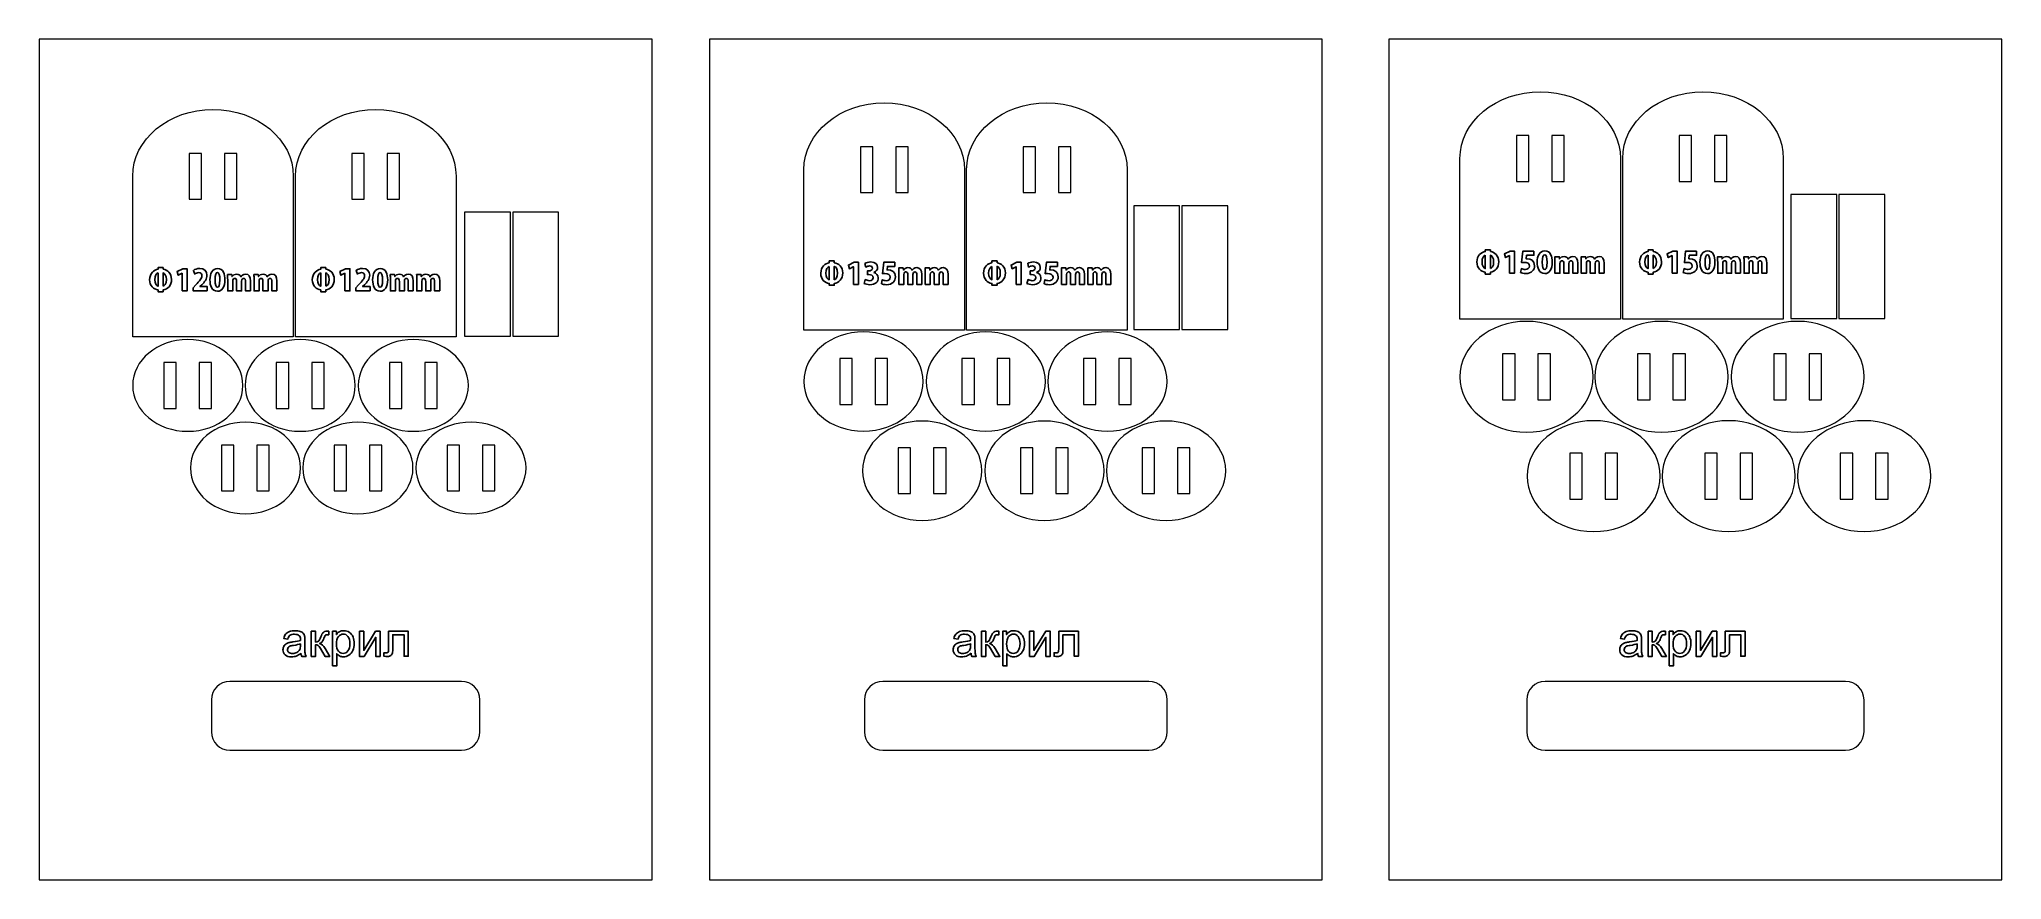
# Model space of a CAD drawing. Header units: centimetres. Extents: x -89.8 to -4.3, y 52.2 to 88.8.
import ezdxf

# ---------------------------------------------------------------- set-up
doc = ezdxf.new("R2010")
doc.units = ezdxf.units.CM
doc.header["$MEASUREMENT"] = 0
doc.layers.add('layer 1', color=7, linetype='Continuous')

msp = doc.modelspace()

# ---------------------------------------------------------------- linework, layer by layer
at = {"layer": 'layer 1', "color": 250, "lineweight": 20}
for points in [[(-89.81447, 52.17734), (-63.10891, 52.17734), (-63.10891, 88.8409), (-89.81447, 88.8409), (-89.81447, 52.17734)], [(-60.61038, 52.17734), (-33.90482, 52.17734), (-33.90482, 88.8409), (-60.61038, 88.8409), (-60.61038, 52.17734)], [(-30.99858, 52.17734), (-4.29302, 52.17734), (-4.29302, 88.8409), (-30.99858, 88.8409), (-30.99858, 52.17734)]]:
    msp.add_lwpolyline(points, close=True, dxfattribs=at)
at = {"layer": 'layer 1', "color": 1, "lineweight": 9}
for points, knots in [([(-24.40298, 86.55096), (-26.33602, 86.55096), (-27.90299, 85.24509), (-27.90299, 83.63427), (-27.90299, 83.63427), (-27.90299, 83.63427), (-27.90299, 76.63427), (-27.90299, 76.63427), (-27.90299, 76.63427), (-27.90299, 76.63427), (-20.903, 76.63427), (-20.903, 76.63427), (-20.903, 76.63427), (-20.903, 76.63427), (-20.903, 83.63427), (-20.903, 83.63427), (-20.903, 83.63427), (-20.903, 85.24509), (-22.46997, 86.55096), (-24.40298, 86.55096)], [0, 0, 0, 0, 0.16666667, 0.16666667, 0.16666667, 0.16666667, 0.33333333, 0.33333333, 0.33333333, 0.33333333, 0.5, 0.5, 0.5, 0.5, 0.66666667, 0.66666667, 0.66666667, 0.66666667, 1, 1, 1, 1]), ([(-17.31204, 86.55096), (-19.24511, 86.55096), (-20.81207, 85.24509), (-20.81207, 83.63427), (-20.81207, 83.63427), (-20.81207, 83.63427), (-20.81207, 76.63427), (-20.81207, 76.63427), (-20.81207, 76.63427), (-20.81207, 76.63427), (-13.81202, 76.63427), (-13.81202, 76.63427), (-13.81202, 76.63427), (-13.81202, 76.63427), (-13.81202, 83.63427), (-13.81202, 83.63427), (-13.81202, 83.63427), (-13.81202, 85.24509), (-15.37899, 86.55096), (-17.31204, 86.55096)], [0, 0, 0, 0, 0.16666667, 0.16666667, 0.16666667, 0.16666667, 0.33333333, 0.33333333, 0.33333333, 0.33333333, 0.5, 0.5, 0.5, 0.5, 0.66666667, 0.66666667, 0.66666667, 0.66666667, 1, 1, 1, 1]), ([(-82.24293, 85.77938), (-84.17597, 85.77938), (-85.74294, 84.4735), (-85.74294, 82.86268), (-85.74294, 82.86268), (-85.74294, 82.86268), (-85.74294, 75.86272), (-85.74294, 75.86272), (-85.74294, 75.86272), (-85.74294, 75.86272), (-78.74298, 75.86272), (-78.74298, 75.86272), (-78.74298, 75.86272), (-78.74298, 75.86272), (-78.74298, 82.86268), (-78.74298, 82.86268), (-78.74298, 82.86268), (-78.74298, 84.4735), (-80.30995, 85.77938), (-82.24293, 85.77938)], [0, 0, 0, 0, 0.16666667, 0.16666667, 0.16666667, 0.16666667, 0.33333333, 0.33333333, 0.33333333, 0.33333333, 0.5, 0.5, 0.5, 0.5, 0.66666667, 0.66666667, 0.66666667, 0.66666667, 1, 1, 1, 1]), ([(-75.15202, 85.77938), (-77.08507, 85.77938), (-78.65204, 84.4735), (-78.65204, 82.86268), (-78.65204, 82.86268), (-78.65204, 82.86268), (-78.65204, 75.86272), (-78.65204, 75.86272), (-78.65204, 75.86272), (-78.65204, 75.86272), (-71.65201, 75.86272), (-71.65201, 75.86272), (-71.65201, 75.86272), (-71.65201, 75.86272), (-71.65201, 82.86268), (-71.65201, 82.86268), (-71.65201, 82.86268), (-71.65201, 84.4735), (-73.21898, 85.77938), (-75.15202, 85.77938)], [0, 0, 0, 0, 0.16666667, 0.16666667, 0.16666667, 0.16666667, 0.33333333, 0.33333333, 0.33333333, 0.33333333, 0.5, 0.5, 0.5, 0.5, 0.66666667, 0.66666667, 0.66666667, 0.66666667, 1, 1, 1, 1]), ([(-52.99338, 86.06447), (-54.92643, 86.06447), (-56.49339, 84.75859), (-56.49339, 83.14777), (-56.49339, 83.14777), (-56.49339, 83.14777), (-56.49339, 76.14781), (-56.49339, 76.14781), (-56.49339, 76.14781), (-56.49339, 76.14781), (-49.49344, 76.14781), (-49.49344, 76.14781), (-49.49344, 76.14781), (-49.49344, 76.14781), (-49.49344, 83.14777), (-49.49344, 83.14777), (-49.49344, 83.14777), (-49.49344, 84.75859), (-51.0604, 86.06447), (-52.99338, 86.06447)], [0, 0, 0, 0, 0.16666667, 0.16666667, 0.16666667, 0.16666667, 0.33333333, 0.33333333, 0.33333333, 0.33333333, 0.5, 0.5, 0.5, 0.5, 0.66666667, 0.66666667, 0.66666667, 0.66666667, 1, 1, 1, 1]), ([(-45.90248, 86.06447), (-47.83552, 86.06447), (-49.40249, 84.75859), (-49.40249, 83.14777), (-49.40249, 83.14777), (-49.40249, 83.14777), (-49.40249, 76.14781), (-49.40249, 76.14781), (-49.40249, 76.14781), (-49.40249, 76.14781), (-42.4025, 76.14781), (-42.4025, 76.14781), (-42.4025, 76.14781), (-42.4025, 76.14781), (-42.4025, 83.14777), (-42.4025, 83.14777), (-42.4025, 83.14777), (-42.4025, 84.75859), (-43.96947, 86.06447), (-45.90248, 86.06447)], [0, 0, 0, 0, 0.16666667, 0.16666667, 0.16666667, 0.16666667, 0.33333333, 0.33333333, 0.33333333, 0.33333333, 0.5, 0.5, 0.5, 0.5, 0.66666667, 0.66666667, 0.66666667, 0.66666667, 1, 1, 1, 1]), ([(-82.74294, 81.86271), (-82.74294, 81.86271), (-83.28294, 81.86271), (-83.28294, 81.86271), (-83.28294, 81.86271), (-83.28294, 81.86271), (-83.28294, 83.86271), (-83.28294, 83.86271), (-83.28294, 83.86271), (-83.28294, 83.86271), (-82.74294, 83.86271), (-82.74294, 83.86271), (-82.74294, 83.86271), (-82.74294, 83.86271), (-82.74294, 81.86271), (-82.74294, 81.86271)], [0, 0, 0, 0, 0.2, 0.2, 0.2, 0.2, 0.4, 0.4, 0.4, 0.4, 0.6, 0.6, 0.6, 0.6, 1, 1, 1, 1]), ([(-81.20286, 81.86271), (-81.20286, 81.86271), (-81.74285, 81.86271), (-81.74285, 81.86271), (-81.74285, 81.86271), (-81.74285, 81.86271), (-81.74285, 83.86271), (-81.74285, 83.86271), (-81.74285, 83.86271), (-81.74285, 83.86271), (-81.20286, 83.86271), (-81.20286, 83.86271), (-81.20286, 83.86271), (-81.20286, 83.86271), (-81.20286, 81.86271), (-81.20286, 81.86271)], [0, 0, 0, 0, 0.2, 0.2, 0.2, 0.2, 0.4, 0.4, 0.4, 0.4, 0.6, 0.6, 0.6, 0.6, 1, 1, 1, 1]), ([(-75.65204, 81.86271), (-75.65204, 81.86271), (-76.19204, 81.86271), (-76.19204, 81.86271), (-76.19204, 81.86271), (-76.19204, 81.86271), (-76.19204, 83.86271), (-76.19204, 83.86271), (-76.19204, 83.86271), (-76.19204, 83.86271), (-75.65204, 83.86271), (-75.65204, 83.86271), (-75.65204, 83.86271), (-75.65204, 83.86271), (-75.65204, 81.86271), (-75.65204, 81.86271)], [0, 0, 0, 0, 0.2, 0.2, 0.2, 0.2, 0.4, 0.4, 0.4, 0.4, 0.6, 0.6, 0.6, 0.6, 1, 1, 1, 1]), ([(-74.11188, 81.86271), (-74.11188, 81.86271), (-74.65188, 81.86271), (-74.65188, 81.86271), (-74.65188, 81.86271), (-74.65188, 81.86271), (-74.65188, 83.86271), (-74.65188, 83.86271), (-74.65188, 83.86271), (-74.65188, 83.86271), (-74.11188, 83.86271), (-74.11188, 83.86271), (-74.11188, 83.86271), (-74.11188, 83.86271), (-74.11188, 81.86271), (-74.11188, 81.86271)], [0, 0, 0, 0, 0.2, 0.2, 0.2, 0.2, 0.4, 0.4, 0.4, 0.4, 0.6, 0.6, 0.6, 0.6, 1, 1, 1, 1]), ([(-53.4934, 82.14781), (-53.4934, 82.14781), (-54.0334, 82.14781), (-54.0334, 82.14781), (-54.0334, 82.14781), (-54.0334, 82.14781), (-54.0334, 84.14782), (-54.0334, 84.14782), (-54.0334, 84.14782), (-54.0334, 84.14782), (-53.4934, 84.14782), (-53.4934, 84.14782), (-53.4934, 84.14782), (-53.4934, 84.14782), (-53.4934, 82.14781), (-53.4934, 82.14781)], [0, 0, 0, 0, 0.2, 0.2, 0.2, 0.2, 0.4, 0.4, 0.4, 0.4, 0.6, 0.6, 0.6, 0.6, 1, 1, 1, 1]), ([(-51.95332, 82.14781), (-51.95332, 82.14781), (-52.49331, 82.14781), (-52.49331, 82.14781), (-52.49331, 82.14781), (-52.49331, 82.14781), (-52.49331, 84.14782), (-52.49331, 84.14782), (-52.49331, 84.14782), (-52.49331, 84.14782), (-51.95332, 84.14782), (-51.95332, 84.14782), (-51.95332, 84.14782), (-51.95332, 84.14782), (-51.95332, 82.14781), (-51.95332, 82.14781)], [0, 0, 0, 0, 0.2, 0.2, 0.2, 0.2, 0.4, 0.4, 0.4, 0.4, 0.6, 0.6, 0.6, 0.6, 1, 1, 1, 1]), ([(-46.4025, 82.14781), (-46.4025, 82.14781), (-46.9425, 82.14781), (-46.9425, 82.14781), (-46.9425, 82.14781), (-46.9425, 82.14781), (-46.9425, 84.14782), (-46.9425, 84.14782), (-46.9425, 84.14782), (-46.9425, 84.14782), (-46.4025, 84.14782), (-46.4025, 84.14782), (-46.4025, 84.14782), (-46.4025, 84.14782), (-46.4025, 82.14781), (-46.4025, 82.14781)], [0, 0, 0, 0, 0.2, 0.2, 0.2, 0.2, 0.4, 0.4, 0.4, 0.4, 0.6, 0.6, 0.6, 0.6, 1, 1, 1, 1]), ([(-44.86234, 82.14781), (-44.86234, 82.14781), (-45.40234, 82.14781), (-45.40234, 82.14781), (-45.40234, 82.14781), (-45.40234, 82.14781), (-45.40234, 84.14782), (-45.40234, 84.14782), (-45.40234, 84.14782), (-45.40234, 84.14782), (-44.86234, 84.14782), (-44.86234, 84.14782), (-44.86234, 84.14782), (-44.86234, 84.14782), (-44.86234, 82.14781), (-44.86234, 82.14781)], [0, 0, 0, 0, 0.2, 0.2, 0.2, 0.2, 0.4, 0.4, 0.4, 0.4, 0.6, 0.6, 0.6, 0.6, 1, 1, 1, 1]), ([(-24.90298, 82.63429), (-24.90298, 82.63429), (-25.44298, 82.63429), (-25.44298, 82.63429), (-25.44298, 82.63429), (-25.44298, 82.63429), (-25.44298, 84.6343), (-25.44298, 84.6343), (-25.44298, 84.6343), (-25.44298, 84.6343), (-24.90298, 84.6343), (-24.90298, 84.6343), (-24.90298, 84.6343), (-24.90298, 84.6343), (-24.90298, 82.63429), (-24.90298, 82.63429)], [0, 0, 0, 0, 0.2, 0.2, 0.2, 0.2, 0.4, 0.4, 0.4, 0.4, 0.6, 0.6, 0.6, 0.6, 1, 1, 1, 1]), ([(-23.36286, 82.63429), (-23.36286, 82.63429), (-23.90286, 82.63429), (-23.90286, 82.63429), (-23.90286, 82.63429), (-23.90286, 82.63429), (-23.90286, 84.6343), (-23.90286, 84.6343), (-23.90286, 84.6343), (-23.90286, 84.6343), (-23.36286, 84.6343), (-23.36286, 84.6343), (-23.36286, 84.6343), (-23.36286, 84.6343), (-23.36286, 82.63429), (-23.36286, 82.63429)], [0, 0, 0, 0, 0.2, 0.2, 0.2, 0.2, 0.4, 0.4, 0.4, 0.4, 0.6, 0.6, 0.6, 0.6, 1, 1, 1, 1]), ([(-17.81208, 82.63429), (-17.81208, 82.63429), (-18.35207, 82.63429), (-18.35207, 82.63429), (-18.35207, 82.63429), (-18.35207, 82.63429), (-18.35207, 84.6343), (-18.35207, 84.6343), (-18.35207, 84.6343), (-18.35207, 84.6343), (-17.81208, 84.6343), (-17.81208, 84.6343), (-17.81208, 84.6343), (-17.81208, 84.6343), (-17.81208, 82.63429), (-17.81208, 82.63429)], [0, 0, 0, 0, 0.2, 0.2, 0.2, 0.2, 0.4, 0.4, 0.4, 0.4, 0.6, 0.6, 0.6, 0.6, 1, 1, 1, 1]), ([(-16.27189, 82.63429), (-16.27189, 82.63429), (-16.81189, 82.63429), (-16.81189, 82.63429), (-16.81189, 82.63429), (-16.81189, 82.63429), (-16.81189, 84.6343), (-16.81189, 84.6343), (-16.81189, 84.6343), (-16.81189, 84.6343), (-16.27189, 84.6343), (-16.27189, 84.6343), (-16.27189, 84.6343), (-16.27189, 84.6343), (-16.27189, 82.63429), (-16.27189, 82.63429)], [0, 0, 0, 0, 0.2, 0.2, 0.2, 0.2, 0.4, 0.4, 0.4, 0.4, 0.6, 0.6, 0.6, 0.6, 1, 1, 1, 1]), ([(-69.27636, 75.89159), (-69.27636, 75.89159), (-71.27636, 75.89159), (-71.27636, 75.89159), (-71.27636, 75.89159), (-71.27636, 75.89159), (-71.27636, 81.2916), (-71.27636, 81.2916), (-71.27636, 81.2916), (-71.27636, 81.2916), (-69.27636, 81.2916), (-69.27636, 81.2916), (-69.27636, 81.2916), (-69.27636, 81.2916), (-69.27636, 75.89159), (-69.27636, 75.89159)], [0, 0, 0, 0, 0.2, 0.2, 0.2, 0.2, 0.4, 0.4, 0.4, 0.4, 0.6, 0.6, 0.6, 0.6, 1, 1, 1, 1]), ([(-67.18043, 75.89163), (-67.18043, 75.89163), (-69.18044, 75.89163), (-69.18044, 75.89163), (-69.18044, 75.89163), (-69.18044, 75.89163), (-69.18044, 81.2916), (-69.18044, 81.2916), (-69.18044, 81.2916), (-69.18044, 81.2916), (-67.18043, 81.2916), (-67.18043, 81.2916), (-67.18043, 81.2916), (-67.18043, 81.2916), (-67.18043, 75.89163), (-67.18043, 75.89163)], [0, 0, 0, 0, 0.2, 0.2, 0.2, 0.2, 0.4, 0.4, 0.4, 0.4, 0.6, 0.6, 0.6, 0.6, 1, 1, 1, 1]), ([(-40.11773, 76.17666), (-40.11773, 76.17666), (-42.11773, 76.17666), (-42.11773, 76.17666), (-42.11773, 76.17666), (-42.11773, 76.17666), (-42.11773, 81.57667), (-42.11773, 81.57667), (-42.11773, 81.57667), (-42.11773, 81.57667), (-40.11773, 81.57667), (-40.11773, 81.57667), (-40.11773, 81.57667), (-40.11773, 81.57667), (-40.11773, 76.17666), (-40.11773, 76.17666)], [0, 0, 0, 0, 0.2, 0.2, 0.2, 0.2, 0.4, 0.4, 0.4, 0.4, 0.6, 0.6, 0.6, 0.6, 1, 1, 1, 1]), ([(-38.0218, 76.1767), (-38.0218, 76.1767), (-40.02181, 76.1767), (-40.02181, 76.1767), (-40.02181, 76.1767), (-40.02181, 76.1767), (-40.02181, 81.57667), (-40.02181, 81.57667), (-40.02181, 81.57667), (-40.02181, 81.57667), (-38.0218, 81.57667), (-38.0218, 81.57667), (-38.0218, 81.57667), (-38.0218, 81.57667), (-38.0218, 76.1767), (-38.0218, 76.1767)], [0, 0, 0, 0, 0.2, 0.2, 0.2, 0.2, 0.4, 0.4, 0.4, 0.4, 0.6, 0.6, 0.6, 0.6, 1, 1, 1, 1]), ([(-11.48188, 76.66314), (-11.48188, 76.66314), (-13.48188, 76.66314), (-13.48188, 76.66314), (-13.48188, 76.66314), (-13.48188, 76.66314), (-13.48188, 82.06315), (-13.48188, 82.06315), (-13.48188, 82.06315), (-13.48188, 82.06315), (-11.48188, 82.06315), (-11.48188, 82.06315), (-11.48188, 82.06315), (-11.48188, 82.06315), (-11.48188, 76.66314), (-11.48188, 76.66314)], [0, 0, 0, 0, 0.2, 0.2, 0.2, 0.2, 0.4, 0.4, 0.4, 0.4, 0.6, 0.6, 0.6, 0.6, 1, 1, 1, 1]), ([(-9.38595, 76.66318), (-9.38595, 76.66318), (-11.38596, 76.66318), (-11.38596, 76.66318), (-11.38596, 76.66318), (-11.38596, 76.66318), (-11.38596, 82.06315), (-11.38596, 82.06315), (-11.38596, 82.06315), (-11.38596, 82.06315), (-9.38595, 82.06315), (-9.38595, 82.06315), (-9.38595, 82.06315), (-9.38595, 82.06315), (-9.38595, 76.66318), (-9.38595, 76.66318)], [0, 0, 0, 0, 0.2, 0.2, 0.2, 0.2, 0.4, 0.4, 0.4, 0.4, 0.6, 0.6, 0.6, 0.6, 1, 1, 1, 1]), ([(-27.90299, 74.11762), (-27.90299, 75.45236), (-26.60466, 76.53428), (-25.00305, 76.53428), (-25.00305, 76.53428), (-23.40137, 76.53428), (-22.10304, 75.45236), (-22.10304, 74.11762), (-22.10304, 74.11762), (-22.10304, 72.78292), (-23.40137, 71.70095), (-25.00298, 71.70095), (-25.00298, 71.70095), (-26.60466, 71.70095), (-27.90299, 72.78292), (-27.90299, 74.11762)], [0, 0, 0, 0, 0.2, 0.2, 0.2, 0.2, 0.4, 0.4, 0.4, 0.4, 0.6, 0.6, 0.6, 0.6, 1, 1, 1, 1]), ([(-22.01997, 74.11762), (-22.01997, 75.45236), (-20.72164, 76.53428), (-19.12003, 76.53428), (-19.12003, 76.53428), (-17.51835, 76.53428), (-16.22003, 75.45236), (-16.22003, 74.11762), (-16.22003, 74.11762), (-16.22003, 72.78292), (-17.51835, 71.70095), (-19.11996, 71.70095), (-19.11996, 71.70095), (-20.72164, 71.70095), (-22.01997, 72.78292), (-22.01997, 74.11762)], [0, 0, 0, 0, 0.2, 0.2, 0.2, 0.2, 0.4, 0.4, 0.4, 0.4, 0.6, 0.6, 0.6, 0.6, 1, 1, 1, 1]), ([(-16.08854, 74.11757), (-16.08854, 75.45231), (-14.79021, 76.53423), (-13.1886, 76.53423), (-13.1886, 76.53423), (-11.58692, 76.53423), (-10.28859, 75.45231), (-10.28859, 74.11757), (-10.28859, 74.11757), (-10.28859, 72.78287), (-11.58692, 71.70094), (-13.18853, 71.70094), (-13.18853, 71.70094), (-14.79021, 71.70094), (-16.08854, 72.78287), (-16.08854, 74.11757)], [0, 0, 0, 0, 0.2, 0.2, 0.2, 0.2, 0.4, 0.4, 0.4, 0.4, 0.6, 0.6, 0.6, 0.6, 1, 1, 1, 1]), ([(-80.94296, 73.73925), (-80.94296, 72.63467), (-82.01738, 71.73925), (-83.3429, 71.73925), (-83.3429, 71.73925), (-84.66846, 71.73925), (-85.74296, 72.63467), (-85.74296, 73.73925), (-85.74296, 73.73925), (-85.74296, 74.84391), (-84.66846, 75.73933), (-83.34294, 75.73933), (-83.34294, 75.73933), (-82.01741, 75.73933), (-80.94296, 74.84391), (-80.94296, 73.73925)], [0, 0, 0, 0, 0.2, 0.2, 0.2, 0.2, 0.4, 0.4, 0.4, 0.4, 0.6, 0.6, 0.6, 0.6, 1, 1, 1, 1]), ([(-76.04298, 73.73925), (-76.04298, 72.63467), (-77.1174, 71.73925), (-78.44292, 71.73925), (-78.44292, 71.73925), (-79.76849, 71.73925), (-80.84298, 72.63467), (-80.84298, 73.73925), (-80.84298, 73.73925), (-80.84298, 74.84391), (-79.76849, 75.73933), (-78.44296, 75.73933), (-78.44296, 75.73933), (-77.11743, 75.73933), (-76.04298, 74.84391), (-76.04298, 73.73925)], [0, 0, 0, 0, 0.2, 0.2, 0.2, 0.2, 0.4, 0.4, 0.4, 0.4, 0.6, 0.6, 0.6, 0.6, 1, 1, 1, 1]), ([(-71.11317, 73.73925), (-71.11317, 72.63467), (-72.18759, 71.73925), (-73.51311, 71.73925), (-73.51311, 71.73925), (-74.83868, 71.73925), (-75.91317, 72.63467), (-75.91317, 73.73925), (-75.91317, 73.73925), (-75.91317, 74.84391), (-74.83868, 75.73933), (-73.51315, 75.73933), (-73.51315, 75.73933), (-72.18762, 75.73933), (-71.11317, 74.84391), (-71.11317, 73.73925)], [0, 0, 0, 0, 0.2, 0.2, 0.2, 0.2, 0.4, 0.4, 0.4, 0.4, 0.6, 0.6, 0.6, 0.6, 1, 1, 1, 1]), ([(-51.29338, 73.91003), (-51.29338, 72.71338), (-52.45737, 71.74334), (-53.89335, 71.74334), (-53.89335, 71.74334), (-55.32937, 71.74334), (-56.4934, 72.71338), (-56.4934, 73.91003), (-56.4934, 73.91003), (-56.4934, 75.10669), (-55.32937, 76.07672), (-53.89339, 76.07672), (-53.89339, 76.07672), (-52.45741, 76.07672), (-51.29338, 75.10669), (-51.29338, 73.91003)], [0, 0, 0, 0, 0.2, 0.2, 0.2, 0.2, 0.4, 0.4, 0.4, 0.4, 0.6, 0.6, 0.6, 0.6, 1, 1, 1, 1]), ([(-45.96528, 73.91003), (-45.96528, 72.71338), (-47.12931, 71.74334), (-48.56529, 71.74334), (-48.56529, 71.74334), (-50.00131, 71.74334), (-51.16533, 72.71338), (-51.16533, 73.91003), (-51.16533, 73.91003), (-51.16533, 75.10669), (-50.00131, 76.07672), (-48.56532, 76.07672), (-48.56532, 76.07672), (-47.12934, 76.07672), (-45.96528, 75.10669), (-45.96528, 73.91003)], [0, 0, 0, 0, 0.2, 0.2, 0.2, 0.2, 0.4, 0.4, 0.4, 0.4, 0.6, 0.6, 0.6, 0.6, 1, 1, 1, 1]), ([(-40.66524, 73.91003), (-40.66524, 72.71338), (-41.82923, 71.74334), (-43.26521, 71.74334), (-43.26521, 71.74334), (-44.70123, 71.74334), (-45.86526, 72.71338), (-45.86526, 73.91003), (-45.86526, 73.91003), (-45.86526, 75.10669), (-44.70123, 76.07672), (-43.26525, 76.07672), (-43.26525, 76.07672), (-41.82927, 76.07672), (-40.66524, 75.10669), (-40.66524, 73.91003)], [0, 0, 0, 0, 0.2, 0.2, 0.2, 0.2, 0.4, 0.4, 0.4, 0.4, 0.6, 0.6, 0.6, 0.6, 1, 1, 1, 1]), ([(-83.84298, 72.73928), (-83.84298, 72.73928), (-84.38297, 72.73928), (-84.38297, 72.73928), (-84.38297, 72.73928), (-84.38297, 72.73928), (-84.38297, 74.73935), (-84.38297, 74.73935), (-84.38297, 74.73935), (-84.38297, 74.73935), (-83.84298, 74.73935), (-83.84298, 74.73935), (-83.84298, 74.73935), (-83.84298, 74.73935), (-83.84298, 72.73928), (-83.84298, 72.73928)], [0, 0, 0, 0, 0.2, 0.2, 0.2, 0.2, 0.4, 0.4, 0.4, 0.4, 0.6, 0.6, 0.6, 0.6, 1, 1, 1, 1]), ([(-82.30285, 72.73928), (-82.30285, 72.73928), (-82.84285, 72.73928), (-82.84285, 72.73928), (-82.84285, 72.73928), (-82.84285, 72.73928), (-82.84285, 74.73935), (-82.84285, 74.73935), (-82.84285, 74.73935), (-82.84285, 74.73935), (-82.30285, 74.73935), (-82.30285, 74.73935), (-82.30285, 74.73935), (-82.30285, 74.73935), (-82.30285, 72.73928), (-82.30285, 72.73928)], [0, 0, 0, 0, 0.2, 0.2, 0.2, 0.2, 0.4, 0.4, 0.4, 0.4, 0.6, 0.6, 0.6, 0.6, 1, 1, 1, 1]), ([(-78.943, 72.73928), (-78.943, 72.73928), (-79.483, 72.73928), (-79.483, 72.73928), (-79.483, 72.73928), (-79.483, 72.73928), (-79.483, 74.73935), (-79.483, 74.73935), (-79.483, 74.73935), (-79.483, 74.73935), (-78.943, 74.73935), (-78.943, 74.73935), (-78.943, 74.73935), (-78.943, 74.73935), (-78.943, 72.73928), (-78.943, 72.73928)], [0, 0, 0, 0, 0.2, 0.2, 0.2, 0.2, 0.4, 0.4, 0.4, 0.4, 0.6, 0.6, 0.6, 0.6, 1, 1, 1, 1]), ([(-77.40291, 72.73928), (-77.40291, 72.73928), (-77.94291, 72.73928), (-77.94291, 72.73928), (-77.94291, 72.73928), (-77.94291, 72.73928), (-77.94291, 74.73935), (-77.94291, 74.73935), (-77.94291, 74.73935), (-77.94291, 74.73935), (-77.40291, 74.73935), (-77.40291, 74.73935), (-77.40291, 74.73935), (-77.40291, 74.73935), (-77.40291, 72.73928), (-77.40291, 72.73928)], [0, 0, 0, 0, 0.2, 0.2, 0.2, 0.2, 0.4, 0.4, 0.4, 0.4, 0.6, 0.6, 0.6, 0.6, 1, 1, 1, 1]), ([(-74.01318, 72.73928), (-74.01318, 72.73928), (-74.55317, 72.73928), (-74.55317, 72.73928), (-74.55317, 72.73928), (-74.55317, 72.73928), (-74.55317, 74.73935), (-74.55317, 74.73935), (-74.55317, 74.73935), (-74.55317, 74.73935), (-74.01318, 74.73935), (-74.01318, 74.73935), (-74.01318, 74.73935), (-74.01318, 74.73935), (-74.01318, 72.73928), (-74.01318, 72.73928)], [0, 0, 0, 0, 0.2, 0.2, 0.2, 0.2, 0.4, 0.4, 0.4, 0.4, 0.6, 0.6, 0.6, 0.6, 1, 1, 1, 1]), ([(-72.47309, 72.73928), (-72.47309, 72.73928), (-73.01309, 72.73928), (-73.01309, 72.73928), (-73.01309, 72.73928), (-73.01309, 72.73928), (-73.01309, 74.73935), (-73.01309, 74.73935), (-73.01309, 74.73935), (-73.01309, 74.73935), (-72.47309, 74.73935), (-72.47309, 74.73935), (-72.47309, 74.73935), (-72.47309, 74.73935), (-72.47309, 72.73928), (-72.47309, 72.73928)], [0, 0, 0, 0, 0.2, 0.2, 0.2, 0.2, 0.4, 0.4, 0.4, 0.4, 0.6, 0.6, 0.6, 0.6, 1, 1, 1, 1]), ([(-54.39341, 72.91005), (-54.39341, 72.91005), (-54.93341, 72.91005), (-54.93341, 72.91005), (-54.93341, 72.91005), (-54.93341, 72.91005), (-54.93341, 74.91005), (-54.93341, 74.91005), (-54.93341, 74.91005), (-54.93341, 74.91005), (-54.39341, 74.91005), (-54.39341, 74.91005), (-54.39341, 74.91005), (-54.39341, 74.91005), (-54.39341, 72.91005), (-54.39341, 72.91005)], [0, 0, 0, 0, 0.2, 0.2, 0.2, 0.2, 0.4, 0.4, 0.4, 0.4, 0.6, 0.6, 0.6, 0.6, 1, 1, 1, 1]), ([(-52.85332, 72.91005), (-52.85332, 72.91005), (-53.39332, 72.91005), (-53.39332, 72.91005), (-53.39332, 72.91005), (-53.39332, 72.91005), (-53.39332, 74.91005), (-53.39332, 74.91005), (-53.39332, 74.91005), (-53.39332, 74.91005), (-52.85332, 74.91005), (-52.85332, 74.91005), (-52.85332, 74.91005), (-52.85332, 74.91005), (-52.85332, 72.91005), (-52.85332, 72.91005)], [0, 0, 0, 0, 0.2, 0.2, 0.2, 0.2, 0.4, 0.4, 0.4, 0.4, 0.6, 0.6, 0.6, 0.6, 1, 1, 1, 1]), ([(-49.06534, 72.91005), (-49.06534, 72.91005), (-49.60533, 72.91005), (-49.60533, 72.91005), (-49.60533, 72.91005), (-49.60533, 72.91005), (-49.60533, 74.91005), (-49.60533, 74.91005), (-49.60533, 74.91005), (-49.60533, 74.91005), (-49.06534, 74.91005), (-49.06534, 74.91005), (-49.06534, 74.91005), (-49.06534, 74.91005), (-49.06534, 72.91005), (-49.06534, 72.91005)], [0, 0, 0, 0, 0.2, 0.2, 0.2, 0.2, 0.4, 0.4, 0.4, 0.4, 0.6, 0.6, 0.6, 0.6, 1, 1, 1, 1]), ([(-47.52525, 72.91005), (-47.52525, 72.91005), (-48.06525, 72.91005), (-48.06525, 72.91005), (-48.06525, 72.91005), (-48.06525, 72.91005), (-48.06525, 74.91005), (-48.06525, 74.91005), (-48.06525, 74.91005), (-48.06525, 74.91005), (-47.52525, 74.91005), (-47.52525, 74.91005), (-47.52525, 74.91005), (-47.52525, 74.91005), (-47.52525, 72.91005), (-47.52525, 72.91005)], [0, 0, 0, 0, 0.2, 0.2, 0.2, 0.2, 0.4, 0.4, 0.4, 0.4, 0.6, 0.6, 0.6, 0.6, 1, 1, 1, 1]), ([(-43.76527, 72.91005), (-43.76527, 72.91005), (-44.30527, 72.91005), (-44.30527, 72.91005), (-44.30527, 72.91005), (-44.30527, 72.91005), (-44.30527, 74.91005), (-44.30527, 74.91005), (-44.30527, 74.91005), (-44.30527, 74.91005), (-43.76527, 74.91005), (-43.76527, 74.91005), (-43.76527, 74.91005), (-43.76527, 74.91005), (-43.76527, 72.91005), (-43.76527, 72.91005)], [0, 0, 0, 0, 0.2, 0.2, 0.2, 0.2, 0.4, 0.4, 0.4, 0.4, 0.6, 0.6, 0.6, 0.6, 1, 1, 1, 1]), ([(-42.22519, 72.91005), (-42.22519, 72.91005), (-42.76518, 72.91005), (-42.76518, 72.91005), (-42.76518, 72.91005), (-42.76518, 72.91005), (-42.76518, 74.91005), (-42.76518, 74.91005), (-42.76518, 74.91005), (-42.76518, 74.91005), (-42.22519, 74.91005), (-42.22519, 74.91005), (-42.22519, 74.91005), (-42.22519, 74.91005), (-42.22519, 72.91005), (-42.22519, 72.91005)], [0, 0, 0, 0, 0.2, 0.2, 0.2, 0.2, 0.4, 0.4, 0.4, 0.4, 0.6, 0.6, 0.6, 0.6, 1, 1, 1, 1]), ([(-26.04305, 75.1176), (-26.04305, 75.1176), (-25.50306, 75.1176), (-25.50306, 75.1176), (-25.50306, 75.1176), (-25.50306, 75.1176), (-25.50306, 73.11759), (-25.50306, 73.11759), (-25.50306, 73.11759), (-25.50306, 73.11759), (-26.04305, 73.11759), (-26.04305, 73.11759), (-26.04305, 73.11759), (-26.04305, 73.11759), (-26.04305, 75.1176), (-26.04305, 75.1176)], [0, 0, 0, 0, 0.2, 0.2, 0.2, 0.2, 0.4, 0.4, 0.4, 0.4, 0.6, 0.6, 0.6, 0.6, 1, 1, 1, 1]), ([(-24.50297, 75.1176), (-24.50297, 75.1176), (-23.96297, 75.1176), (-23.96297, 75.1176), (-23.96297, 75.1176), (-23.96297, 75.1176), (-23.96297, 73.11759), (-23.96297, 73.11759), (-23.96297, 73.11759), (-23.96297, 73.11759), (-24.50297, 73.11759), (-24.50297, 73.11759), (-24.50297, 73.11759), (-24.50297, 73.11759), (-24.50297, 75.1176), (-24.50297, 75.1176)], [0, 0, 0, 0, 0.2, 0.2, 0.2, 0.2, 0.4, 0.4, 0.4, 0.4, 0.6, 0.6, 0.6, 0.6, 1, 1, 1, 1]), ([(-20.16002, 75.1176), (-20.16002, 75.1176), (-19.62003, 75.1176), (-19.62003, 75.1176), (-19.62003, 75.1176), (-19.62003, 75.1176), (-19.62003, 73.11759), (-19.62003, 73.11759), (-19.62003, 73.11759), (-19.62003, 73.11759), (-20.16002, 73.11759), (-20.16002, 73.11759), (-20.16002, 73.11759), (-20.16002, 73.11759), (-20.16002, 75.1176), (-20.16002, 75.1176)], [0, 0, 0, 0, 0.2, 0.2, 0.2, 0.2, 0.4, 0.4, 0.4, 0.4, 0.6, 0.6, 0.6, 0.6, 1, 1, 1, 1]), ([(-18.61994, 75.1176), (-18.61994, 75.1176), (-18.07994, 75.1176), (-18.07994, 75.1176), (-18.07994, 75.1176), (-18.07994, 75.1176), (-18.07994, 73.11759), (-18.07994, 73.11759), (-18.07994, 73.11759), (-18.07994, 73.11759), (-18.61994, 73.11759), (-18.61994, 73.11759), (-18.61994, 73.11759), (-18.61994, 73.11759), (-18.61994, 75.1176), (-18.61994, 75.1176)], [0, 0, 0, 0, 0.2, 0.2, 0.2, 0.2, 0.4, 0.4, 0.4, 0.4, 0.6, 0.6, 0.6, 0.6, 1, 1, 1, 1]), ([(-14.22861, 75.11756), (-14.22861, 75.11756), (-13.68861, 75.11756), (-13.68861, 75.11756), (-13.68861, 75.11756), (-13.68861, 75.11756), (-13.68861, 73.11756), (-13.68861, 73.11756), (-13.68861, 73.11756), (-13.68861, 73.11756), (-14.22861, 73.11756), (-14.22861, 73.11756), (-14.22861, 73.11756), (-14.22861, 73.11756), (-14.22861, 75.11756), (-14.22861, 75.11756)], [0, 0, 0, 0, 0.2, 0.2, 0.2, 0.2, 0.4, 0.4, 0.4, 0.4, 0.6, 0.6, 0.6, 0.6, 1, 1, 1, 1]), ([(-12.68852, 75.11756), (-12.68852, 75.11756), (-12.14852, 75.11756), (-12.14852, 75.11756), (-12.14852, 75.11756), (-12.14852, 75.11756), (-12.14852, 73.11756), (-12.14852, 73.11756), (-12.14852, 73.11756), (-12.14852, 73.11756), (-12.68852, 73.11756), (-12.68852, 73.11756), (-12.68852, 73.11756), (-12.68852, 73.11756), (-12.68852, 75.11756), (-12.68852, 75.11756)], [0, 0, 0, 0, 0.2, 0.2, 0.2, 0.2, 0.4, 0.4, 0.4, 0.4, 0.6, 0.6, 0.6, 0.6, 1, 1, 1, 1]), ([(-78.42805, 70.1392), (-78.42805, 69.03461), (-79.50247, 68.13919), (-80.828, 68.13919), (-80.828, 68.13919), (-82.15356, 68.13919), (-83.22805, 69.03461), (-83.22805, 70.1392), (-83.22805, 70.1392), (-83.22805, 71.24385), (-82.15356, 72.1392), (-80.82803, 72.1392), (-80.82803, 72.1392), (-79.50251, 72.1392), (-78.42805, 71.24385), (-78.42805, 70.1392)], [0, 0, 0, 0, 0.2, 0.2, 0.2, 0.2, 0.4, 0.4, 0.4, 0.4, 0.6, 0.6, 0.6, 0.6, 1, 1, 1, 1]), ([(-73.52807, 70.1392), (-73.52807, 69.03461), (-74.60249, 68.13919), (-75.92802, 68.13919), (-75.92802, 68.13919), (-77.25358, 68.13919), (-78.32807, 69.03461), (-78.32807, 70.1392), (-78.32807, 70.1392), (-78.32807, 71.24385), (-77.25358, 72.1392), (-75.92806, 72.1392), (-75.92806, 72.1392), (-74.60253, 72.1392), (-73.52807, 71.24385), (-73.52807, 70.1392)], [0, 0, 0, 0, 0.2, 0.2, 0.2, 0.2, 0.4, 0.4, 0.4, 0.4, 0.6, 0.6, 0.6, 0.6, 1, 1, 1, 1]), ([(-68.59828, 70.1392), (-68.59828, 69.03461), (-69.67266, 68.13919), (-70.99819, 68.13919), (-70.99819, 68.13919), (-72.32379, 68.13919), (-73.39828, 69.03461), (-73.39828, 70.1392), (-73.39828, 70.1392), (-73.39828, 71.24385), (-72.32379, 72.1392), (-70.99826, 72.1392), (-70.99826, 72.1392), (-69.67274, 72.1392), (-68.59828, 71.24385), (-68.59828, 70.1392)], [0, 0, 0, 0, 0.2, 0.2, 0.2, 0.2, 0.4, 0.4, 0.4, 0.4, 0.6, 0.6, 0.6, 0.6, 1, 1, 1, 1]), ([(-48.74034, 70.02078), (-48.74034, 68.82412), (-49.90433, 67.85409), (-51.34031, 67.85409), (-51.34031, 67.85409), (-52.77633, 67.85409), (-53.94035, 68.82412), (-53.94035, 70.02078), (-53.94035, 70.02078), (-53.94035, 71.21744), (-52.77633, 72.18747), (-51.34035, 72.18747), (-51.34035, 72.18747), (-49.90437, 72.18747), (-48.74034, 71.21744), (-48.74034, 70.02078)], [0, 0, 0, 0, 0.2, 0.2, 0.2, 0.2, 0.4, 0.4, 0.4, 0.4, 0.6, 0.6, 0.6, 0.6, 1, 1, 1, 1]), ([(-43.41226, 70.02078), (-43.41226, 68.82412), (-44.57625, 67.85409), (-46.01223, 67.85409), (-46.01223, 67.85409), (-47.44825, 67.85409), (-48.61227, 68.82412), (-48.61227, 70.02078), (-48.61227, 70.02078), (-48.61227, 71.21744), (-47.44825, 72.18747), (-46.01227, 72.18747), (-46.01227, 72.18747), (-44.57629, 72.18747), (-43.41226, 71.21744), (-43.41226, 70.02078)], [0, 0, 0, 0, 0.2, 0.2, 0.2, 0.2, 0.4, 0.4, 0.4, 0.4, 0.6, 0.6, 0.6, 0.6, 1, 1, 1, 1]), ([(-38.11219, 70.02078), (-38.11219, 68.82412), (-39.27621, 67.85409), (-40.71219, 67.85409), (-40.71219, 67.85409), (-42.14818, 67.85409), (-43.3122, 68.82412), (-43.3122, 70.02078), (-43.3122, 70.02078), (-43.3122, 71.21744), (-42.14818, 72.18747), (-40.71219, 72.18747), (-40.71219, 72.18747), (-39.27621, 72.18747), (-38.11219, 71.21744), (-38.11219, 70.02078)], [0, 0, 0, 0, 0.2, 0.2, 0.2, 0.2, 0.4, 0.4, 0.4, 0.4, 0.6, 0.6, 0.6, 0.6, 1, 1, 1, 1]), ([(-24.97157, 69.78435), (-24.97157, 71.11905), (-23.67325, 72.20095), (-22.07164, 72.20095), (-22.07164, 72.20095), (-20.46995, 72.20095), (-19.17163, 71.11905), (-19.17163, 69.78435), (-19.17163, 69.78435), (-19.17163, 68.44965), (-20.46995, 67.36768), (-22.07157, 67.36768), (-22.07157, 67.36768), (-23.67325, 67.36768), (-24.97157, 68.44965), (-24.97157, 69.78435)], [0, 0, 0, 0, 0.2, 0.2, 0.2, 0.2, 0.4, 0.4, 0.4, 0.4, 0.6, 0.6, 0.6, 0.6, 1, 1, 1, 1]), ([(-19.08856, 69.78435), (-19.08856, 71.11905), (-17.79023, 72.20095), (-16.18859, 72.20095), (-16.18859, 72.20095), (-14.58684, 72.20095), (-13.28851, 71.11905), (-13.28851, 69.78435), (-13.28851, 69.78435), (-13.28851, 68.44965), (-14.58684, 67.36768), (-16.18852, 67.36768), (-16.18852, 67.36768), (-17.79023, 67.36768), (-19.08856, 68.44965), (-19.08856, 69.78435)], [0, 0, 0, 0, 0.2, 0.2, 0.2, 0.2, 0.4, 0.4, 0.4, 0.4, 0.6, 0.6, 0.6, 0.6, 1, 1, 1, 1]), ([(-13.18856, 69.78425), (-13.18856, 71.11898), (-11.89024, 72.20091), (-10.28862, 72.20091), (-10.28862, 72.20091), (-8.68694, 72.20091), (-7.38861, 71.11898), (-7.38861, 69.78425), (-7.38861, 69.78425), (-7.38861, 68.44955), (-8.68694, 67.36761), (-10.28855, 67.36761), (-10.28855, 67.36761), (-11.89024, 67.36761), (-13.18856, 68.44955), (-13.18856, 69.78425)], [0, 0, 0, 0, 0.2, 0.2, 0.2, 0.2, 0.4, 0.4, 0.4, 0.4, 0.6, 0.6, 0.6, 0.6, 1, 1, 1, 1]), ([(-81.32806, 69.13921), (-81.32806, 69.13921), (-81.86806, 69.13921), (-81.86806, 69.13921), (-81.86806, 69.13921), (-81.86806, 69.13921), (-81.86806, 71.13929), (-81.86806, 71.13929), (-81.86806, 71.13929), (-81.86806, 71.13929), (-81.32806, 71.13929), (-81.32806, 71.13929), (-81.32806, 71.13929), (-81.32806, 71.13929), (-81.32806, 69.13921), (-81.32806, 69.13921)], [0, 0, 0, 0, 0.2, 0.2, 0.2, 0.2, 0.4, 0.4, 0.4, 0.4, 0.6, 0.6, 0.6, 0.6, 1, 1, 1, 1]), ([(-79.78797, 69.13921), (-79.78797, 69.13921), (-80.32797, 69.13921), (-80.32797, 69.13921), (-80.32797, 69.13921), (-80.32797, 69.13921), (-80.32797, 71.13929), (-80.32797, 71.13929), (-80.32797, 71.13929), (-80.32797, 71.13929), (-79.78797, 71.13929), (-79.78797, 71.13929), (-79.78797, 71.13929), (-79.78797, 71.13929), (-79.78797, 69.13921), (-79.78797, 69.13921)], [0, 0, 0, 0, 0.2, 0.2, 0.2, 0.2, 0.4, 0.4, 0.4, 0.4, 0.6, 0.6, 0.6, 0.6, 1, 1, 1, 1]), ([(-76.42808, 69.13921), (-76.42808, 69.13921), (-76.96808, 69.13921), (-76.96808, 69.13921), (-76.96808, 69.13921), (-76.96808, 69.13921), (-76.96808, 71.13929), (-76.96808, 71.13929), (-76.96808, 71.13929), (-76.96808, 71.13929), (-76.42808, 71.13929), (-76.42808, 71.13929), (-76.42808, 71.13929), (-76.42808, 71.13929), (-76.42808, 69.13921), (-76.42808, 69.13921)], [0, 0, 0, 0, 0.2, 0.2, 0.2, 0.2, 0.4, 0.4, 0.4, 0.4, 0.6, 0.6, 0.6, 0.6, 1, 1, 1, 1]), ([(-74.88799, 69.13921), (-74.88799, 69.13921), (-75.42799, 69.13921), (-75.42799, 69.13921), (-75.42799, 69.13921), (-75.42799, 69.13921), (-75.42799, 71.13929), (-75.42799, 71.13929), (-75.42799, 71.13929), (-75.42799, 71.13929), (-74.88799, 71.13929), (-74.88799, 71.13929), (-74.88799, 71.13929), (-74.88799, 71.13929), (-74.88799, 69.13921), (-74.88799, 69.13921)], [0, 0, 0, 0, 0.2, 0.2, 0.2, 0.2, 0.4, 0.4, 0.4, 0.4, 0.6, 0.6, 0.6, 0.6, 1, 1, 1, 1]), ([(-71.49829, 69.13921), (-71.49829, 69.13921), (-72.03829, 69.13921), (-72.03829, 69.13921), (-72.03829, 69.13921), (-72.03829, 69.13921), (-72.03829, 71.13929), (-72.03829, 71.13929), (-72.03829, 71.13929), (-72.03829, 71.13929), (-71.49829, 71.13929), (-71.49829, 71.13929), (-71.49829, 71.13929), (-71.49829, 71.13929), (-71.49829, 69.13921), (-71.49829, 69.13921)], [0, 0, 0, 0, 0.2, 0.2, 0.2, 0.2, 0.4, 0.4, 0.4, 0.4, 0.6, 0.6, 0.6, 0.6, 1, 1, 1, 1]), ([(-69.95821, 69.13921), (-69.95821, 69.13921), (-70.4982, 69.13921), (-70.4982, 69.13921), (-70.4982, 69.13921), (-70.4982, 69.13921), (-70.4982, 71.13929), (-70.4982, 71.13929), (-70.4982, 71.13929), (-70.4982, 71.13929), (-69.95821, 71.13929), (-69.95821, 71.13929), (-69.95821, 71.13929), (-69.95821, 71.13929), (-69.95821, 69.13921), (-69.95821, 69.13921)], [0, 0, 0, 0, 0.2, 0.2, 0.2, 0.2, 0.4, 0.4, 0.4, 0.4, 0.6, 0.6, 0.6, 0.6, 1, 1, 1, 1]), ([(-51.84039, 69.02081), (-51.84039, 69.02081), (-52.38039, 69.02081), (-52.38039, 69.02081), (-52.38039, 69.02081), (-52.38039, 69.02081), (-52.38039, 71.02081), (-52.38039, 71.02081), (-52.38039, 71.02081), (-52.38039, 71.02081), (-51.84039, 71.02081), (-51.84039, 71.02081), (-51.84039, 71.02081), (-51.84039, 71.02081), (-51.84039, 69.02081), (-51.84039, 69.02081)], [0, 0, 0, 0, 0.2, 0.2, 0.2, 0.2, 0.4, 0.4, 0.4, 0.4, 0.6, 0.6, 0.6, 0.6, 1, 1, 1, 1]), ([(-50.30027, 69.02081), (-50.30027, 69.02081), (-50.84027, 69.02081), (-50.84027, 69.02081), (-50.84027, 69.02081), (-50.84027, 69.02081), (-50.84027, 71.02081), (-50.84027, 71.02081), (-50.84027, 71.02081), (-50.84027, 71.02081), (-50.30027, 71.02081), (-50.30027, 71.02081), (-50.30027, 71.02081), (-50.30027, 71.02081), (-50.30027, 69.02081), (-50.30027, 69.02081)], [0, 0, 0, 0, 0.2, 0.2, 0.2, 0.2, 0.4, 0.4, 0.4, 0.4, 0.6, 0.6, 0.6, 0.6, 1, 1, 1, 1]), ([(-46.51228, 69.02081), (-46.51228, 69.02081), (-47.05228, 69.02081), (-47.05228, 69.02081), (-47.05228, 69.02081), (-47.05228, 69.02081), (-47.05228, 71.02081), (-47.05228, 71.02081), (-47.05228, 71.02081), (-47.05228, 71.02081), (-46.51228, 71.02081), (-46.51228, 71.02081), (-46.51228, 71.02081), (-46.51228, 71.02081), (-46.51228, 69.02081), (-46.51228, 69.02081)], [0, 0, 0, 0, 0.2, 0.2, 0.2, 0.2, 0.4, 0.4, 0.4, 0.4, 0.6, 0.6, 0.6, 0.6, 1, 1, 1, 1]), ([(-44.9722, 69.02081), (-44.9722, 69.02081), (-45.51219, 69.02081), (-45.51219, 69.02081), (-45.51219, 69.02081), (-45.51219, 69.02081), (-45.51219, 71.02081), (-45.51219, 71.02081), (-45.51219, 71.02081), (-45.51219, 71.02081), (-44.9722, 71.02081), (-44.9722, 71.02081), (-44.9722, 71.02081), (-44.9722, 71.02081), (-44.9722, 69.02081), (-44.9722, 69.02081)], [0, 0, 0, 0, 0.2, 0.2, 0.2, 0.2, 0.4, 0.4, 0.4, 0.4, 0.6, 0.6, 0.6, 0.6, 1, 1, 1, 1]), ([(-41.21222, 69.02081), (-41.21222, 69.02081), (-41.75222, 69.02081), (-41.75222, 69.02081), (-41.75222, 69.02081), (-41.75222, 69.02081), (-41.75222, 71.02081), (-41.75222, 71.02081), (-41.75222, 71.02081), (-41.75222, 71.02081), (-41.21222, 71.02081), (-41.21222, 71.02081), (-41.21222, 71.02081), (-41.21222, 71.02081), (-41.21222, 69.02081), (-41.21222, 69.02081)], [0, 0, 0, 0, 0.2, 0.2, 0.2, 0.2, 0.4, 0.4, 0.4, 0.4, 0.6, 0.6, 0.6, 0.6, 1, 1, 1, 1]), ([(-39.67213, 69.02081), (-39.67213, 69.02081), (-40.21213, 69.02081), (-40.21213, 69.02081), (-40.21213, 69.02081), (-40.21213, 69.02081), (-40.21213, 71.02081), (-40.21213, 71.02081), (-40.21213, 71.02081), (-40.21213, 71.02081), (-39.67213, 71.02081), (-39.67213, 71.02081), (-39.67213, 71.02081), (-39.67213, 71.02081), (-39.67213, 69.02081), (-39.67213, 69.02081)], [0, 0, 0, 0, 0.2, 0.2, 0.2, 0.2, 0.4, 0.4, 0.4, 0.4, 0.6, 0.6, 0.6, 0.6, 1, 1, 1, 1]), ([(-23.11165, 70.78432), (-23.11165, 70.78432), (-22.57165, 70.78432), (-22.57165, 70.78432), (-22.57165, 70.78432), (-22.57165, 70.78432), (-22.57165, 68.78432), (-22.57165, 68.78432), (-22.57165, 68.78432), (-22.57165, 68.78432), (-23.11165, 68.78432), (-23.11165, 68.78432), (-23.11165, 68.78432), (-23.11165, 68.78432), (-23.11165, 70.78432), (-23.11165, 70.78432)], [0, 0, 0, 0, 0.2, 0.2, 0.2, 0.2, 0.4, 0.4, 0.4, 0.4, 0.6, 0.6, 0.6, 0.6, 1, 1, 1, 1]), ([(-21.57152, 70.78432), (-21.57152, 70.78432), (-21.03153, 70.78432), (-21.03153, 70.78432), (-21.03153, 70.78432), (-21.03153, 70.78432), (-21.03153, 68.78432), (-21.03153, 68.78432), (-21.03153, 68.78432), (-21.03153, 68.78432), (-21.57152, 68.78432), (-21.57152, 68.78432), (-21.57152, 68.78432), (-21.57152, 68.78432), (-21.57152, 70.78432), (-21.57152, 70.78432)], [0, 0, 0, 0, 0.2, 0.2, 0.2, 0.2, 0.4, 0.4, 0.4, 0.4, 0.6, 0.6, 0.6, 0.6, 1, 1, 1, 1]), ([(-17.22859, 70.78432), (-17.22859, 70.78432), (-16.6886, 70.78432), (-16.6886, 70.78432), (-16.6886, 70.78432), (-16.6886, 70.78432), (-16.6886, 68.78432), (-16.6886, 68.78432), (-16.6886, 68.78432), (-16.6886, 68.78432), (-17.22859, 68.78432), (-17.22859, 68.78432), (-17.22859, 68.78432), (-17.22859, 68.78432), (-17.22859, 70.78432), (-17.22859, 70.78432)], [0, 0, 0, 0, 0.2, 0.2, 0.2, 0.2, 0.4, 0.4, 0.4, 0.4, 0.6, 0.6, 0.6, 0.6, 1, 1, 1, 1]), ([(-15.68851, 70.78432), (-15.68851, 70.78432), (-15.14851, 70.78432), (-15.14851, 70.78432), (-15.14851, 70.78432), (-15.14851, 70.78432), (-15.14851, 68.78432), (-15.14851, 68.78432), (-15.14851, 68.78432), (-15.14851, 68.78432), (-15.68851, 68.78432), (-15.68851, 68.78432), (-15.68851, 68.78432), (-15.68851, 68.78432), (-15.68851, 70.78432), (-15.68851, 70.78432)], [0, 0, 0, 0, 0.2, 0.2, 0.2, 0.2, 0.4, 0.4, 0.4, 0.4, 0.6, 0.6, 0.6, 0.6, 1, 1, 1, 1]), ([(-11.32863, 70.78422), (-11.32863, 70.78422), (-10.78863, 70.78422), (-10.78863, 70.78422), (-10.78863, 70.78422), (-10.78863, 70.78422), (-10.78863, 68.78421), (-10.78863, 68.78421), (-10.78863, 68.78421), (-10.78863, 68.78421), (-11.32863, 68.78421), (-11.32863, 68.78421), (-11.32863, 68.78421), (-11.32863, 68.78421), (-11.32863, 70.78422), (-11.32863, 70.78422)], [0, 0, 0, 0, 0.2, 0.2, 0.2, 0.2, 0.4, 0.4, 0.4, 0.4, 0.6, 0.6, 0.6, 0.6, 1, 1, 1, 1]), ([(-9.78854, 70.78422), (-9.78854, 70.78422), (-9.24855, 70.78422), (-9.24855, 70.78422), (-9.24855, 70.78422), (-9.24855, 70.78422), (-9.24855, 68.78421), (-9.24855, 68.78421), (-9.24855, 68.78421), (-9.24855, 68.78421), (-9.78854, 68.78421), (-9.78854, 68.78421), (-9.78854, 68.78421), (-9.78854, 68.78421), (-9.78854, 70.78422), (-9.78854, 70.78422)], [0, 0, 0, 0, 0.2, 0.2, 0.2, 0.2, 0.4, 0.4, 0.4, 0.4, 0.6, 0.6, 0.6, 0.6, 1, 1, 1, 1])]:
    msp.add_open_spline(points, degree=3, knots=knots, dxfattribs=at)
at = {"layer": 'layer 1'}
for points, knots in [([(-26.57789, 79.57777), (-26.38488, 79.54983), (-26.21089, 79.40254), (-26.21089, 79.13334), (-26.21089, 79.13334), (-26.21089, 78.86286), (-26.37599, 78.70792), (-26.57789, 78.67494), (-26.57789, 78.67494), (-26.57789, 78.67494), (-26.57789, 78.59616), (-26.57789, 78.59616), (-26.57789, 78.59616), (-26.57789, 78.59616), (-26.79756, 78.59616), (-26.79756, 78.59616), (-26.79756, 78.59616), (-26.79756, 78.59616), (-26.79756, 78.67494), (-26.79756, 78.67494), (-26.79756, 78.67494), (-26.99441, 78.70538), (-27.16582, 78.85013), (-27.16582, 79.12445), (-27.16582, 79.12445), (-27.16582, 79.40886), (-26.96897, 79.54983), (-26.79756, 79.57777), (-26.79756, 79.57777), (-26.79756, 79.57777), (-26.79756, 79.65397), (-26.79756, 79.65397), (-26.79756, 79.65397), (-26.79756, 79.65397), (-26.57789, 79.65397), (-26.57789, 79.65397), (-26.57789, 79.65397), (-26.57789, 79.65397), (-26.57789, 79.57777), (-26.57789, 79.57777)], [0, 0, 0, 0, 0.09090909, 0.09090909, 0.09090909, 0.09090909, 0.18181818, 0.18181818, 0.18181818, 0.18181818, 0.27272727, 0.27272727, 0.27272727, 0.27272727, 0.36363636, 0.36363636, 0.36363636, 0.36363636, 0.45454545, 0.45454545, 0.45454545, 0.45454545, 0.54545455, 0.54545455, 0.54545455, 0.54545455, 0.63636364, 0.63636364, 0.63636364, 0.63636364, 0.72727273, 0.72727273, 0.72727273, 0.72727273, 0.81818182, 0.81818182, 0.81818182, 0.81818182, 1, 1, 1, 1]), ([(-25.74726, 78.63427), (-25.74726, 78.63427), (-25.74726, 79.40124), (-25.74726, 79.40124), (-25.74726, 79.40124), (-25.74726, 79.40124), (-25.7498, 79.40124), (-25.7498, 79.40124), (-25.7498, 79.40124), (-25.7498, 79.40124), (-25.91613, 79.31615), (-25.91613, 79.31615), (-25.91613, 79.31615), (-25.91613, 79.31615), (-25.96566, 79.47744), (-25.96566, 79.47744), (-25.96566, 79.47744), (-25.96566, 79.47744), (-25.71805, 79.59933), (-25.71805, 79.59933), (-25.71805, 79.59933), (-25.71805, 79.59933), (-25.52885, 79.59933), (-25.52885, 79.59933), (-25.52885, 79.59933), (-25.52885, 79.59933), (-25.52885, 78.63427), (-25.52885, 78.63427), (-25.52885, 78.63427), (-25.52885, 78.63427), (-25.74726, 78.63427), (-25.74726, 78.63427)], [0, 0, 0, 0, 0.11111111, 0.11111111, 0.11111111, 0.11111111, 0.22222222, 0.22222222, 0.22222222, 0.22222222, 0.33333333, 0.33333333, 0.33333333, 0.33333333, 0.44444444, 0.44444444, 0.44444444, 0.44444444, 0.55555556, 0.55555556, 0.55555556, 0.55555556, 0.66666667, 0.66666667, 0.66666667, 0.66666667, 0.77777778, 0.77777778, 0.77777778, 0.77777778, 1, 1, 1, 1]), ([(-24.68303, 79.59935), (-24.68303, 79.59935), (-24.68303, 79.41523), (-24.68303, 79.41523), (-24.68303, 79.41523), (-24.68303, 79.41523), (-25.0005, 79.41523), (-25.0005, 79.41523), (-25.0005, 79.41523), (-25.0005, 79.41523), (-25.01828, 79.26283), (-25.01828, 79.26283), (-25.01828, 79.26283), (-25.00304, 79.2641), (-24.98907, 79.26537), (-24.97383, 79.26537), (-24.97383, 79.26537), (-24.824, 79.26537), (-24.65001, 79.18282), (-24.65001, 78.96191), (-24.65001, 78.96191), (-24.65001, 78.77903), (-24.79098, 78.62032), (-25.03225, 78.62032), (-25.03225, 78.62032), (-25.12873, 78.62032), (-25.21763, 78.64318), (-25.26462, 78.66727), (-25.26462, 78.66727), (-25.26462, 78.66727), (-25.22525, 78.83618), (-25.22525, 78.83618), (-25.22525, 78.83618), (-25.18461, 78.81713), (-25.11861, 78.79554), (-25.04749, 78.79554), (-25.04749, 78.79554), (-24.95732, 78.79554), (-24.8748, 78.84888), (-24.8748, 78.9454), (-24.8748, 78.9454), (-24.8748, 79.05332), (-24.96113, 79.10666), (-25.11476, 79.10666), (-25.11476, 79.10666), (-25.15413, 79.10666), (-25.18461, 79.10539), (-25.21509, 79.10031), (-25.21509, 79.10031), (-25.21509, 79.10031), (-25.15925, 79.59935), (-25.15925, 79.59935), (-25.15925, 79.59935), (-25.15925, 79.59935), (-24.68303, 79.59935), (-24.68303, 79.59935)], [0, 0, 0, 0, 0.06666667, 0.06666667, 0.06666667, 0.06666667, 0.13333333, 0.13333333, 0.13333333, 0.13333333, 0.2, 0.2, 0.2, 0.2, 0.26666667, 0.26666667, 0.26666667, 0.26666667, 0.33333333, 0.33333333, 0.33333333, 0.33333333, 0.4, 0.4, 0.4, 0.4, 0.46666667, 0.46666667, 0.46666667, 0.46666667, 0.53333333, 0.53333333, 0.53333333, 0.53333333, 0.6, 0.6, 0.6, 0.6, 0.66666667, 0.66666667, 0.66666667, 0.66666667, 0.73333333, 0.73333333, 0.73333333, 0.73333333, 0.8, 0.8, 0.8, 0.8, 0.86666667, 0.86666667, 0.86666667, 0.86666667, 1, 1, 1, 1]), ([(-24.5369, 79.11429), (-24.5369, 79.38603), (-24.4366, 79.61333), (-24.20546, 79.61333), (-24.20546, 79.61333), (-23.95661, 79.61333), (-23.88168, 79.36063), (-23.88168, 79.1206), (-23.88168, 79.1206), (-23.88168, 78.80571), (-24.00357, 78.62033), (-24.20931, 78.62033), (-24.20931, 78.62033), (-24.45565, 78.62033), (-24.5369, 78.87175), (-24.5369, 79.11429)], [0, 0, 0, 0, 0.2, 0.2, 0.2, 0.2, 0.4, 0.4, 0.4, 0.4, 0.6, 0.6, 0.6, 0.6, 1, 1, 1, 1]), ([(-19.48698, 79.57777), (-19.29398, 79.54983), (-19.11999, 79.40254), (-19.11999, 79.13334), (-19.11999, 79.13334), (-19.11999, 78.86286), (-19.28509, 78.70792), (-19.48698, 78.67494), (-19.48698, 78.67494), (-19.48698, 78.67494), (-19.48698, 78.59616), (-19.48698, 78.59616), (-19.48698, 78.59616), (-19.48698, 78.59616), (-19.70666, 78.59616), (-19.70666, 78.59616), (-19.70666, 78.59616), (-19.70666, 78.59616), (-19.70666, 78.67494), (-19.70666, 78.67494), (-19.70666, 78.67494), (-19.90351, 78.70538), (-20.07492, 78.85013), (-20.07492, 79.12445), (-20.07492, 79.12445), (-20.07492, 79.40886), (-19.87807, 79.54983), (-19.70666, 79.57777), (-19.70666, 79.57777), (-19.70666, 79.57777), (-19.70666, 79.65397), (-19.70666, 79.65397), (-19.70666, 79.65397), (-19.70666, 79.65397), (-19.48698, 79.65397), (-19.48698, 79.65397), (-19.48698, 79.65397), (-19.48698, 79.65397), (-19.48698, 79.57777), (-19.48698, 79.57777)], [0, 0, 0, 0, 0.09090909, 0.09090909, 0.09090909, 0.09090909, 0.18181818, 0.18181818, 0.18181818, 0.18181818, 0.27272727, 0.27272727, 0.27272727, 0.27272727, 0.36363636, 0.36363636, 0.36363636, 0.36363636, 0.45454545, 0.45454545, 0.45454545, 0.45454545, 0.54545455, 0.54545455, 0.54545455, 0.54545455, 0.63636364, 0.63636364, 0.63636364, 0.63636364, 0.72727273, 0.72727273, 0.72727273, 0.72727273, 0.81818182, 0.81818182, 0.81818182, 0.81818182, 1, 1, 1, 1]), ([(-18.65635, 78.63427), (-18.65635, 78.63427), (-18.65635, 79.40124), (-18.65635, 79.40124), (-18.65635, 79.40124), (-18.65635, 79.40124), (-18.65889, 79.40124), (-18.65889, 79.40124), (-18.65889, 79.40124), (-18.65889, 79.40124), (-18.82523, 79.31615), (-18.82523, 79.31615), (-18.82523, 79.31615), (-18.82523, 79.31615), (-18.87476, 79.47744), (-18.87476, 79.47744), (-18.87476, 79.47744), (-18.87476, 79.47744), (-18.62714, 79.59933), (-18.62714, 79.59933), (-18.62714, 79.59933), (-18.62714, 79.59933), (-18.43795, 79.59933), (-18.43795, 79.59933), (-18.43795, 79.59933), (-18.43795, 79.59933), (-18.43795, 78.63427), (-18.43795, 78.63427), (-18.43795, 78.63427), (-18.43795, 78.63427), (-18.65635, 78.63427), (-18.65635, 78.63427)], [0, 0, 0, 0, 0.11111111, 0.11111111, 0.11111111, 0.11111111, 0.22222222, 0.22222222, 0.22222222, 0.22222222, 0.33333333, 0.33333333, 0.33333333, 0.33333333, 0.44444444, 0.44444444, 0.44444444, 0.44444444, 0.55555556, 0.55555556, 0.55555556, 0.55555556, 0.66666667, 0.66666667, 0.66666667, 0.66666667, 0.77777778, 0.77777778, 0.77777778, 0.77777778, 1, 1, 1, 1]), ([(-17.59211, 79.59935), (-17.59211, 79.59935), (-17.59211, 79.41523), (-17.59211, 79.41523), (-17.59211, 79.41523), (-17.59211, 79.41523), (-17.90961, 79.41523), (-17.90961, 79.41523), (-17.90961, 79.41523), (-17.90961, 79.41523), (-17.92735, 79.26283), (-17.92735, 79.26283), (-17.92735, 79.26283), (-17.91211, 79.2641), (-17.89814, 79.26537), (-17.88294, 79.26537), (-17.88294, 79.26537), (-17.73308, 79.26537), (-17.55909, 79.18282), (-17.55909, 78.96191), (-17.55909, 78.96191), (-17.55909, 78.77903), (-17.70006, 78.62032), (-17.94132, 78.62032), (-17.94132, 78.62032), (-18.03784, 78.62032), (-18.12674, 78.64318), (-18.1737, 78.66727), (-18.1737, 78.66727), (-18.1737, 78.66727), (-18.13436, 78.83618), (-18.13436, 78.83618), (-18.13436, 78.83618), (-18.09372, 78.81713), (-18.02768, 78.79554), (-17.95656, 78.79554), (-17.95656, 78.79554), (-17.86639, 78.79554), (-17.78388, 78.84888), (-17.78388, 78.9454), (-17.78388, 78.9454), (-17.78388, 79.05332), (-17.8702, 79.10666), (-18.02387, 79.10666), (-18.02387, 79.10666), (-18.06324, 79.10666), (-18.09372, 79.10539), (-18.1242, 79.10031), (-18.1242, 79.10031), (-18.1242, 79.10031), (-18.06832, 79.59935), (-18.06832, 79.59935), (-18.06832, 79.59935), (-18.06832, 79.59935), (-17.59211, 79.59935), (-17.59211, 79.59935)], [0, 0, 0, 0, 0.06666667, 0.06666667, 0.06666667, 0.06666667, 0.13333333, 0.13333333, 0.13333333, 0.13333333, 0.2, 0.2, 0.2, 0.2, 0.26666667, 0.26666667, 0.26666667, 0.26666667, 0.33333333, 0.33333333, 0.33333333, 0.33333333, 0.4, 0.4, 0.4, 0.4, 0.46666667, 0.46666667, 0.46666667, 0.46666667, 0.53333333, 0.53333333, 0.53333333, 0.53333333, 0.6, 0.6, 0.6, 0.6, 0.66666667, 0.66666667, 0.66666667, 0.66666667, 0.73333333, 0.73333333, 0.73333333, 0.73333333, 0.8, 0.8, 0.8, 0.8, 0.86666667, 0.86666667, 0.86666667, 0.86666667, 1, 1, 1, 1]), ([(-17.44596, 79.11429), (-17.44596, 79.38603), (-17.34564, 79.61333), (-17.11454, 79.61333), (-17.11454, 79.61333), (-16.86565, 79.61333), (-16.79072, 79.36063), (-16.79072, 79.1206), (-16.79072, 79.1206), (-16.79072, 78.80571), (-16.91261, 78.62033), (-17.11835, 78.62033), (-17.11835, 78.62033), (-17.36473, 78.62033), (-17.44596, 78.87175), (-17.44596, 79.11429)], [0, 0, 0, 0, 0.2, 0.2, 0.2, 0.2, 0.4, 0.4, 0.4, 0.4, 0.6, 0.6, 0.6, 0.6, 1, 1, 1, 1]), ([(-84.41785, 78.80622), (-84.22484, 78.77824), (-84.05089, 78.63096), (-84.05089, 78.36175), (-84.05089, 78.36175), (-84.05089, 78.09131), (-84.21595, 77.93634), (-84.41785, 77.90335), (-84.41785, 77.90335), (-84.41785, 77.90335), (-84.41785, 77.82458), (-84.41785, 77.82458), (-84.41785, 77.82458), (-84.41785, 77.82458), (-84.63752, 77.82458), (-84.63752, 77.82458), (-84.63752, 77.82458), (-84.63752, 77.82458), (-84.63752, 77.90335), (-84.63752, 77.90335), (-84.63752, 77.90335), (-84.83437, 77.9338), (-85.00579, 78.07854), (-85.00579, 78.35286), (-85.00579, 78.35286), (-85.00579, 78.63727), (-84.80894, 78.77824), (-84.63752, 78.80622), (-84.63752, 78.80622), (-84.63752, 78.80622), (-84.63752, 78.88238), (-84.63752, 78.88238), (-84.63752, 78.88238), (-84.63752, 78.88238), (-84.41785, 78.88238), (-84.41785, 78.88238), (-84.41785, 78.88238), (-84.41785, 78.88238), (-84.41785, 78.80622), (-84.41785, 78.80622)], [0, 0, 0, 0, 0.09090909, 0.09090909, 0.09090909, 0.09090909, 0.18181818, 0.18181818, 0.18181818, 0.18181818, 0.27272727, 0.27272727, 0.27272727, 0.27272727, 0.36363636, 0.36363636, 0.36363636, 0.36363636, 0.45454545, 0.45454545, 0.45454545, 0.45454545, 0.54545455, 0.54545455, 0.54545455, 0.54545455, 0.63636364, 0.63636364, 0.63636364, 0.63636364, 0.72727273, 0.72727273, 0.72727273, 0.72727273, 0.81818182, 0.81818182, 0.81818182, 0.81818182, 1, 1, 1, 1]), ([(-83.58724, 77.86269), (-83.58724, 77.86269), (-83.58724, 78.6297), (-83.58724, 78.6297), (-83.58724, 78.6297), (-83.58724, 78.6297), (-83.58974, 78.6297), (-83.58974, 78.6297), (-83.58974, 78.6297), (-83.58974, 78.6297), (-83.75611, 78.54461), (-83.75611, 78.54461), (-83.75611, 78.54461), (-83.75611, 78.54461), (-83.80561, 78.7059), (-83.80561, 78.7059), (-83.80561, 78.7059), (-83.80561, 78.7059), (-83.55803, 78.82778), (-83.55803, 78.82778), (-83.55803, 78.82778), (-83.55803, 78.82778), (-83.36883, 78.82778), (-83.36883, 78.82778), (-83.36883, 78.82778), (-83.36883, 78.82778), (-83.36883, 77.86269), (-83.36883, 77.86269), (-83.36883, 77.86269), (-83.36883, 77.86269), (-83.58724, 77.86269), (-83.58724, 77.86269)], [0, 0, 0, 0, 0.11111111, 0.11111111, 0.11111111, 0.11111111, 0.22222222, 0.22222222, 0.22222222, 0.22222222, 0.33333333, 0.33333333, 0.33333333, 0.33333333, 0.44444444, 0.44444444, 0.44444444, 0.44444444, 0.55555556, 0.55555556, 0.55555556, 0.55555556, 0.66666667, 0.66666667, 0.66666667, 0.66666667, 0.77777778, 0.77777778, 0.77777778, 0.77777778, 1, 1, 1, 1]), ([(-82.48997, 77.86269), (-82.48997, 77.86269), (-83.10585, 77.86269), (-83.10585, 77.86269), (-83.10585, 77.86269), (-83.10585, 77.86269), (-83.10585, 78.00242), (-83.10585, 78.00242), (-83.10585, 78.00242), (-83.10585, 78.00242), (-82.99413, 78.123), (-82.99413, 78.123), (-82.99413, 78.123), (-82.82776, 78.29699), (-82.72743, 78.40999), (-82.72743, 78.52683), (-82.72743, 78.52683), (-82.72743, 78.60049), (-82.77188, 78.66148), (-82.86459, 78.66148), (-82.86459, 78.66148), (-82.92936, 78.66148), (-82.99282, 78.62839), (-83.03727, 78.59671), (-83.03727, 78.59671), (-83.03727, 78.59671), (-83.09569, 78.75924), (-83.09569, 78.75924), (-83.09569, 78.75924), (-83.03604, 78.80238), (-82.93059, 78.84179), (-82.82014, 78.84179), (-82.82014, 78.84179), (-82.60297, 78.84179), (-82.50521, 78.7084), (-82.50521, 78.54715), (-82.50521, 78.54715), (-82.50521, 78.37827), (-82.61697, 78.24619), (-82.73505, 78.12935), (-82.73505, 78.12935), (-82.73505, 78.12935), (-82.81633, 78.05188), (-82.81633, 78.05188), (-82.81633, 78.05188), (-82.81633, 78.05188), (-82.81633, 78.04934), (-82.81633, 78.04934), (-82.81633, 78.04934), (-82.81633, 78.04934), (-82.48997, 78.04934), (-82.48997, 78.04934), (-82.48997, 78.04934), (-82.48997, 78.04934), (-82.48997, 77.86269), (-82.48997, 77.86269)], [0, 0, 0, 0, 0.06666667, 0.06666667, 0.06666667, 0.06666667, 0.13333333, 0.13333333, 0.13333333, 0.13333333, 0.2, 0.2, 0.2, 0.2, 0.26666667, 0.26666667, 0.26666667, 0.26666667, 0.33333333, 0.33333333, 0.33333333, 0.33333333, 0.4, 0.4, 0.4, 0.4, 0.46666667, 0.46666667, 0.46666667, 0.46666667, 0.53333333, 0.53333333, 0.53333333, 0.53333333, 0.6, 0.6, 0.6, 0.6, 0.66666667, 0.66666667, 0.66666667, 0.66666667, 0.73333333, 0.73333333, 0.73333333, 0.73333333, 0.8, 0.8, 0.8, 0.8, 0.86666667, 0.86666667, 0.86666667, 0.86666667, 1, 1, 1, 1]), ([(-82.37686, 78.34274), (-82.37686, 78.61448), (-82.27657, 78.84178), (-82.04543, 78.84178), (-82.04543, 78.84178), (-81.79654, 78.84178), (-81.72165, 78.58905), (-81.72165, 78.34905), (-81.72165, 78.34905), (-81.72165, 78.03413), (-81.84353, 77.84878), (-82.04927, 77.84878), (-82.04927, 77.84878), (-82.29562, 77.84878), (-82.37686, 78.1002), (-82.37686, 78.34274)], [0, 0, 0, 0, 0.2, 0.2, 0.2, 0.2, 0.4, 0.4, 0.4, 0.4, 0.6, 0.6, 0.6, 0.6, 1, 1, 1, 1]), ([(-77.32695, 78.80622), (-77.13391, 78.77824), (-76.95995, 78.63096), (-76.95995, 78.36175), (-76.95995, 78.36175), (-76.95995, 78.09131), (-77.12502, 77.93634), (-77.32695, 77.90335), (-77.32695, 77.90335), (-77.32695, 77.90335), (-77.32695, 77.82458), (-77.32695, 77.82458), (-77.32695, 77.82458), (-77.32695, 77.82458), (-77.54662, 77.82458), (-77.54662, 77.82458), (-77.54662, 77.82458), (-77.54662, 77.82458), (-77.54662, 77.90335), (-77.54662, 77.90335), (-77.54662, 77.90335), (-77.74347, 77.9338), (-77.91489, 78.07854), (-77.91489, 78.35286), (-77.91489, 78.35286), (-77.91489, 78.63727), (-77.71804, 78.77824), (-77.54662, 78.80622), (-77.54662, 78.80622), (-77.54662, 78.80622), (-77.54662, 78.88238), (-77.54662, 78.88238), (-77.54662, 78.88238), (-77.54662, 78.88238), (-77.32695, 78.88238), (-77.32695, 78.88238), (-77.32695, 78.88238), (-77.32695, 78.88238), (-77.32695, 78.80622), (-77.32695, 78.80622)], [0, 0, 0, 0, 0.09090909, 0.09090909, 0.09090909, 0.09090909, 0.18181818, 0.18181818, 0.18181818, 0.18181818, 0.27272727, 0.27272727, 0.27272727, 0.27272727, 0.36363636, 0.36363636, 0.36363636, 0.36363636, 0.45454545, 0.45454545, 0.45454545, 0.45454545, 0.54545455, 0.54545455, 0.54545455, 0.54545455, 0.63636364, 0.63636364, 0.63636364, 0.63636364, 0.72727273, 0.72727273, 0.72727273, 0.72727273, 0.81818182, 0.81818182, 0.81818182, 0.81818182, 1, 1, 1, 1]), ([(-76.4963, 77.86269), (-76.4963, 77.86269), (-76.4963, 78.6297), (-76.4963, 78.6297), (-76.4963, 78.6297), (-76.4963, 78.6297), (-76.49884, 78.6297), (-76.49884, 78.6297), (-76.49884, 78.6297), (-76.49884, 78.6297), (-76.66518, 78.54461), (-76.66518, 78.54461), (-76.66518, 78.54461), (-76.66518, 78.54461), (-76.71471, 78.7059), (-76.71471, 78.7059), (-76.71471, 78.7059), (-76.71471, 78.7059), (-76.46709, 78.82778), (-76.46709, 78.82778), (-76.46709, 78.82778), (-76.46709, 78.82778), (-76.2779, 78.82778), (-76.2779, 78.82778), (-76.2779, 78.82778), (-76.2779, 78.82778), (-76.2779, 77.86269), (-76.2779, 77.86269), (-76.2779, 77.86269), (-76.2779, 77.86269), (-76.4963, 77.86269), (-76.4963, 77.86269)], [0, 0, 0, 0, 0.11111111, 0.11111111, 0.11111111, 0.11111111, 0.22222222, 0.22222222, 0.22222222, 0.22222222, 0.33333333, 0.33333333, 0.33333333, 0.33333333, 0.44444444, 0.44444444, 0.44444444, 0.44444444, 0.55555556, 0.55555556, 0.55555556, 0.55555556, 0.66666667, 0.66666667, 0.66666667, 0.66666667, 0.77777778, 0.77777778, 0.77777778, 0.77777778, 1, 1, 1, 1]), ([(-75.39907, 77.86269), (-75.39907, 77.86269), (-76.01495, 77.86269), (-76.01495, 77.86269), (-76.01495, 77.86269), (-76.01495, 77.86269), (-76.01495, 78.00242), (-76.01495, 78.00242), (-76.01495, 78.00242), (-76.01495, 78.00242), (-75.90319, 78.123), (-75.90319, 78.123), (-75.90319, 78.123), (-75.73685, 78.29699), (-75.63652, 78.40999), (-75.63652, 78.52683), (-75.63652, 78.52683), (-75.63652, 78.60049), (-75.68097, 78.66148), (-75.77365, 78.66148), (-75.77365, 78.66148), (-75.83842, 78.66148), (-75.90192, 78.62839), (-75.94637, 78.59671), (-75.94637, 78.59671), (-75.94637, 78.59671), (-76.00479, 78.75924), (-76.00479, 78.75924), (-76.00479, 78.75924), (-75.9451, 78.80238), (-75.83969, 78.84179), (-75.7292, 78.84179), (-75.7292, 78.84179), (-75.51206, 78.84179), (-75.41431, 78.7084), (-75.41431, 78.54715), (-75.41431, 78.54715), (-75.41431, 78.37827), (-75.52607, 78.24619), (-75.64414, 78.12935), (-75.64414, 78.12935), (-75.64414, 78.12935), (-75.72542, 78.05188), (-75.72542, 78.05188), (-75.72542, 78.05188), (-75.72542, 78.05188), (-75.72542, 78.04934), (-75.72542, 78.04934), (-75.72542, 78.04934), (-75.72542, 78.04934), (-75.39907, 78.04934), (-75.39907, 78.04934), (-75.39907, 78.04934), (-75.39907, 78.04934), (-75.39907, 77.86269), (-75.39907, 77.86269)], [0, 0, 0, 0, 0.06666667, 0.06666667, 0.06666667, 0.06666667, 0.13333333, 0.13333333, 0.13333333, 0.13333333, 0.2, 0.2, 0.2, 0.2, 0.26666667, 0.26666667, 0.26666667, 0.26666667, 0.33333333, 0.33333333, 0.33333333, 0.33333333, 0.4, 0.4, 0.4, 0.4, 0.46666667, 0.46666667, 0.46666667, 0.46666667, 0.53333333, 0.53333333, 0.53333333, 0.53333333, 0.6, 0.6, 0.6, 0.6, 0.66666667, 0.66666667, 0.66666667, 0.66666667, 0.73333333, 0.73333333, 0.73333333, 0.73333333, 0.8, 0.8, 0.8, 0.8, 0.86666667, 0.86666667, 0.86666667, 0.86666667, 1, 1, 1, 1]), ([(-75.28596, 78.34274), (-75.28596, 78.61448), (-75.18566, 78.84178), (-74.95452, 78.84178), (-74.95452, 78.84178), (-74.70564, 78.84178), (-74.63071, 78.58905), (-74.63071, 78.34905), (-74.63071, 78.34905), (-74.63071, 78.03413), (-74.75263, 77.84878), (-74.95833, 77.84878), (-74.95833, 77.84878), (-75.20471, 77.84878), (-75.28596, 78.1002), (-75.28596, 78.34274)], [0, 0, 0, 0, 0.2, 0.2, 0.2, 0.2, 0.4, 0.4, 0.4, 0.4, 0.6, 0.6, 0.6, 0.6, 1, 1, 1, 1]), ([(-55.16829, 79.0913), (-54.97528, 79.06336), (-54.80133, 78.91608), (-54.80133, 78.64688), (-54.80133, 78.64688), (-54.80133, 78.3764), (-54.96639, 78.22146), (-55.16829, 78.18848), (-55.16829, 78.18848), (-55.16829, 78.18848), (-55.16829, 78.1097), (-55.16829, 78.1097), (-55.16829, 78.1097), (-55.16829, 78.1097), (-55.38803, 78.1097), (-55.38803, 78.1097), (-55.38803, 78.1097), (-55.38803, 78.1097), (-55.38803, 78.18848), (-55.38803, 78.18848), (-55.38803, 78.18848), (-55.58481, 78.21892), (-55.75623, 78.36367), (-55.75623, 78.63799), (-55.75623, 78.63799), (-55.75623, 78.92239), (-55.55945, 79.06336), (-55.38803, 79.0913), (-55.38803, 79.0913), (-55.38803, 79.0913), (-55.38803, 79.1675), (-55.38803, 79.1675), (-55.38803, 79.1675), (-55.38803, 79.1675), (-55.16829, 79.1675), (-55.16829, 79.1675), (-55.16829, 79.1675), (-55.16829, 79.1675), (-55.16829, 79.0913), (-55.16829, 79.0913)], [0, 0, 0, 0, 0.09090909, 0.09090909, 0.09090909, 0.09090909, 0.18181818, 0.18181818, 0.18181818, 0.18181818, 0.27272727, 0.27272727, 0.27272727, 0.27272727, 0.36363636, 0.36363636, 0.36363636, 0.36363636, 0.45454545, 0.45454545, 0.45454545, 0.45454545, 0.54545455, 0.54545455, 0.54545455, 0.54545455, 0.63636364, 0.63636364, 0.63636364, 0.63636364, 0.72727273, 0.72727273, 0.72727273, 0.72727273, 0.81818182, 0.81818182, 0.81818182, 0.81818182, 1, 1, 1, 1]), ([(-55.38803, 78.93255), (-55.45912, 78.91223), (-55.53278, 78.82079), (-55.53278, 78.63672), (-55.53278, 78.63672), (-55.53278, 78.46908), (-55.45912, 78.36878), (-55.38803, 78.351), (-55.38803, 78.351), (-55.38803, 78.351), (-55.38803, 78.93255), (-55.38803, 78.93255)], [0, 0, 0, 0, 0.25, 0.25, 0.25, 0.25, 0.5, 0.5, 0.5, 0.5, 1, 1, 1, 1]), ([(-55.16829, 78.351), (-55.10105, 78.36878), (-55.02485, 78.45638), (-55.02485, 78.64049), (-55.02485, 78.64049), (-55.02485, 78.82968), (-55.10228, 78.91608), (-55.16829, 78.93255), (-55.16829, 78.93255), (-55.16829, 78.93255), (-55.16829, 78.351), (-55.16829, 78.351)], [0, 0, 0, 0, 0.25, 0.25, 0.25, 0.25, 0.5, 0.5, 0.5, 0.5, 1, 1, 1, 1]), ([(-54.33766, 78.14781), (-54.33766, 78.14781), (-54.33766, 78.91478), (-54.33766, 78.91478), (-54.33766, 78.91478), (-54.33766, 78.91478), (-54.3402, 78.91478), (-54.3402, 78.91478), (-54.3402, 78.91478), (-54.3402, 78.91478), (-54.50657, 78.82969), (-54.50657, 78.82969), (-54.50657, 78.82969), (-54.50657, 78.82969), (-54.5561, 78.99098), (-54.5561, 78.99098), (-54.5561, 78.99098), (-54.5561, 78.99098), (-54.30845, 79.11287), (-54.30845, 79.11287), (-54.30845, 79.11287), (-54.30845, 79.11287), (-54.11925, 79.11287), (-54.11925, 79.11287), (-54.11925, 79.11287), (-54.11925, 79.11287), (-54.11925, 78.14781), (-54.11925, 78.14781), (-54.11925, 78.14781), (-54.11925, 78.14781), (-54.33766, 78.14781), (-54.33766, 78.14781)], [0, 0, 0, 0, 0.11111111, 0.11111111, 0.11111111, 0.11111111, 0.22222222, 0.22222222, 0.22222222, 0.22222222, 0.33333333, 0.33333333, 0.33333333, 0.33333333, 0.44444444, 0.44444444, 0.44444444, 0.44444444, 0.55555556, 0.55555556, 0.55555556, 0.55555556, 0.66666667, 0.66666667, 0.66666667, 0.66666667, 0.77777778, 0.77777778, 0.77777778, 0.77777778, 1, 1, 1, 1]), ([(-53.44235, 78.66592), (-53.33694, 78.64048), (-53.25185, 78.55416), (-53.25185, 78.42716), (-53.25185, 78.42716), (-53.25185, 78.26463), (-53.38647, 78.13386), (-53.61503, 78.13386), (-53.61503, 78.13386), (-53.72044, 78.13386), (-53.81311, 78.15926), (-53.86264, 78.1897), (-53.86264, 78.1897), (-53.86264, 78.1897), (-53.81565, 78.35861), (-53.81565, 78.35861), (-53.81565, 78.35861), (-53.77886, 78.33575), (-53.70266, 78.30908), (-53.63412, 78.30908), (-53.63412, 78.30908), (-53.53502, 78.30908), (-53.47914, 78.36623), (-53.47914, 78.43862), (-53.47914, 78.43862), (-53.47914, 78.53511), (-53.56546, 78.57829), (-53.65821, 78.57829), (-53.65821, 78.57829), (-53.65821, 78.57829), (-53.72167, 78.57829), (-53.72167, 78.57829), (-53.72167, 78.57829), (-53.72167, 78.57829), (-53.72167, 78.73446), (-53.72167, 78.73446), (-53.72167, 78.73446), (-53.72167, 78.73446), (-53.66456, 78.73446), (-53.66456, 78.73446), (-53.66456, 78.73446), (-53.59344, 78.73446), (-53.50581, 78.76875), (-53.50581, 78.85003), (-53.50581, 78.85003), (-53.50581, 78.90845), (-53.54768, 78.95036), (-53.62777, 78.95036), (-53.62777, 78.95036), (-53.69, 78.95036), (-53.75219, 78.92496), (-53.78898, 78.90334), (-53.78898, 78.90334), (-53.78898, 78.90334), (-53.8322, 79.06339), (-53.8322, 79.06339), (-53.8322, 79.06339), (-53.7814, 79.09511), (-53.67853, 79.12686), (-53.57312, 79.12686), (-53.57312, 79.12686), (-53.38269, 79.12686), (-53.28106, 79.01767), (-53.28106, 78.88813), (-53.28106, 78.88813), (-53.28106, 78.78907), (-53.34071, 78.7091), (-53.44235, 78.66842), (-53.44235, 78.66842), (-53.44235, 78.66842), (-53.44235, 78.66592), (-53.44235, 78.66592)], [0, 0, 0, 0, 0.05263158, 0.05263158, 0.05263158, 0.05263158, 0.10526316, 0.10526316, 0.10526316, 0.10526316, 0.15789474, 0.15789474, 0.15789474, 0.15789474, 0.21052632, 0.21052632, 0.21052632, 0.21052632, 0.26315789, 0.26315789, 0.26315789, 0.26315789, 0.31578947, 0.31578947, 0.31578947, 0.31578947, 0.36842105, 0.36842105, 0.36842105, 0.36842105, 0.42105263, 0.42105263, 0.42105263, 0.42105263, 0.47368421, 0.47368421, 0.47368421, 0.47368421, 0.52631579, 0.52631579, 0.52631579, 0.52631579, 0.57894737, 0.57894737, 0.57894737, 0.57894737, 0.63157895, 0.63157895, 0.63157895, 0.63157895, 0.68421053, 0.68421053, 0.68421053, 0.68421053, 0.73684211, 0.73684211, 0.73684211, 0.73684211, 0.78947368, 0.78947368, 0.78947368, 0.78947368, 0.84210526, 0.84210526, 0.84210526, 0.84210526, 0.89473684, 0.89473684, 0.89473684, 0.89473684, 1, 1, 1, 1]), ([(-52.5356, 79.11288), (-52.5356, 79.11288), (-52.5356, 78.92877), (-52.5356, 78.92877), (-52.5356, 78.92877), (-52.5356, 78.92877), (-52.85303, 78.92877), (-52.85303, 78.92877), (-52.85303, 78.92877), (-52.85303, 78.92877), (-52.87081, 78.77637), (-52.87081, 78.77637), (-52.87081, 78.77637), (-52.85557, 78.77764), (-52.8416, 78.77891), (-52.82636, 78.77891), (-52.82636, 78.77891), (-52.6765, 78.77891), (-52.50251, 78.69636), (-52.50251, 78.47545), (-52.50251, 78.47545), (-52.50251, 78.29257), (-52.64351, 78.13386), (-52.88478, 78.13386), (-52.88478, 78.13386), (-52.98126, 78.13386), (-53.0702, 78.15672), (-53.11712, 78.18081), (-53.11712, 78.18081), (-53.11712, 78.18081), (-53.07778, 78.34972), (-53.07778, 78.34972), (-53.07778, 78.34972), (-53.03714, 78.33067), (-52.97114, 78.30908), (-52.90002, 78.30908), (-52.90002, 78.30908), (-52.80981, 78.30908), (-52.72737, 78.36242), (-52.72737, 78.45894), (-52.72737, 78.45894), (-52.72737, 78.56685), (-52.81369, 78.62019), (-52.96733, 78.62019), (-52.96733, 78.62019), (-53.0067, 78.62019), (-53.03714, 78.61892), (-53.06766, 78.61384), (-53.06766, 78.61384), (-53.06766, 78.61384), (-53.01178, 79.11288), (-53.01178, 79.11288), (-53.01178, 79.11288), (-53.01178, 79.11288), (-52.5356, 79.11288), (-52.5356, 79.11288)], [0, 0, 0, 0, 0.06666667, 0.06666667, 0.06666667, 0.06666667, 0.13333333, 0.13333333, 0.13333333, 0.13333333, 0.2, 0.2, 0.2, 0.2, 0.26666667, 0.26666667, 0.26666667, 0.26666667, 0.33333333, 0.33333333, 0.33333333, 0.33333333, 0.4, 0.4, 0.4, 0.4, 0.46666667, 0.46666667, 0.46666667, 0.46666667, 0.53333333, 0.53333333, 0.53333333, 0.53333333, 0.6, 0.6, 0.6, 0.6, 0.66666667, 0.66666667, 0.66666667, 0.66666667, 0.73333333, 0.73333333, 0.73333333, 0.73333333, 0.8, 0.8, 0.8, 0.8, 0.86666667, 0.86666667, 0.86666667, 0.86666667, 1, 1, 1, 1]), ([(-51.35455, 78.14781), (-51.35455, 78.14781), (-51.57422, 78.14781), (-51.57422, 78.14781), (-51.57422, 78.14781), (-51.57422, 78.14781), (-51.57422, 78.54655), (-51.57422, 78.54655), (-51.57422, 78.54655), (-51.57422, 78.63669), (-51.59454, 78.69511), (-51.6555, 78.69511), (-51.6555, 78.69511), (-51.70754, 78.69511), (-51.7444, 78.65066), (-51.7444, 78.57827), (-51.7444, 78.57827), (-51.7444, 78.57827), (-51.7444, 78.14781), (-51.7444, 78.14781), (-51.7444, 78.14781), (-51.7444, 78.14781), (-51.96404, 78.14781), (-51.96404, 78.14781), (-51.96404, 78.14781), (-51.96404, 78.14781), (-51.96404, 78.56433), (-51.96404, 78.56433), (-51.96404, 78.56433), (-51.96404, 78.63415), (-51.98182, 78.69511), (-52.04405, 78.69511), (-52.04405, 78.69511), (-52.07704, 78.69511), (-52.13426, 78.66844), (-52.13426, 78.577), (-52.13426, 78.577), (-52.13426, 78.577), (-52.13426, 78.14781), (-52.13426, 78.14781), (-52.13426, 78.14781), (-52.13426, 78.14781), (-52.3539, 78.14781), (-52.3539, 78.14781), (-52.3539, 78.14781), (-52.3539, 78.14781), (-52.3539, 78.63415), (-52.3539, 78.63415), (-52.3539, 78.63415), (-52.3539, 78.71924), (-52.35644, 78.7954), (-52.35901, 78.86275), (-52.35901, 78.86275), (-52.35901, 78.86275), (-52.16848, 78.86275), (-52.16848, 78.86275), (-52.16848, 78.86275), (-52.16848, 78.86275), (-52.15835, 78.77385), (-52.15835, 78.77385), (-52.15835, 78.77385), (-52.15835, 78.77385), (-52.15451, 78.77385), (-52.15451, 78.77385), (-52.15451, 78.77385), (-52.12149, 78.8183), (-52.05929, 78.87668), (-51.95773, 78.87668), (-51.95773, 78.87668), (-51.87006, 78.87668), (-51.8066, 78.83481), (-51.77862, 78.76746), (-51.77862, 78.76746), (-51.77862, 78.76746), (-51.77608, 78.76746), (-51.77608, 78.76746), (-51.77608, 78.76746), (-51.74818, 78.80814), (-51.68341, 78.87668), (-51.57295, 78.87668), (-51.57295, 78.87668), (-51.43322, 78.87668), (-51.35455, 78.77258), (-51.35455, 78.58211), (-51.35455, 78.58211), (-51.35455, 78.58211), (-51.35455, 78.14781), (-51.35455, 78.14781)], [0, 0, 0, 0, 0.04347826, 0.04347826, 0.04347826, 0.04347826, 0.08695652, 0.08695652, 0.08695652, 0.08695652, 0.13043478, 0.13043478, 0.13043478, 0.13043478, 0.17391304, 0.17391304, 0.17391304, 0.17391304, 0.2173913, 0.2173913, 0.2173913, 0.2173913, 0.26086957, 0.26086957, 0.26086957, 0.26086957, 0.30434783, 0.30434783, 0.30434783, 0.30434783, 0.34782609, 0.34782609, 0.34782609, 0.34782609, 0.39130435, 0.39130435, 0.39130435, 0.39130435, 0.43478261, 0.43478261, 0.43478261, 0.43478261, 0.47826087, 0.47826087, 0.47826087, 0.47826087, 0.52173913, 0.52173913, 0.52173913, 0.52173913, 0.56521739, 0.56521739, 0.56521739, 0.56521739, 0.60869565, 0.60869565, 0.60869565, 0.60869565, 0.65217391, 0.65217391, 0.65217391, 0.65217391, 0.69565217, 0.69565217, 0.69565217, 0.69565217, 0.73913043, 0.73913043, 0.73913043, 0.73913043, 0.7826087, 0.7826087, 0.7826087, 0.7826087, 0.82608696, 0.82608696, 0.82608696, 0.82608696, 0.86956522, 0.86956522, 0.86956522, 0.86956522, 0.91304348, 0.91304348, 0.91304348, 0.91304348, 1, 1, 1, 1]), ([(-50.2052, 78.14781), (-50.2052, 78.14781), (-50.42487, 78.14781), (-50.42487, 78.14781), (-50.42487, 78.14781), (-50.42487, 78.14781), (-50.42487, 78.54655), (-50.42487, 78.54655), (-50.42487, 78.54655), (-50.42487, 78.63669), (-50.44519, 78.69511), (-50.50615, 78.69511), (-50.50615, 78.69511), (-50.55819, 78.69511), (-50.59505, 78.65066), (-50.59505, 78.57827), (-50.59505, 78.57827), (-50.59505, 78.57827), (-50.59505, 78.14781), (-50.59505, 78.14781), (-50.59505, 78.14781), (-50.59505, 78.14781), (-50.81469, 78.14781), (-50.81469, 78.14781), (-50.81469, 78.14781), (-50.81469, 78.14781), (-50.81469, 78.56433), (-50.81469, 78.56433), (-50.81469, 78.56433), (-50.81469, 78.63415), (-50.83247, 78.69511), (-50.8947, 78.69511), (-50.8947, 78.69511), (-50.92769, 78.69511), (-50.98491, 78.66844), (-50.98491, 78.577), (-50.98491, 78.577), (-50.98491, 78.577), (-50.98491, 78.14781), (-50.98491, 78.14781), (-50.98491, 78.14781), (-50.98491, 78.14781), (-51.20455, 78.14781), (-51.20455, 78.14781), (-51.20455, 78.14781), (-51.20455, 78.14781), (-51.20455, 78.63415), (-51.20455, 78.63415), (-51.20455, 78.63415), (-51.20455, 78.71924), (-51.20709, 78.7954), (-51.20966, 78.86275), (-51.20966, 78.86275), (-51.20966, 78.86275), (-51.01913, 78.86275), (-51.01913, 78.86275), (-51.01913, 78.86275), (-51.01913, 78.86275), (-51.009, 78.77385), (-51.009, 78.77385), (-51.009, 78.77385), (-51.009, 78.77385), (-51.00516, 78.77385), (-51.00516, 78.77385), (-51.00516, 78.77385), (-50.97214, 78.8183), (-50.90994, 78.87668), (-50.80838, 78.87668), (-50.80838, 78.87668), (-50.72071, 78.87668), (-50.65725, 78.83481), (-50.62927, 78.76746), (-50.62927, 78.76746), (-50.62927, 78.76746), (-50.62673, 78.76746), (-50.62673, 78.76746), (-50.62673, 78.76746), (-50.59883, 78.80814), (-50.53406, 78.87668), (-50.4236, 78.87668), (-50.4236, 78.87668), (-50.28387, 78.87668), (-50.2052, 78.77258), (-50.2052, 78.58211), (-50.2052, 78.58211), (-50.2052, 78.58211), (-50.2052, 78.14781), (-50.2052, 78.14781)], [0, 0, 0, 0, 0.04347826, 0.04347826, 0.04347826, 0.04347826, 0.08695652, 0.08695652, 0.08695652, 0.08695652, 0.13043478, 0.13043478, 0.13043478, 0.13043478, 0.17391304, 0.17391304, 0.17391304, 0.17391304, 0.2173913, 0.2173913, 0.2173913, 0.2173913, 0.26086957, 0.26086957, 0.26086957, 0.26086957, 0.30434783, 0.30434783, 0.30434783, 0.30434783, 0.34782609, 0.34782609, 0.34782609, 0.34782609, 0.39130435, 0.39130435, 0.39130435, 0.39130435, 0.43478261, 0.43478261, 0.43478261, 0.43478261, 0.47826087, 0.47826087, 0.47826087, 0.47826087, 0.52173913, 0.52173913, 0.52173913, 0.52173913, 0.56521739, 0.56521739, 0.56521739, 0.56521739, 0.60869565, 0.60869565, 0.60869565, 0.60869565, 0.65217391, 0.65217391, 0.65217391, 0.65217391, 0.69565217, 0.69565217, 0.69565217, 0.69565217, 0.73913043, 0.73913043, 0.73913043, 0.73913043, 0.7826087, 0.7826087, 0.7826087, 0.7826087, 0.82608696, 0.82608696, 0.82608696, 0.82608696, 0.86956522, 0.86956522, 0.86956522, 0.86956522, 0.91304348, 0.91304348, 0.91304348, 0.91304348, 1, 1, 1, 1]), ([(-48.07737, 79.0913), (-47.88436, 79.06336), (-47.71041, 78.91608), (-47.71041, 78.64688), (-47.71041, 78.64688), (-47.71041, 78.3764), (-47.87547, 78.22146), (-48.07737, 78.18848), (-48.07737, 78.18848), (-48.07737, 78.18848), (-48.07737, 78.1097), (-48.07737, 78.1097), (-48.07737, 78.1097), (-48.07737, 78.1097), (-48.29704, 78.1097), (-48.29704, 78.1097), (-48.29704, 78.1097), (-48.29704, 78.1097), (-48.29704, 78.18848), (-48.29704, 78.18848), (-48.29704, 78.18848), (-48.49389, 78.21892), (-48.66531, 78.36367), (-48.66531, 78.63799), (-48.66531, 78.63799), (-48.66531, 78.92239), (-48.46846, 79.06336), (-48.29704, 79.0913), (-48.29704, 79.0913), (-48.29704, 79.0913), (-48.29704, 79.1675), (-48.29704, 79.1675), (-48.29704, 79.1675), (-48.29704, 79.1675), (-48.07737, 79.1675), (-48.07737, 79.1675), (-48.07737, 79.1675), (-48.07737, 79.1675), (-48.07737, 79.0913), (-48.07737, 79.0913)], [0, 0, 0, 0, 0.09090909, 0.09090909, 0.09090909, 0.09090909, 0.18181818, 0.18181818, 0.18181818, 0.18181818, 0.27272727, 0.27272727, 0.27272727, 0.27272727, 0.36363636, 0.36363636, 0.36363636, 0.36363636, 0.45454545, 0.45454545, 0.45454545, 0.45454545, 0.54545455, 0.54545455, 0.54545455, 0.54545455, 0.63636364, 0.63636364, 0.63636364, 0.63636364, 0.72727273, 0.72727273, 0.72727273, 0.72727273, 0.81818182, 0.81818182, 0.81818182, 0.81818182, 1, 1, 1, 1]), ([(-48.29704, 78.93255), (-48.3682, 78.91223), (-48.44179, 78.82079), (-48.44179, 78.63672), (-48.44179, 78.63672), (-48.44179, 78.46908), (-48.3682, 78.36878), (-48.29704, 78.351), (-48.29704, 78.351), (-48.29704, 78.351), (-48.29704, 78.93255), (-48.29704, 78.93255)], [0, 0, 0, 0, 0.25, 0.25, 0.25, 0.25, 0.5, 0.5, 0.5, 0.5, 1, 1, 1, 1]), ([(-48.07737, 78.351), (-48.01006, 78.36878), (-47.93393, 78.45638), (-47.93393, 78.64049), (-47.93393, 78.64049), (-47.93393, 78.82968), (-48.01136, 78.91608), (-48.07737, 78.93255), (-48.07737, 78.93255), (-48.07737, 78.93255), (-48.07737, 78.351), (-48.07737, 78.351)], [0, 0, 0, 0, 0.25, 0.25, 0.25, 0.25, 0.5, 0.5, 0.5, 0.5, 1, 1, 1, 1]), ([(-47.24675, 78.14781), (-47.24675, 78.14781), (-47.24675, 78.91478), (-47.24675, 78.91478), (-47.24675, 78.91478), (-47.24675, 78.91478), (-47.24929, 78.91478), (-47.24929, 78.91478), (-47.24929, 78.91478), (-47.24929, 78.91478), (-47.41563, 78.82969), (-47.41563, 78.82969), (-47.41563, 78.82969), (-47.41563, 78.82969), (-47.46516, 78.99098), (-47.46516, 78.99098), (-47.46516, 78.99098), (-47.46516, 78.99098), (-47.21754, 79.11287), (-47.21754, 79.11287), (-47.21754, 79.11287), (-47.21754, 79.11287), (-47.02835, 79.11287), (-47.02835, 79.11287), (-47.02835, 79.11287), (-47.02835, 79.11287), (-47.02835, 78.14781), (-47.02835, 78.14781), (-47.02835, 78.14781), (-47.02835, 78.14781), (-47.24675, 78.14781), (-47.24675, 78.14781)], [0, 0, 0, 0, 0.11111111, 0.11111111, 0.11111111, 0.11111111, 0.22222222, 0.22222222, 0.22222222, 0.22222222, 0.33333333, 0.33333333, 0.33333333, 0.33333333, 0.44444444, 0.44444444, 0.44444444, 0.44444444, 0.55555556, 0.55555556, 0.55555556, 0.55555556, 0.66666667, 0.66666667, 0.66666667, 0.66666667, 0.77777778, 0.77777778, 0.77777778, 0.77777778, 1, 1, 1, 1]), ([(-46.35144, 78.66592), (-46.24603, 78.64048), (-46.16101, 78.55416), (-46.16101, 78.42716), (-46.16101, 78.42716), (-46.16101, 78.26463), (-46.29556, 78.13386), (-46.52413, 78.13386), (-46.52413, 78.13386), (-46.62954, 78.13386), (-46.72228, 78.15926), (-46.77174, 78.1897), (-46.77174, 78.1897), (-46.77174, 78.1897), (-46.72475, 78.35861), (-46.72475, 78.35861), (-46.72475, 78.35861), (-46.68796, 78.33575), (-46.61176, 78.30908), (-46.54321, 78.30908), (-46.54321, 78.30908), (-46.44412, 78.30908), (-46.38824, 78.36623), (-46.38824, 78.43862), (-46.38824, 78.43862), (-46.38824, 78.53511), (-46.47463, 78.57829), (-46.56731, 78.57829), (-46.56731, 78.57829), (-46.56731, 78.57829), (-46.63084, 78.57829), (-46.63084, 78.57829), (-46.63084, 78.57829), (-46.63084, 78.57829), (-46.63084, 78.73446), (-46.63084, 78.73446), (-46.63084, 78.73446), (-46.63084, 78.73446), (-46.57366, 78.73446), (-46.57366, 78.73446), (-46.57366, 78.73446), (-46.50254, 78.73446), (-46.41498, 78.76875), (-46.41498, 78.85003), (-46.41498, 78.85003), (-46.41498, 78.90845), (-46.45685, 78.95036), (-46.53686, 78.95036), (-46.53686, 78.95036), (-46.59909, 78.95036), (-46.66129, 78.92496), (-46.69808, 78.90334), (-46.69808, 78.90334), (-46.69808, 78.90334), (-46.7413, 79.06339), (-46.7413, 79.06339), (-46.7413, 79.06339), (-46.6905, 79.09511), (-46.58763, 79.12686), (-46.48222, 79.12686), (-46.48222, 79.12686), (-46.29179, 79.12686), (-46.19015, 79.01767), (-46.19015, 78.88813), (-46.19015, 78.88813), (-46.19015, 78.78907), (-46.24988, 78.7091), (-46.35144, 78.66842), (-46.35144, 78.66842), (-46.35144, 78.66842), (-46.35144, 78.66592), (-46.35144, 78.66592)], [0, 0, 0, 0, 0.05263158, 0.05263158, 0.05263158, 0.05263158, 0.10526316, 0.10526316, 0.10526316, 0.10526316, 0.15789474, 0.15789474, 0.15789474, 0.15789474, 0.21052632, 0.21052632, 0.21052632, 0.21052632, 0.26315789, 0.26315789, 0.26315789, 0.26315789, 0.31578947, 0.31578947, 0.31578947, 0.31578947, 0.36842105, 0.36842105, 0.36842105, 0.36842105, 0.42105263, 0.42105263, 0.42105263, 0.42105263, 0.47368421, 0.47368421, 0.47368421, 0.47368421, 0.52631579, 0.52631579, 0.52631579, 0.52631579, 0.57894737, 0.57894737, 0.57894737, 0.57894737, 0.63157895, 0.63157895, 0.63157895, 0.63157895, 0.68421053, 0.68421053, 0.68421053, 0.68421053, 0.73684211, 0.73684211, 0.73684211, 0.73684211, 0.78947368, 0.78947368, 0.78947368, 0.78947368, 0.84210526, 0.84210526, 0.84210526, 0.84210526, 0.89473684, 0.89473684, 0.89473684, 0.89473684, 1, 1, 1, 1]), ([(-45.44469, 79.11288), (-45.44469, 79.11288), (-45.44469, 78.92877), (-45.44469, 78.92877), (-45.44469, 78.92877), (-45.44469, 78.92877), (-45.76212, 78.92877), (-45.76212, 78.92877), (-45.76212, 78.92877), (-45.76212, 78.92877), (-45.7799, 78.77637), (-45.7799, 78.77637), (-45.7799, 78.77637), (-45.76466, 78.77764), (-45.75069, 78.77891), (-45.73545, 78.77891), (-45.73545, 78.77891), (-45.58566, 78.77891), (-45.41167, 78.69636), (-45.41167, 78.47545), (-45.41167, 78.47545), (-45.41167, 78.29257), (-45.55261, 78.13386), (-45.79387, 78.13386), (-45.79387, 78.13386), (-45.89043, 78.13386), (-45.97929, 78.15672), (-46.02628, 78.18081), (-46.02628, 78.18081), (-46.02628, 78.18081), (-45.98688, 78.34972), (-45.98688, 78.34972), (-45.98688, 78.34972), (-45.94631, 78.33067), (-45.88023, 78.30908), (-45.80911, 78.30908), (-45.80911, 78.30908), (-45.71898, 78.30908), (-45.63646, 78.36242), (-45.63646, 78.45894), (-45.63646, 78.45894), (-45.63646, 78.56685), (-45.72279, 78.62019), (-45.87642, 78.62019), (-45.87642, 78.62019), (-45.91579, 78.62019), (-45.94631, 78.61892), (-45.97675, 78.61384), (-45.97675, 78.61384), (-45.97675, 78.61384), (-45.92087, 79.11288), (-45.92087, 79.11288), (-45.92087, 79.11288), (-45.92087, 79.11288), (-45.44469, 79.11288), (-45.44469, 79.11288)], [0, 0, 0, 0, 0.06666667, 0.06666667, 0.06666667, 0.06666667, 0.13333333, 0.13333333, 0.13333333, 0.13333333, 0.2, 0.2, 0.2, 0.2, 0.26666667, 0.26666667, 0.26666667, 0.26666667, 0.33333333, 0.33333333, 0.33333333, 0.33333333, 0.4, 0.4, 0.4, 0.4, 0.46666667, 0.46666667, 0.46666667, 0.46666667, 0.53333333, 0.53333333, 0.53333333, 0.53333333, 0.6, 0.6, 0.6, 0.6, 0.66666667, 0.66666667, 0.66666667, 0.66666667, 0.73333333, 0.73333333, 0.73333333, 0.73333333, 0.8, 0.8, 0.8, 0.8, 0.86666667, 0.86666667, 0.86666667, 0.86666667, 1, 1, 1, 1]), ([(-44.26365, 78.14781), (-44.26365, 78.14781), (-44.48332, 78.14781), (-44.48332, 78.14781), (-44.48332, 78.14781), (-44.48332, 78.14781), (-44.48332, 78.54655), (-44.48332, 78.54655), (-44.48332, 78.54655), (-44.48332, 78.63669), (-44.50364, 78.69511), (-44.5646, 78.69511), (-44.5646, 78.69511), (-44.61664, 78.69511), (-44.6535, 78.65066), (-44.6535, 78.57827), (-44.6535, 78.57827), (-44.6535, 78.57827), (-44.6535, 78.14781), (-44.6535, 78.14781), (-44.6535, 78.14781), (-44.6535, 78.14781), (-44.87314, 78.14781), (-44.87314, 78.14781), (-44.87314, 78.14781), (-44.87314, 78.14781), (-44.87314, 78.56433), (-44.87314, 78.56433), (-44.87314, 78.56433), (-44.87314, 78.63415), (-44.89092, 78.69511), (-44.95315, 78.69511), (-44.95315, 78.69511), (-44.98614, 78.69511), (-45.04336, 78.66844), (-45.04336, 78.577), (-45.04336, 78.577), (-45.04336, 78.577), (-45.04336, 78.14781), (-45.04336, 78.14781), (-45.04336, 78.14781), (-45.04336, 78.14781), (-45.263, 78.14781), (-45.263, 78.14781), (-45.263, 78.14781), (-45.263, 78.14781), (-45.263, 78.63415), (-45.263, 78.63415), (-45.263, 78.63415), (-45.263, 78.71924), (-45.26554, 78.7954), (-45.26811, 78.86275), (-45.26811, 78.86275), (-45.26811, 78.86275), (-45.07758, 78.86275), (-45.07758, 78.86275), (-45.07758, 78.86275), (-45.07758, 78.86275), (-45.06745, 78.77385), (-45.06745, 78.77385), (-45.06745, 78.77385), (-45.06745, 78.77385), (-45.06368, 78.77385), (-45.06368, 78.77385), (-45.06368, 78.77385), (-45.03059, 78.8183), (-44.96839, 78.87668), (-44.86683, 78.87668), (-44.86683, 78.87668), (-44.77916, 78.87668), (-44.7157, 78.83481), (-44.68772, 78.76746), (-44.68772, 78.76746), (-44.68772, 78.76746), (-44.68525, 78.76746), (-44.68525, 78.76746), (-44.68525, 78.76746), (-44.65728, 78.80814), (-44.59251, 78.87668), (-44.48205, 78.87668), (-44.48205, 78.87668), (-44.34239, 78.87668), (-44.26365, 78.77258), (-44.26365, 78.58211), (-44.26365, 78.58211), (-44.26365, 78.58211), (-44.26365, 78.14781), (-44.26365, 78.14781)], [0, 0, 0, 0, 0.04347826, 0.04347826, 0.04347826, 0.04347826, 0.08695652, 0.08695652, 0.08695652, 0.08695652, 0.13043478, 0.13043478, 0.13043478, 0.13043478, 0.17391304, 0.17391304, 0.17391304, 0.17391304, 0.2173913, 0.2173913, 0.2173913, 0.2173913, 0.26086957, 0.26086957, 0.26086957, 0.26086957, 0.30434783, 0.30434783, 0.30434783, 0.30434783, 0.34782609, 0.34782609, 0.34782609, 0.34782609, 0.39130435, 0.39130435, 0.39130435, 0.39130435, 0.43478261, 0.43478261, 0.43478261, 0.43478261, 0.47826087, 0.47826087, 0.47826087, 0.47826087, 0.52173913, 0.52173913, 0.52173913, 0.52173913, 0.56521739, 0.56521739, 0.56521739, 0.56521739, 0.60869565, 0.60869565, 0.60869565, 0.60869565, 0.65217391, 0.65217391, 0.65217391, 0.65217391, 0.69565217, 0.69565217, 0.69565217, 0.69565217, 0.73913043, 0.73913043, 0.73913043, 0.73913043, 0.7826087, 0.7826087, 0.7826087, 0.7826087, 0.82608696, 0.82608696, 0.82608696, 0.82608696, 0.86956522, 0.86956522, 0.86956522, 0.86956522, 0.91304348, 0.91304348, 0.91304348, 0.91304348, 1, 1, 1, 1]), ([(-43.11429, 78.14781), (-43.11429, 78.14781), (-43.334, 78.14781), (-43.334, 78.14781), (-43.334, 78.14781), (-43.334, 78.14781), (-43.334, 78.54655), (-43.334, 78.54655), (-43.334, 78.54655), (-43.334, 78.63669), (-43.35432, 78.69511), (-43.41525, 78.69511), (-43.41525, 78.69511), (-43.46732, 78.69511), (-43.50415, 78.65066), (-43.50415, 78.57827), (-43.50415, 78.57827), (-43.50415, 78.57827), (-43.50415, 78.14781), (-43.50415, 78.14781), (-43.50415, 78.14781), (-43.50415, 78.14781), (-43.72382, 78.14781), (-43.72382, 78.14781), (-43.72382, 78.14781), (-43.72382, 78.14781), (-43.72382, 78.56433), (-43.72382, 78.56433), (-43.72382, 78.56433), (-43.72382, 78.63415), (-43.7416, 78.69511), (-43.80383, 78.69511), (-43.80383, 78.69511), (-43.83682, 78.69511), (-43.894, 78.66844), (-43.894, 78.577), (-43.894, 78.577), (-43.894, 78.577), (-43.894, 78.14781), (-43.894, 78.14781), (-43.894, 78.14781), (-43.894, 78.14781), (-44.11368, 78.14781), (-44.11368, 78.14781), (-44.11368, 78.14781), (-44.11368, 78.14781), (-44.11368, 78.63415), (-44.11368, 78.63415), (-44.11368, 78.63415), (-44.11368, 78.71924), (-44.11618, 78.7954), (-44.11876, 78.86275), (-44.11876, 78.86275), (-44.11876, 78.86275), (-43.92826, 78.86275), (-43.92826, 78.86275), (-43.92826, 78.86275), (-43.92826, 78.86275), (-43.9181, 78.77385), (-43.9181, 78.77385), (-43.9181, 78.77385), (-43.9181, 78.77385), (-43.91432, 78.77385), (-43.91432, 78.77385), (-43.91432, 78.77385), (-43.88127, 78.8183), (-43.81907, 78.87668), (-43.71751, 78.87668), (-43.71751, 78.87668), (-43.62984, 78.87668), (-43.56634, 78.83481), (-43.5384, 78.76746), (-43.5384, 78.76746), (-43.5384, 78.76746), (-43.5359, 78.76746), (-43.5359, 78.76746), (-43.5359, 78.76746), (-43.50796, 78.80814), (-43.44319, 78.87668), (-43.3327, 78.87668), (-43.3327, 78.87668), (-43.19303, 78.87668), (-43.11429, 78.77258), (-43.11429, 78.58211), (-43.11429, 78.58211), (-43.11429, 78.58211), (-43.11429, 78.14781), (-43.11429, 78.14781)], [0, 0, 0, 0, 0.04347826, 0.04347826, 0.04347826, 0.04347826, 0.08695652, 0.08695652, 0.08695652, 0.08695652, 0.13043478, 0.13043478, 0.13043478, 0.13043478, 0.17391304, 0.17391304, 0.17391304, 0.17391304, 0.2173913, 0.2173913, 0.2173913, 0.2173913, 0.26086957, 0.26086957, 0.26086957, 0.26086957, 0.30434783, 0.30434783, 0.30434783, 0.30434783, 0.34782609, 0.34782609, 0.34782609, 0.34782609, 0.39130435, 0.39130435, 0.39130435, 0.39130435, 0.43478261, 0.43478261, 0.43478261, 0.43478261, 0.47826087, 0.47826087, 0.47826087, 0.47826087, 0.52173913, 0.52173913, 0.52173913, 0.52173913, 0.56521739, 0.56521739, 0.56521739, 0.56521739, 0.60869565, 0.60869565, 0.60869565, 0.60869565, 0.65217391, 0.65217391, 0.65217391, 0.65217391, 0.69565217, 0.69565217, 0.69565217, 0.69565217, 0.73913043, 0.73913043, 0.73913043, 0.73913043, 0.7826087, 0.7826087, 0.7826087, 0.7826087, 0.82608696, 0.82608696, 0.82608696, 0.82608696, 0.86956522, 0.86956522, 0.86956522, 0.86956522, 0.91304348, 0.91304348, 0.91304348, 0.91304348, 1, 1, 1, 1]), ([(-26.79756, 79.41902), (-26.86868, 79.3987), (-26.94234, 79.30726), (-26.94234, 79.12318), (-26.94234, 79.12318), (-26.94234, 78.95554), (-26.86868, 78.85524), (-26.79756, 78.83746), (-26.79756, 78.83746), (-26.79756, 78.83746), (-26.79756, 79.41902), (-26.79756, 79.41902)], [0, 0, 0, 0, 0.25, 0.25, 0.25, 0.25, 0.5, 0.5, 0.5, 0.5, 1, 1, 1, 1]), ([(-26.57789, 78.83746), (-26.51058, 78.85524), (-26.43441, 78.94284), (-26.43441, 79.12695), (-26.43441, 79.12695), (-26.43441, 79.31615), (-26.51185, 79.40254), (-26.57789, 79.41902), (-26.57789, 79.41902), (-26.57789, 79.41902), (-26.57789, 78.83746), (-26.57789, 78.83746)], [0, 0, 0, 0, 0.25, 0.25, 0.25, 0.25, 0.5, 0.5, 0.5, 0.5, 1, 1, 1, 1]), ([(-24.10517, 79.11683), (-24.10517, 79.3238), (-24.13692, 79.43553), (-24.20673, 79.43553), (-24.20673, 79.43553), (-24.27277, 79.43553), (-24.31341, 79.3365), (-24.31341, 79.11683), (-24.31341, 79.11683), (-24.31341, 78.89712), (-24.27658, 78.79809), (-24.20673, 78.79809), (-24.20673, 78.79809), (-24.15343, 78.79809), (-24.10517, 78.85397), (-24.10517, 79.11683)], [0, 0, 0, 0, 0.2, 0.2, 0.2, 0.2, 0.4, 0.4, 0.4, 0.4, 0.6, 0.6, 0.6, 0.6, 1, 1, 1, 1]), ([(-22.76411, 78.63427), (-22.76411, 78.63427), (-22.98382, 78.63427), (-22.98382, 78.63427), (-22.98382, 78.63427), (-22.98382, 78.63427), (-22.98382, 79.03301), (-22.98382, 79.03301), (-22.98382, 79.03301), (-22.98382, 79.12315), (-23.00411, 79.18157), (-23.06507, 79.18157), (-23.06507, 79.18157), (-23.11714, 79.18157), (-23.15397, 79.13712), (-23.15397, 79.06473), (-23.15397, 79.06473), (-23.15397, 79.06473), (-23.15397, 78.63427), (-23.15397, 78.63427), (-23.15397, 78.63427), (-23.15397, 78.63427), (-23.37364, 78.63427), (-23.37364, 78.63427), (-23.37364, 78.63427), (-23.37364, 78.63427), (-23.37364, 79.05079), (-23.37364, 79.05079), (-23.37364, 79.05079), (-23.37364, 79.12061), (-23.39142, 79.18157), (-23.45365, 79.18157), (-23.45365, 79.18157), (-23.48663, 79.18157), (-23.54382, 79.1549), (-23.54382, 79.06346), (-23.54382, 79.06346), (-23.54382, 79.06346), (-23.54382, 78.63427), (-23.54382, 78.63427), (-23.54382, 78.63427), (-23.54382, 78.63427), (-23.76349, 78.63427), (-23.76349, 78.63427), (-23.76349, 78.63427), (-23.76349, 78.63427), (-23.76349, 79.12061), (-23.76349, 79.12061), (-23.76349, 79.12061), (-23.76349, 79.2057), (-23.766, 79.28186), (-23.76857, 79.34921), (-23.76857, 79.34921), (-23.76857, 79.34921), (-23.57807, 79.34921), (-23.57807, 79.34921), (-23.57807, 79.34921), (-23.57807, 79.34921), (-23.56791, 79.26031), (-23.56791, 79.26031), (-23.56791, 79.26031), (-23.56791, 79.26031), (-23.5641, 79.26031), (-23.5641, 79.26031), (-23.5641, 79.26031), (-23.53108, 79.30476), (-23.46889, 79.36314), (-23.36729, 79.36314), (-23.36729, 79.36314), (-23.27966, 79.36314), (-23.21616, 79.32127), (-23.18822, 79.25392), (-23.18822, 79.25392), (-23.18822, 79.25392), (-23.18572, 79.25392), (-23.18572, 79.25392), (-23.18572, 79.25392), (-23.15778, 79.2946), (-23.09301, 79.36314), (-22.98252, 79.36314), (-22.98252, 79.36314), (-22.84285, 79.36314), (-22.76411, 79.25904), (-22.76411, 79.06857), (-22.76411, 79.06857), (-22.76411, 79.06857), (-22.76411, 78.63427), (-22.76411, 78.63427)], [0, 0, 0, 0, 0.04347826, 0.04347826, 0.04347826, 0.04347826, 0.08695652, 0.08695652, 0.08695652, 0.08695652, 0.13043478, 0.13043478, 0.13043478, 0.13043478, 0.17391304, 0.17391304, 0.17391304, 0.17391304, 0.2173913, 0.2173913, 0.2173913, 0.2173913, 0.26086957, 0.26086957, 0.26086957, 0.26086957, 0.30434783, 0.30434783, 0.30434783, 0.30434783, 0.34782609, 0.34782609, 0.34782609, 0.34782609, 0.39130435, 0.39130435, 0.39130435, 0.39130435, 0.43478261, 0.43478261, 0.43478261, 0.43478261, 0.47826087, 0.47826087, 0.47826087, 0.47826087, 0.52173913, 0.52173913, 0.52173913, 0.52173913, 0.56521739, 0.56521739, 0.56521739, 0.56521739, 0.60869565, 0.60869565, 0.60869565, 0.60869565, 0.65217391, 0.65217391, 0.65217391, 0.65217391, 0.69565217, 0.69565217, 0.69565217, 0.69565217, 0.73913043, 0.73913043, 0.73913043, 0.73913043, 0.7826087, 0.7826087, 0.7826087, 0.7826087, 0.82608696, 0.82608696, 0.82608696, 0.82608696, 0.86956522, 0.86956522, 0.86956522, 0.86956522, 0.91304348, 0.91304348, 0.91304348, 0.91304348, 1, 1, 1, 1]), ([(-21.61476, 78.63427), (-21.61476, 78.63427), (-21.83447, 78.63427), (-21.83447, 78.63427), (-21.83447, 78.63427), (-21.83447, 78.63427), (-21.83447, 79.03301), (-21.83447, 79.03301), (-21.83447, 79.03301), (-21.83447, 79.12315), (-21.85476, 79.18157), (-21.91572, 79.18157), (-21.91572, 79.18157), (-21.96779, 79.18157), (-22.00462, 79.13712), (-22.00462, 79.06473), (-22.00462, 79.06473), (-22.00462, 79.06473), (-22.00462, 78.63427), (-22.00462, 78.63427), (-22.00462, 78.63427), (-22.00462, 78.63427), (-22.22429, 78.63427), (-22.22429, 78.63427), (-22.22429, 78.63427), (-22.22429, 78.63427), (-22.22429, 79.05079), (-22.22429, 79.05079), (-22.22429, 79.05079), (-22.22429, 79.12061), (-22.24207, 79.18157), (-22.3043, 79.18157), (-22.3043, 79.18157), (-22.33728, 79.18157), (-22.39447, 79.1549), (-22.39447, 79.06346), (-22.39447, 79.06346), (-22.39447, 79.06346), (-22.39447, 78.63427), (-22.39447, 78.63427), (-22.39447, 78.63427), (-22.39447, 78.63427), (-22.61414, 78.63427), (-22.61414, 78.63427), (-22.61414, 78.63427), (-22.61414, 78.63427), (-22.61414, 79.12061), (-22.61414, 79.12061), (-22.61414, 79.12061), (-22.61414, 79.2057), (-22.61665, 79.28186), (-22.61922, 79.34921), (-22.61922, 79.34921), (-22.61922, 79.34921), (-22.42872, 79.34921), (-22.42872, 79.34921), (-22.42872, 79.34921), (-22.42872, 79.34921), (-22.41856, 79.26031), (-22.41856, 79.26031), (-22.41856, 79.26031), (-22.41856, 79.26031), (-22.41475, 79.26031), (-22.41475, 79.26031), (-22.41475, 79.26031), (-22.38173, 79.30476), (-22.31954, 79.36314), (-22.21794, 79.36314), (-22.21794, 79.36314), (-22.13031, 79.36314), (-22.06681, 79.32127), (-22.03887, 79.25392), (-22.03887, 79.25392), (-22.03887, 79.25392), (-22.03637, 79.25392), (-22.03637, 79.25392), (-22.03637, 79.25392), (-22.00843, 79.2946), (-21.94366, 79.36314), (-21.83317, 79.36314), (-21.83317, 79.36314), (-21.6935, 79.36314), (-21.61476, 79.25904), (-21.61476, 79.06857), (-21.61476, 79.06857), (-21.61476, 79.06857), (-21.61476, 78.63427), (-21.61476, 78.63427)], [0, 0, 0, 0, 0.04347826, 0.04347826, 0.04347826, 0.04347826, 0.08695652, 0.08695652, 0.08695652, 0.08695652, 0.13043478, 0.13043478, 0.13043478, 0.13043478, 0.17391304, 0.17391304, 0.17391304, 0.17391304, 0.2173913, 0.2173913, 0.2173913, 0.2173913, 0.26086957, 0.26086957, 0.26086957, 0.26086957, 0.30434783, 0.30434783, 0.30434783, 0.30434783, 0.34782609, 0.34782609, 0.34782609, 0.34782609, 0.39130435, 0.39130435, 0.39130435, 0.39130435, 0.43478261, 0.43478261, 0.43478261, 0.43478261, 0.47826087, 0.47826087, 0.47826087, 0.47826087, 0.52173913, 0.52173913, 0.52173913, 0.52173913, 0.56521739, 0.56521739, 0.56521739, 0.56521739, 0.60869565, 0.60869565, 0.60869565, 0.60869565, 0.65217391, 0.65217391, 0.65217391, 0.65217391, 0.69565217, 0.69565217, 0.69565217, 0.69565217, 0.73913043, 0.73913043, 0.73913043, 0.73913043, 0.7826087, 0.7826087, 0.7826087, 0.7826087, 0.82608696, 0.82608696, 0.82608696, 0.82608696, 0.86956522, 0.86956522, 0.86956522, 0.86956522, 0.91304348, 0.91304348, 0.91304348, 0.91304348, 1, 1, 1, 1]), ([(-19.70666, 79.41902), (-19.77778, 79.3987), (-19.85144, 79.30726), (-19.85144, 79.12318), (-19.85144, 79.12318), (-19.85144, 78.95554), (-19.77778, 78.85524), (-19.70666, 78.83746), (-19.70666, 78.83746), (-19.70666, 78.83746), (-19.70666, 79.41902), (-19.70666, 79.41902)], [0, 0, 0, 0, 0.25, 0.25, 0.25, 0.25, 0.5, 0.5, 0.5, 0.5, 1, 1, 1, 1]), ([(-19.48698, 78.83746), (-19.41967, 78.85524), (-19.34351, 78.94284), (-19.34351, 79.12695), (-19.34351, 79.12695), (-19.34351, 79.31615), (-19.42094, 79.40254), (-19.48698, 79.41902), (-19.48698, 79.41902), (-19.48698, 79.41902), (-19.48698, 78.83746), (-19.48698, 78.83746)], [0, 0, 0, 0, 0.25, 0.25, 0.25, 0.25, 0.5, 0.5, 0.5, 0.5, 1, 1, 1, 1]), ([(-17.01421, 79.11683), (-17.01421, 79.3238), (-17.04596, 79.43553), (-17.11581, 79.43553), (-17.11581, 79.43553), (-17.18185, 79.43553), (-17.22245, 79.3365), (-17.22245, 79.11683), (-17.22245, 79.11683), (-17.22245, 78.89712), (-17.18562, 78.79809), (-17.11581, 78.79809), (-17.11581, 78.79809), (-17.06247, 78.79809), (-17.01421, 78.85397), (-17.01421, 79.11683)], [0, 0, 0, 0, 0.2, 0.2, 0.2, 0.2, 0.4, 0.4, 0.4, 0.4, 0.6, 0.6, 0.6, 0.6, 1, 1, 1, 1]), ([(-15.67317, 78.63427), (-15.67317, 78.63427), (-15.89288, 78.63427), (-15.89288, 78.63427), (-15.89288, 78.63427), (-15.89288, 78.63427), (-15.89288, 79.03301), (-15.89288, 79.03301), (-15.89288, 79.03301), (-15.89288, 79.12315), (-15.91316, 79.18157), (-15.97412, 79.18157), (-15.97412, 79.18157), (-16.02619, 79.18157), (-16.06302, 79.13712), (-16.06302, 79.06473), (-16.06302, 79.06473), (-16.06302, 79.06473), (-16.06302, 78.63427), (-16.06302, 78.63427), (-16.06302, 78.63427), (-16.06302, 78.63427), (-16.28266, 78.63427), (-16.28266, 78.63427), (-16.28266, 78.63427), (-16.28266, 78.63427), (-16.28266, 79.05079), (-16.28266, 79.05079), (-16.28266, 79.05079), (-16.28266, 79.12061), (-16.30044, 79.18157), (-16.36271, 79.18157), (-16.36271, 79.18157), (-16.39569, 79.18157), (-16.45288, 79.1549), (-16.45288, 79.06346), (-16.45288, 79.06346), (-16.45288, 79.06346), (-16.45288, 78.63427), (-16.45288, 78.63427), (-16.45288, 78.63427), (-16.45288, 78.63427), (-16.67252, 78.63427), (-16.67252, 78.63427), (-16.67252, 78.63427), (-16.67252, 78.63427), (-16.67252, 79.12061), (-16.67252, 79.12061), (-16.67252, 79.12061), (-16.67252, 79.2057), (-16.67506, 79.28186), (-16.67763, 79.34921), (-16.67763, 79.34921), (-16.67763, 79.34921), (-16.48713, 79.34921), (-16.48713, 79.34921), (-16.48713, 79.34921), (-16.48713, 79.34921), (-16.47697, 79.26031), (-16.47697, 79.26031), (-16.47697, 79.26031), (-16.47697, 79.26031), (-16.47316, 79.26031), (-16.47316, 79.26031), (-16.47316, 79.26031), (-16.44014, 79.30476), (-16.37795, 79.36314), (-16.27635, 79.36314), (-16.27635, 79.36314), (-16.18872, 79.36314), (-16.12522, 79.32127), (-16.09728, 79.25392), (-16.09728, 79.25392), (-16.09728, 79.25392), (-16.09474, 79.25392), (-16.09474, 79.25392), (-16.09474, 79.25392), (-16.0668, 79.2946), (-16.00203, 79.36314), (-15.89157, 79.36314), (-15.89157, 79.36314), (-15.75187, 79.36314), (-15.67317, 79.25904), (-15.67317, 79.06857), (-15.67317, 79.06857), (-15.67317, 79.06857), (-15.67317, 78.63427), (-15.67317, 78.63427)], [0, 0, 0, 0, 0.04347826, 0.04347826, 0.04347826, 0.04347826, 0.08695652, 0.08695652, 0.08695652, 0.08695652, 0.13043478, 0.13043478, 0.13043478, 0.13043478, 0.17391304, 0.17391304, 0.17391304, 0.17391304, 0.2173913, 0.2173913, 0.2173913, 0.2173913, 0.26086957, 0.26086957, 0.26086957, 0.26086957, 0.30434783, 0.30434783, 0.30434783, 0.30434783, 0.34782609, 0.34782609, 0.34782609, 0.34782609, 0.39130435, 0.39130435, 0.39130435, 0.39130435, 0.43478261, 0.43478261, 0.43478261, 0.43478261, 0.47826087, 0.47826087, 0.47826087, 0.47826087, 0.52173913, 0.52173913, 0.52173913, 0.52173913, 0.56521739, 0.56521739, 0.56521739, 0.56521739, 0.60869565, 0.60869565, 0.60869565, 0.60869565, 0.65217391, 0.65217391, 0.65217391, 0.65217391, 0.69565217, 0.69565217, 0.69565217, 0.69565217, 0.73913043, 0.73913043, 0.73913043, 0.73913043, 0.7826087, 0.7826087, 0.7826087, 0.7826087, 0.82608696, 0.82608696, 0.82608696, 0.82608696, 0.86956522, 0.86956522, 0.86956522, 0.86956522, 0.91304348, 0.91304348, 0.91304348, 0.91304348, 1, 1, 1, 1]), ([(-14.52381, 78.63427), (-14.52381, 78.63427), (-14.74352, 78.63427), (-14.74352, 78.63427), (-14.74352, 78.63427), (-14.74352, 78.63427), (-14.74352, 79.03301), (-14.74352, 79.03301), (-14.74352, 79.03301), (-14.74352, 79.12315), (-14.76381, 79.18157), (-14.82477, 79.18157), (-14.82477, 79.18157), (-14.87684, 79.18157), (-14.91367, 79.13712), (-14.91367, 79.06473), (-14.91367, 79.06473), (-14.91367, 79.06473), (-14.91367, 78.63427), (-14.91367, 78.63427), (-14.91367, 78.63427), (-14.91367, 78.63427), (-15.13331, 78.63427), (-15.13331, 78.63427), (-15.13331, 78.63427), (-15.13331, 78.63427), (-15.13331, 79.05079), (-15.13331, 79.05079), (-15.13331, 79.05079), (-15.13331, 79.12061), (-15.15109, 79.18157), (-15.21335, 79.18157), (-15.21335, 79.18157), (-15.24634, 79.18157), (-15.30352, 79.1549), (-15.30352, 79.06346), (-15.30352, 79.06346), (-15.30352, 79.06346), (-15.30352, 78.63427), (-15.30352, 78.63427), (-15.30352, 78.63427), (-15.30352, 78.63427), (-15.52316, 78.63427), (-15.52316, 78.63427), (-15.52316, 78.63427), (-15.52316, 78.63427), (-15.52316, 79.12061), (-15.52316, 79.12061), (-15.52316, 79.12061), (-15.52316, 79.2057), (-15.5257, 79.28186), (-15.52828, 79.34921), (-15.52828, 79.34921), (-15.52828, 79.34921), (-15.33778, 79.34921), (-15.33778, 79.34921), (-15.33778, 79.34921), (-15.33778, 79.34921), (-15.32762, 79.26031), (-15.32762, 79.26031), (-15.32762, 79.26031), (-15.32762, 79.26031), (-15.32381, 79.26031), (-15.32381, 79.26031), (-15.32381, 79.26031), (-15.29079, 79.30476), (-15.22859, 79.36314), (-15.12699, 79.36314), (-15.12699, 79.36314), (-15.03936, 79.36314), (-14.97586, 79.32127), (-14.94792, 79.25392), (-14.94792, 79.25392), (-14.94792, 79.25392), (-14.94538, 79.25392), (-14.94538, 79.25392), (-14.94538, 79.25392), (-14.91744, 79.2946), (-14.85267, 79.36314), (-14.74222, 79.36314), (-14.74222, 79.36314), (-14.60252, 79.36314), (-14.52381, 79.25904), (-14.52381, 79.06857), (-14.52381, 79.06857), (-14.52381, 79.06857), (-14.52381, 78.63427), (-14.52381, 78.63427)], [0, 0, 0, 0, 0.04347826, 0.04347826, 0.04347826, 0.04347826, 0.08695652, 0.08695652, 0.08695652, 0.08695652, 0.13043478, 0.13043478, 0.13043478, 0.13043478, 0.17391304, 0.17391304, 0.17391304, 0.17391304, 0.2173913, 0.2173913, 0.2173913, 0.2173913, 0.26086957, 0.26086957, 0.26086957, 0.26086957, 0.30434783, 0.30434783, 0.30434783, 0.30434783, 0.34782609, 0.34782609, 0.34782609, 0.34782609, 0.39130435, 0.39130435, 0.39130435, 0.39130435, 0.43478261, 0.43478261, 0.43478261, 0.43478261, 0.47826087, 0.47826087, 0.47826087, 0.47826087, 0.52173913, 0.52173913, 0.52173913, 0.52173913, 0.56521739, 0.56521739, 0.56521739, 0.56521739, 0.60869565, 0.60869565, 0.60869565, 0.60869565, 0.65217391, 0.65217391, 0.65217391, 0.65217391, 0.69565217, 0.69565217, 0.69565217, 0.69565217, 0.73913043, 0.73913043, 0.73913043, 0.73913043, 0.7826087, 0.7826087, 0.7826087, 0.7826087, 0.82608696, 0.82608696, 0.82608696, 0.82608696, 0.86956522, 0.86956522, 0.86956522, 0.86956522, 0.91304348, 0.91304348, 0.91304348, 0.91304348, 1, 1, 1, 1]), ([(-84.63752, 78.64747), (-84.70864, 78.62715), (-84.78227, 78.53571), (-84.78227, 78.35163), (-84.78227, 78.35163), (-84.78227, 78.18399), (-84.70864, 78.08366), (-84.63752, 78.06588), (-84.63752, 78.06588), (-84.63752, 78.06588), (-84.63752, 78.64747), (-84.63752, 78.64747)], [0, 0, 0, 0, 0.25, 0.25, 0.25, 0.25, 0.5, 0.5, 0.5, 0.5, 1, 1, 1, 1]), ([(-84.41785, 78.06588), (-84.35054, 78.08366), (-84.27437, 78.17129), (-84.27437, 78.3554), (-84.27437, 78.3554), (-84.27437, 78.5446), (-84.35184, 78.63096), (-84.41785, 78.64747), (-84.41785, 78.64747), (-84.41785, 78.64747), (-84.41785, 78.06588), (-84.41785, 78.06588)], [0, 0, 0, 0, 0.25, 0.25, 0.25, 0.25, 0.5, 0.5, 0.5, 0.5, 1, 1, 1, 1]), ([(-81.94513, 78.34528), (-81.94513, 78.55225), (-81.97685, 78.66394), (-82.04673, 78.66394), (-82.04673, 78.66394), (-82.11274, 78.66394), (-82.15338, 78.56495), (-82.15338, 78.34528), (-82.15338, 78.34528), (-82.15338, 78.12553), (-82.11655, 78.02654), (-82.04673, 78.02654), (-82.04673, 78.02654), (-81.99339, 78.02654), (-81.94513, 78.08242), (-81.94513, 78.34528)], [0, 0, 0, 0, 0.2, 0.2, 0.2, 0.2, 0.4, 0.4, 0.4, 0.4, 0.6, 0.6, 0.6, 0.6, 1, 1, 1, 1]), ([(-80.60406, 77.86269), (-80.60406, 77.86269), (-80.8238, 77.86269), (-80.8238, 77.86269), (-80.8238, 77.86269), (-80.8238, 77.86269), (-80.8238, 78.26143), (-80.8238, 78.26143), (-80.8238, 78.26143), (-80.8238, 78.3516), (-80.84409, 78.40999), (-80.90501, 78.40999), (-80.90501, 78.40999), (-80.95712, 78.40999), (-80.99391, 78.36554), (-80.99391, 78.29318), (-80.99391, 78.29318), (-80.99391, 78.29318), (-80.99391, 77.86269), (-80.99391, 77.86269), (-80.99391, 77.86269), (-80.99391, 77.86269), (-81.21359, 77.86269), (-81.21359, 77.86269), (-81.21359, 77.86269), (-81.21359, 77.86269), (-81.21359, 78.27921), (-81.21359, 78.27921), (-81.21359, 78.27921), (-81.21359, 78.34906), (-81.23137, 78.40999), (-81.29363, 78.40999), (-81.29363, 78.40999), (-81.32662, 78.40999), (-81.38377, 78.38332), (-81.38377, 78.29188), (-81.38377, 78.29188), (-81.38377, 78.29188), (-81.38377, 77.86269), (-81.38377, 77.86269), (-81.38377, 77.86269), (-81.38377, 77.86269), (-81.60344, 77.86269), (-81.60344, 77.86269), (-81.60344, 77.86269), (-81.60344, 77.86269), (-81.60344, 78.34906), (-81.60344, 78.34906), (-81.60344, 78.34906), (-81.60344, 78.43415), (-81.60595, 78.51028), (-81.60852, 78.57763), (-81.60852, 78.57763), (-81.60852, 78.57763), (-81.41806, 78.57763), (-81.41806, 78.57763), (-81.41806, 78.57763), (-81.41806, 78.57763), (-81.40786, 78.48873), (-81.40786, 78.48873), (-81.40786, 78.48873), (-81.40786, 78.48873), (-81.40409, 78.48873), (-81.40409, 78.48873), (-81.40409, 78.48873), (-81.37107, 78.53318), (-81.30887, 78.5916), (-81.20727, 78.5916), (-81.20727, 78.5916), (-81.11964, 78.5916), (-81.05611, 78.54972), (-81.0282, 78.48238), (-81.0282, 78.48238), (-81.0282, 78.48238), (-81.02566, 78.48238), (-81.02566, 78.48238), (-81.02566, 78.48238), (-80.99772, 78.52305), (-80.93295, 78.5916), (-80.82246, 78.5916), (-80.82246, 78.5916), (-80.6828, 78.5916), (-80.60406, 78.48749), (-80.60406, 78.29699), (-80.60406, 78.29699), (-80.60406, 78.29699), (-80.60406, 77.86269), (-80.60406, 77.86269)], [0, 0, 0, 0, 0.04347826, 0.04347826, 0.04347826, 0.04347826, 0.08695652, 0.08695652, 0.08695652, 0.08695652, 0.13043478, 0.13043478, 0.13043478, 0.13043478, 0.17391304, 0.17391304, 0.17391304, 0.17391304, 0.2173913, 0.2173913, 0.2173913, 0.2173913, 0.26086957, 0.26086957, 0.26086957, 0.26086957, 0.30434783, 0.30434783, 0.30434783, 0.30434783, 0.34782609, 0.34782609, 0.34782609, 0.34782609, 0.39130435, 0.39130435, 0.39130435, 0.39130435, 0.43478261, 0.43478261, 0.43478261, 0.43478261, 0.47826087, 0.47826087, 0.47826087, 0.47826087, 0.52173913, 0.52173913, 0.52173913, 0.52173913, 0.56521739, 0.56521739, 0.56521739, 0.56521739, 0.60869565, 0.60869565, 0.60869565, 0.60869565, 0.65217391, 0.65217391, 0.65217391, 0.65217391, 0.69565217, 0.69565217, 0.69565217, 0.69565217, 0.73913043, 0.73913043, 0.73913043, 0.73913043, 0.7826087, 0.7826087, 0.7826087, 0.7826087, 0.82608696, 0.82608696, 0.82608696, 0.82608696, 0.86956522, 0.86956522, 0.86956522, 0.86956522, 0.91304348, 0.91304348, 0.91304348, 0.91304348, 1, 1, 1, 1]), ([(-79.45471, 77.86269), (-79.45471, 77.86269), (-79.67445, 77.86269), (-79.67445, 77.86269), (-79.67445, 77.86269), (-79.67445, 77.86269), (-79.67445, 78.26143), (-79.67445, 78.26143), (-79.67445, 78.26143), (-79.67445, 78.3516), (-79.69474, 78.40999), (-79.75566, 78.40999), (-79.75566, 78.40999), (-79.80777, 78.40999), (-79.84456, 78.36554), (-79.84456, 78.29318), (-79.84456, 78.29318), (-79.84456, 78.29318), (-79.84456, 77.86269), (-79.84456, 77.86269), (-79.84456, 77.86269), (-79.84456, 77.86269), (-80.06424, 77.86269), (-80.06424, 77.86269), (-80.06424, 77.86269), (-80.06424, 77.86269), (-80.06424, 78.27921), (-80.06424, 78.27921), (-80.06424, 78.27921), (-80.06424, 78.34906), (-80.08202, 78.40999), (-80.14428, 78.40999), (-80.14428, 78.40999), (-80.17727, 78.40999), (-80.23442, 78.38332), (-80.23442, 78.29188), (-80.23442, 78.29188), (-80.23442, 78.29188), (-80.23442, 77.86269), (-80.23442, 77.86269), (-80.23442, 77.86269), (-80.23442, 77.86269), (-80.45409, 77.86269), (-80.45409, 77.86269), (-80.45409, 77.86269), (-80.45409, 77.86269), (-80.45409, 78.34906), (-80.45409, 78.34906), (-80.45409, 78.34906), (-80.45409, 78.43415), (-80.45659, 78.51028), (-80.45917, 78.57763), (-80.45917, 78.57763), (-80.45917, 78.57763), (-80.26871, 78.57763), (-80.26871, 78.57763), (-80.26871, 78.57763), (-80.26871, 78.57763), (-80.25851, 78.48873), (-80.25851, 78.48873), (-80.25851, 78.48873), (-80.25851, 78.48873), (-80.25474, 78.48873), (-80.25474, 78.48873), (-80.25474, 78.48873), (-80.22172, 78.53318), (-80.15952, 78.5916), (-80.05792, 78.5916), (-80.05792, 78.5916), (-79.97029, 78.5916), (-79.90676, 78.54972), (-79.87885, 78.48238), (-79.87885, 78.48238), (-79.87885, 78.48238), (-79.87631, 78.48238), (-79.87631, 78.48238), (-79.87631, 78.48238), (-79.84837, 78.52305), (-79.7836, 78.5916), (-79.67311, 78.5916), (-79.67311, 78.5916), (-79.53345, 78.5916), (-79.45471, 78.48749), (-79.45471, 78.29699), (-79.45471, 78.29699), (-79.45471, 78.29699), (-79.45471, 77.86269), (-79.45471, 77.86269)], [0, 0, 0, 0, 0.04347826, 0.04347826, 0.04347826, 0.04347826, 0.08695652, 0.08695652, 0.08695652, 0.08695652, 0.13043478, 0.13043478, 0.13043478, 0.13043478, 0.17391304, 0.17391304, 0.17391304, 0.17391304, 0.2173913, 0.2173913, 0.2173913, 0.2173913, 0.26086957, 0.26086957, 0.26086957, 0.26086957, 0.30434783, 0.30434783, 0.30434783, 0.30434783, 0.34782609, 0.34782609, 0.34782609, 0.34782609, 0.39130435, 0.39130435, 0.39130435, 0.39130435, 0.43478261, 0.43478261, 0.43478261, 0.43478261, 0.47826087, 0.47826087, 0.47826087, 0.47826087, 0.52173913, 0.52173913, 0.52173913, 0.52173913, 0.56521739, 0.56521739, 0.56521739, 0.56521739, 0.60869565, 0.60869565, 0.60869565, 0.60869565, 0.65217391, 0.65217391, 0.65217391, 0.65217391, 0.69565217, 0.69565217, 0.69565217, 0.69565217, 0.73913043, 0.73913043, 0.73913043, 0.73913043, 0.7826087, 0.7826087, 0.7826087, 0.7826087, 0.82608696, 0.82608696, 0.82608696, 0.82608696, 0.86956522, 0.86956522, 0.86956522, 0.86956522, 0.91304348, 0.91304348, 0.91304348, 0.91304348, 1, 1, 1, 1]), ([(-77.54662, 78.64747), (-77.61774, 78.62715), (-77.69137, 78.53571), (-77.69137, 78.35163), (-77.69137, 78.35163), (-77.69137, 78.18399), (-77.61774, 78.08366), (-77.54662, 78.06588), (-77.54662, 78.06588), (-77.54662, 78.06588), (-77.54662, 78.64747), (-77.54662, 78.64747)], [0, 0, 0, 0, 0.25, 0.25, 0.25, 0.25, 0.5, 0.5, 0.5, 0.5, 1, 1, 1, 1]), ([(-77.32695, 78.06588), (-77.25964, 78.08366), (-77.18347, 78.17129), (-77.18347, 78.3554), (-77.18347, 78.3554), (-77.18347, 78.5446), (-77.26091, 78.63096), (-77.32695, 78.64747), (-77.32695, 78.64747), (-77.32695, 78.64747), (-77.32695, 78.06588), (-77.32695, 78.06588)], [0, 0, 0, 0, 0.25, 0.25, 0.25, 0.25, 0.5, 0.5, 0.5, 0.5, 1, 1, 1, 1]), ([(-74.85423, 78.34528), (-74.85423, 78.55225), (-74.88594, 78.66394), (-74.95579, 78.66394), (-74.95579, 78.66394), (-75.02183, 78.66394), (-75.06244, 78.56495), (-75.06244, 78.34528), (-75.06244, 78.34528), (-75.06244, 78.12553), (-75.02564, 78.02654), (-74.95579, 78.02654), (-74.95579, 78.02654), (-74.90245, 78.02654), (-74.85423, 78.08242), (-74.85423, 78.34528)], [0, 0, 0, 0, 0.2, 0.2, 0.2, 0.2, 0.4, 0.4, 0.4, 0.4, 0.6, 0.6, 0.6, 0.6, 1, 1, 1, 1]), ([(-73.51316, 77.86269), (-73.51316, 77.86269), (-73.73287, 77.86269), (-73.73287, 77.86269), (-73.73287, 77.86269), (-73.73287, 77.86269), (-73.73287, 78.26143), (-73.73287, 78.26143), (-73.73287, 78.26143), (-73.73287, 78.3516), (-73.75319, 78.40999), (-73.81411, 78.40999), (-73.81411, 78.40999), (-73.86618, 78.40999), (-73.90301, 78.36554), (-73.90301, 78.29318), (-73.90301, 78.29318), (-73.90301, 78.29318), (-73.90301, 77.86269), (-73.90301, 77.86269), (-73.90301, 77.86269), (-73.90301, 77.86269), (-74.12269, 77.86269), (-74.12269, 77.86269), (-74.12269, 77.86269), (-74.12269, 77.86269), (-74.12269, 78.27921), (-74.12269, 78.27921), (-74.12269, 78.27921), (-74.12269, 78.34906), (-74.14047, 78.40999), (-74.2027, 78.40999), (-74.2027, 78.40999), (-74.23568, 78.40999), (-74.29287, 78.38332), (-74.29287, 78.29188), (-74.29287, 78.29188), (-74.29287, 78.29188), (-74.29287, 77.86269), (-74.29287, 77.86269), (-74.29287, 77.86269), (-74.29287, 77.86269), (-74.51254, 77.86269), (-74.51254, 77.86269), (-74.51254, 77.86269), (-74.51254, 77.86269), (-74.51254, 78.34906), (-74.51254, 78.34906), (-74.51254, 78.34906), (-74.51254, 78.43415), (-74.51505, 78.51028), (-74.51762, 78.57763), (-74.51762, 78.57763), (-74.51762, 78.57763), (-74.32712, 78.57763), (-74.32712, 78.57763), (-74.32712, 78.57763), (-74.32712, 78.57763), (-74.31696, 78.48873), (-74.31696, 78.48873), (-74.31696, 78.48873), (-74.31696, 78.48873), (-74.31319, 78.48873), (-74.31319, 78.48873), (-74.31319, 78.48873), (-74.28013, 78.53318), (-74.21794, 78.5916), (-74.11637, 78.5916), (-74.11637, 78.5916), (-74.02871, 78.5916), (-73.96521, 78.54972), (-73.93727, 78.48238), (-73.93727, 78.48238), (-73.93727, 78.48238), (-73.93476, 78.48238), (-73.93476, 78.48238), (-73.93476, 78.48238), (-73.90682, 78.52305), (-73.84205, 78.5916), (-73.73156, 78.5916), (-73.73156, 78.5916), (-73.5919, 78.5916), (-73.51316, 78.48749), (-73.51316, 78.29699), (-73.51316, 78.29699), (-73.51316, 78.29699), (-73.51316, 77.86269), (-73.51316, 77.86269)], [0, 0, 0, 0, 0.04347826, 0.04347826, 0.04347826, 0.04347826, 0.08695652, 0.08695652, 0.08695652, 0.08695652, 0.13043478, 0.13043478, 0.13043478, 0.13043478, 0.17391304, 0.17391304, 0.17391304, 0.17391304, 0.2173913, 0.2173913, 0.2173913, 0.2173913, 0.26086957, 0.26086957, 0.26086957, 0.26086957, 0.30434783, 0.30434783, 0.30434783, 0.30434783, 0.34782609, 0.34782609, 0.34782609, 0.34782609, 0.39130435, 0.39130435, 0.39130435, 0.39130435, 0.43478261, 0.43478261, 0.43478261, 0.43478261, 0.47826087, 0.47826087, 0.47826087, 0.47826087, 0.52173913, 0.52173913, 0.52173913, 0.52173913, 0.56521739, 0.56521739, 0.56521739, 0.56521739, 0.60869565, 0.60869565, 0.60869565, 0.60869565, 0.65217391, 0.65217391, 0.65217391, 0.65217391, 0.69565217, 0.69565217, 0.69565217, 0.69565217, 0.73913043, 0.73913043, 0.73913043, 0.73913043, 0.7826087, 0.7826087, 0.7826087, 0.7826087, 0.82608696, 0.82608696, 0.82608696, 0.82608696, 0.86956522, 0.86956522, 0.86956522, 0.86956522, 0.91304348, 0.91304348, 0.91304348, 0.91304348, 1, 1, 1, 1]), ([(-72.36381, 77.86269), (-72.36381, 77.86269), (-72.58352, 77.86269), (-72.58352, 77.86269), (-72.58352, 77.86269), (-72.58352, 77.86269), (-72.58352, 78.26143), (-72.58352, 78.26143), (-72.58352, 78.26143), (-72.58352, 78.3516), (-72.60384, 78.40999), (-72.66476, 78.40999), (-72.66476, 78.40999), (-72.71683, 78.40999), (-72.75366, 78.36554), (-72.75366, 78.29318), (-72.75366, 78.29318), (-72.75366, 78.29318), (-72.75366, 77.86269), (-72.75366, 77.86269), (-72.75366, 77.86269), (-72.75366, 77.86269), (-72.97333, 77.86269), (-72.97333, 77.86269), (-72.97333, 77.86269), (-72.97333, 77.86269), (-72.97333, 78.27921), (-72.97333, 78.27921), (-72.97333, 78.27921), (-72.97333, 78.34906), (-72.99111, 78.40999), (-73.05334, 78.40999), (-73.05334, 78.40999), (-73.08633, 78.40999), (-73.14351, 78.38332), (-73.14351, 78.29188), (-73.14351, 78.29188), (-73.14351, 78.29188), (-73.14351, 77.86269), (-73.14351, 77.86269), (-73.14351, 77.86269), (-73.14351, 77.86269), (-73.36319, 77.86269), (-73.36319, 77.86269), (-73.36319, 77.86269), (-73.36319, 77.86269), (-73.36319, 78.34906), (-73.36319, 78.34906), (-73.36319, 78.34906), (-73.36319, 78.43415), (-73.36569, 78.51028), (-73.36827, 78.57763), (-73.36827, 78.57763), (-73.36827, 78.57763), (-73.17777, 78.57763), (-73.17777, 78.57763), (-73.17777, 78.57763), (-73.17777, 78.57763), (-73.16761, 78.48873), (-73.16761, 78.48873), (-73.16761, 78.48873), (-73.16761, 78.48873), (-73.16383, 78.48873), (-73.16383, 78.48873), (-73.16383, 78.48873), (-73.13078, 78.53318), (-73.06858, 78.5916), (-72.96702, 78.5916), (-72.96702, 78.5916), (-72.87935, 78.5916), (-72.81585, 78.54972), (-72.78791, 78.48238), (-72.78791, 78.48238), (-72.78791, 78.48238), (-72.78541, 78.48238), (-72.78541, 78.48238), (-72.78541, 78.48238), (-72.75747, 78.52305), (-72.6927, 78.5916), (-72.58221, 78.5916), (-72.58221, 78.5916), (-72.44255, 78.5916), (-72.36381, 78.48749), (-72.36381, 78.29699), (-72.36381, 78.29699), (-72.36381, 78.29699), (-72.36381, 77.86269), (-72.36381, 77.86269)], [0, 0, 0, 0, 0.04347826, 0.04347826, 0.04347826, 0.04347826, 0.08695652, 0.08695652, 0.08695652, 0.08695652, 0.13043478, 0.13043478, 0.13043478, 0.13043478, 0.17391304, 0.17391304, 0.17391304, 0.17391304, 0.2173913, 0.2173913, 0.2173913, 0.2173913, 0.26086957, 0.26086957, 0.26086957, 0.26086957, 0.30434783, 0.30434783, 0.30434783, 0.30434783, 0.34782609, 0.34782609, 0.34782609, 0.34782609, 0.39130435, 0.39130435, 0.39130435, 0.39130435, 0.43478261, 0.43478261, 0.43478261, 0.43478261, 0.47826087, 0.47826087, 0.47826087, 0.47826087, 0.52173913, 0.52173913, 0.52173913, 0.52173913, 0.56521739, 0.56521739, 0.56521739, 0.56521739, 0.60869565, 0.60869565, 0.60869565, 0.60869565, 0.65217391, 0.65217391, 0.65217391, 0.65217391, 0.69565217, 0.69565217, 0.69565217, 0.69565217, 0.73913043, 0.73913043, 0.73913043, 0.73913043, 0.7826087, 0.7826087, 0.7826087, 0.7826087, 0.82608696, 0.82608696, 0.82608696, 0.82608696, 0.86956522, 0.86956522, 0.86956522, 0.86956522, 0.91304348, 0.91304348, 0.91304348, 0.91304348, 1, 1, 1, 1])]:
    msp.add_open_spline(points, degree=3, knots=knots, dxfattribs=at)
at = {"layer": 'layer 1', "color": 177}
for points, knots in [([(-78.41463, 62.06073), (-78.4835, 62.00204), (-78.54992, 61.96093), (-78.61352, 61.93668), (-78.61352, 61.93668), (-78.67713, 61.91244), (-78.7453, 61.90049), (-78.81839, 61.90049), (-78.81839, 61.90049), (-78.93857, 61.90049), (-79.03099, 61.92965), (-79.09565, 61.98834), (-79.09565, 61.98834), (-79.16031, 62.04667), (-79.19264, 62.12152), (-79.19264, 62.21253), (-79.19264, 62.21253), (-79.19264, 62.26595), (-79.18034, 62.31479), (-79.15609, 62.35907), (-79.15609, 62.35907), (-79.13149, 62.40335), (-79.09951, 62.43849), (-79.06016, 62.4652), (-79.06016, 62.4652), (-79.02045, 62.4919), (-78.97617, 62.51228), (-78.92662, 62.52599), (-78.92662, 62.52599), (-78.89008, 62.53548), (-78.83491, 62.54461), (-78.76146, 62.55375), (-78.76146, 62.55375), (-78.61176, 62.57132), (-78.50107, 62.59276), (-78.43044, 62.61735), (-78.43044, 62.61735), (-78.42974, 62.64265), (-78.42938, 62.65882), (-78.42938, 62.6655), (-78.42938, 62.6655), (-78.42938, 62.7407), (-78.44696, 62.79376), (-78.4821, 62.82468), (-78.4821, 62.82468), (-78.52954, 62.8665), (-78.60017, 62.88723), (-78.69364, 62.88723), (-78.69364, 62.88723), (-78.78114, 62.88723), (-78.8458, 62.87177), (-78.88727, 62.8412), (-78.88727, 62.8412), (-78.92908, 62.81063), (-78.95965, 62.75651), (-78.97969, 62.6785), (-78.97969, 62.6785), (-78.97969, 62.6785), (-79.16101, 62.7038), (-79.16101, 62.7038), (-79.16101, 62.7038), (-79.14449, 62.78146), (-79.11744, 62.84436), (-79.07948, 62.89215), (-79.07948, 62.89215), (-79.04153, 62.93994), (-78.98671, 62.97649), (-78.91503, 63.00249), (-78.91503, 63.00249), (-78.84369, 63.02815), (-78.76041, 63.04115), (-78.66623, 63.04115), (-78.66623, 63.04115), (-78.57276, 63.04115), (-78.4965, 63.03025), (-78.43782, 63.00812), (-78.43782, 63.00812), (-78.37949, 62.98598), (-78.33626, 62.95857), (-78.30885, 62.92518), (-78.30885, 62.92518), (-78.28144, 62.8918), (-78.26212, 62.84963), (-78.25087, 62.79868), (-78.25087, 62.79868), (-78.2449, 62.76705), (-78.24173, 62.71012), (-78.24173, 62.62825), (-78.24173, 62.62825), (-78.24173, 62.62825), (-78.24173, 62.38226), (-78.24173, 62.38226), (-78.24173, 62.38226), (-78.24173, 62.21043), (-78.23787, 62.10184), (-78.23014, 62.05581), (-78.23014, 62.05581), (-78.22276, 62.00977), (-78.2073, 61.96585), (-78.18481, 61.92368), (-78.18481, 61.92368), (-78.18481, 61.92368), (-78.37878, 61.92368), (-78.37878, 61.92368), (-78.37878, 61.92368), (-78.39741, 61.96269), (-78.40935, 62.00837), (-78.41463, 62.06073)], [0, 0, 0, 0, 0.03571429, 0.03571429, 0.03571429, 0.03571429, 0.07142857, 0.07142857, 0.07142857, 0.07142857, 0.10714286, 0.10714286, 0.10714286, 0.10714286, 0.14285714, 0.14285714, 0.14285714, 0.14285714, 0.17857143, 0.17857143, 0.17857143, 0.17857143, 0.21428571, 0.21428571, 0.21428571, 0.21428571, 0.25, 0.25, 0.25, 0.25, 0.28571429, 0.28571429, 0.28571429, 0.28571429, 0.32142857, 0.32142857, 0.32142857, 0.32142857, 0.35714286, 0.35714286, 0.35714286, 0.35714286, 0.39285714, 0.39285714, 0.39285714, 0.39285714, 0.42857143, 0.42857143, 0.42857143, 0.42857143, 0.46428571, 0.46428571, 0.46428571, 0.46428571, 0.5, 0.5, 0.5, 0.5, 0.53571429, 0.53571429, 0.53571429, 0.53571429, 0.57142857, 0.57142857, 0.57142857, 0.57142857, 0.60714286, 0.60714286, 0.60714286, 0.60714286, 0.64285714, 0.64285714, 0.64285714, 0.64285714, 0.67857143, 0.67857143, 0.67857143, 0.67857143, 0.71428571, 0.71428571, 0.71428571, 0.71428571, 0.75, 0.75, 0.75, 0.75, 0.78571429, 0.78571429, 0.78571429, 0.78571429, 0.82142857, 0.82142857, 0.82142857, 0.82142857, 0.85714286, 0.85714286, 0.85714286, 0.85714286, 0.89285714, 0.89285714, 0.89285714, 0.89285714, 0.92857143, 0.92857143, 0.92857143, 0.92857143, 1, 1, 1, 1]), ([(-78.42938, 62.47187), (-78.49685, 62.44446), (-78.59806, 62.42127), (-78.733, 62.40229), (-78.733, 62.40229), (-78.80961, 62.3914), (-78.86372, 62.3791), (-78.89535, 62.3654), (-78.89535, 62.3654), (-78.92697, 62.35169), (-78.95122, 62.33166), (-78.96844, 62.30566), (-78.96844, 62.30566), (-78.98566, 62.2793), (-78.99444, 62.25014), (-78.99444, 62.21781), (-78.99444, 62.21781), (-78.99444, 62.16896), (-78.97582, 62.12785), (-78.93822, 62.09517), (-78.93822, 62.09517), (-78.90062, 62.06248), (-78.8458, 62.04597), (-78.77376, 62.04597), (-78.77376, 62.04597), (-78.70243, 62.04597), (-78.63882, 62.06143), (-78.58295, 62.09271), (-78.58295, 62.09271), (-78.52743, 62.12363), (-78.48631, 62.16615), (-78.46031, 62.21991), (-78.46031, 62.21991), (-78.44028, 62.26173), (-78.43044, 62.32323), (-78.43044, 62.4044), (-78.43044, 62.4044), (-78.43044, 62.4044), (-78.42938, 62.47187), (-78.42938, 62.47187)], [0, 0, 0, 0, 0.09090909, 0.09090909, 0.09090909, 0.09090909, 0.18181818, 0.18181818, 0.18181818, 0.18181818, 0.27272727, 0.27272727, 0.27272727, 0.27272727, 0.36363636, 0.36363636, 0.36363636, 0.36363636, 0.45454545, 0.45454545, 0.45454545, 0.45454545, 0.54545455, 0.54545455, 0.54545455, 0.54545455, 0.63636364, 0.63636364, 0.63636364, 0.63636364, 0.72727273, 0.72727273, 0.72727273, 0.72727273, 0.81818182, 0.81818182, 0.81818182, 0.81818182, 1, 1, 1, 1]), ([(-77.95885, 63.01796), (-77.95885, 63.01796), (-77.77331, 63.01796), (-77.77331, 63.01796), (-77.77331, 63.01796), (-77.77331, 63.01796), (-77.77331, 62.54567), (-77.77331, 62.54567), (-77.77331, 62.54567), (-77.71427, 62.54567), (-77.67281, 62.55691), (-77.64891, 62.57975), (-77.64891, 62.57975), (-77.62537, 62.60224), (-77.59058, 62.66796), (-77.54419, 62.77724), (-77.54419, 62.77724), (-77.50765, 62.86369), (-77.47813, 62.92062), (-77.45564, 62.94803), (-77.45564, 62.94803), (-77.4328, 62.97544), (-77.40679, 62.99406), (-77.37728, 63.00355), (-77.37728, 63.00355), (-77.34741, 63.01304), (-77.29997, 63.01796), (-77.23496, 63.01796), (-77.23496, 63.01796), (-77.23496, 63.01796), (-77.19771, 63.01796), (-77.19771, 63.01796), (-77.19771, 63.01796), (-77.19771, 63.01796), (-77.19771, 62.86509), (-77.19771, 62.86509), (-77.19771, 62.86509), (-77.19771, 62.86509), (-77.24937, 62.86615), (-77.24937, 62.86615), (-77.24937, 62.86615), (-77.29821, 62.86615), (-77.32949, 62.85877), (-77.34319, 62.84436), (-77.34319, 62.84436), (-77.3576, 62.82925), (-77.37974, 62.78427), (-77.40925, 62.70942), (-77.40925, 62.70942), (-77.43737, 62.63773), (-77.46302, 62.58819), (-77.48656, 62.56078), (-77.48656, 62.56078), (-77.50976, 62.53337), (-77.54595, 62.50842), (-77.5948, 62.48558), (-77.5948, 62.48558), (-77.51503, 62.46414), (-77.43631, 62.38999), (-77.359, 62.26279), (-77.359, 62.26279), (-77.359, 62.26279), (-77.15554, 61.92368), (-77.15554, 61.92368), (-77.15554, 61.92368), (-77.15554, 61.92368), (-77.35936, 61.92368), (-77.35936, 61.92368), (-77.35936, 61.92368), (-77.35936, 61.92368), (-77.56001, 62.26173), (-77.56001, 62.26173), (-77.56001, 62.26173), (-77.60042, 62.33026), (-77.63556, 62.37524), (-77.66543, 62.39702), (-77.66543, 62.39702), (-77.69565, 62.41881), (-77.73149, 62.4297), (-77.77331, 62.4297), (-77.77331, 62.4297), (-77.77331, 62.4297), (-77.77331, 61.92368), (-77.77331, 61.92368), (-77.77331, 61.92368), (-77.77331, 61.92368), (-77.95885, 61.92368), (-77.95885, 61.92368), (-77.95885, 61.92368), (-77.95885, 61.92368), (-77.95885, 63.01796), (-77.95885, 63.01796)], [0, 0, 0, 0, 0.04166667, 0.04166667, 0.04166667, 0.04166667, 0.08333333, 0.08333333, 0.08333333, 0.08333333, 0.125, 0.125, 0.125, 0.125, 0.16666667, 0.16666667, 0.16666667, 0.16666667, 0.20833333, 0.20833333, 0.20833333, 0.20833333, 0.25, 0.25, 0.25, 0.25, 0.29166667, 0.29166667, 0.29166667, 0.29166667, 0.33333333, 0.33333333, 0.33333333, 0.33333333, 0.375, 0.375, 0.375, 0.375, 0.41666667, 0.41666667, 0.41666667, 0.41666667, 0.45833333, 0.45833333, 0.45833333, 0.45833333, 0.5, 0.5, 0.5, 0.5, 0.54166667, 0.54166667, 0.54166667, 0.54166667, 0.58333333, 0.58333333, 0.58333333, 0.58333333, 0.625, 0.625, 0.625, 0.625, 0.66666667, 0.66666667, 0.66666667, 0.66666667, 0.70833333, 0.70833333, 0.70833333, 0.70833333, 0.75, 0.75, 0.75, 0.75, 0.79166667, 0.79166667, 0.79166667, 0.79166667, 0.83333333, 0.83333333, 0.83333333, 0.83333333, 0.875, 0.875, 0.875, 0.875, 0.91666667, 0.91666667, 0.91666667, 0.91666667, 1, 1, 1, 1]), ([(-77.0343, 61.5041), (-77.0343, 61.5041), (-77.0343, 63.01796), (-77.0343, 63.01796), (-77.0343, 63.01796), (-77.0343, 63.01796), (-76.86563, 63.01796), (-76.86563, 63.01796), (-76.86563, 63.01796), (-76.86563, 63.01796), (-76.86563, 62.87423), (-76.86563, 62.87423), (-76.86563, 62.87423), (-76.82592, 62.92975), (-76.78094, 62.97157), (-76.73069, 62.99933), (-76.73069, 62.99933), (-76.68079, 63.02709), (-76.62, 63.04115), (-76.54866, 63.04115), (-76.54866, 63.04115), (-76.45519, 63.04115), (-76.37296, 63.01725), (-76.30162, 62.96911), (-76.30162, 62.96911), (-76.23029, 62.92132), (-76.17652, 62.8535), (-76.13998, 62.76635), (-76.13998, 62.76635), (-76.10378, 62.67885), (-76.08551, 62.58327), (-76.08551, 62.4789), (-76.08551, 62.4789), (-76.08551, 62.3675), (-76.10554, 62.267), (-76.1456, 62.17739), (-76.1456, 62.17739), (-76.18566, 62.08814), (-76.24399, 62.01961), (-76.3206, 61.97182), (-76.3206, 61.97182), (-76.39685, 61.92438), (-76.47733, 61.90049), (-76.56166, 61.90049), (-76.56166, 61.90049), (-76.62351, 61.90049), (-76.67903, 61.91349), (-76.72788, 61.93949), (-76.72788, 61.93949), (-76.77708, 61.9655), (-76.81714, 61.99818), (-76.84876, 62.03789), (-76.84876, 62.03789), (-76.84876, 62.03789), (-76.84876, 61.5041), (-76.84876, 61.5041), (-76.84876, 61.5041), (-76.84876, 61.5041), (-77.0343, 61.5041), (-77.0343, 61.5041)], [0, 0, 0, 0, 0.0625, 0.0625, 0.0625, 0.0625, 0.125, 0.125, 0.125, 0.125, 0.1875, 0.1875, 0.1875, 0.1875, 0.25, 0.25, 0.25, 0.25, 0.3125, 0.3125, 0.3125, 0.3125, 0.375, 0.375, 0.375, 0.375, 0.4375, 0.4375, 0.4375, 0.4375, 0.5, 0.5, 0.5, 0.5, 0.5625, 0.5625, 0.5625, 0.5625, 0.625, 0.625, 0.625, 0.625, 0.6875, 0.6875, 0.6875, 0.6875, 0.75, 0.75, 0.75, 0.75, 0.8125, 0.8125, 0.8125, 0.8125, 0.875, 0.875, 0.875, 0.875, 1, 1, 1, 1]), ([(-76.86563, 62.46414), (-76.86563, 62.32393), (-76.83717, 62.22027), (-76.78059, 62.15315), (-76.78059, 62.15315), (-76.72366, 62.08603), (-76.65479, 62.05229), (-76.57396, 62.05229), (-76.57396, 62.05229), (-76.49173, 62.05229), (-76.42145, 62.08708), (-76.36312, 62.15666), (-76.36312, 62.15666), (-76.30444, 62.22624), (-76.27527, 62.33377), (-76.27527, 62.4796), (-76.27527, 62.4796), (-76.27527, 62.61876), (-76.30373, 62.72277), (-76.36101, 62.792), (-76.36101, 62.792), (-76.41829, 62.86123), (-76.48646, 62.89567), (-76.56588, 62.89567), (-76.56588, 62.89567), (-76.6446, 62.89567), (-76.71417, 62.85877), (-76.77462, 62.78533), (-76.77462, 62.78533), (-76.83541, 62.71153), (-76.86563, 62.6047), (-76.86563, 62.46414)], [0, 0, 0, 0, 0.11111111, 0.11111111, 0.11111111, 0.11111111, 0.22222222, 0.22222222, 0.22222222, 0.22222222, 0.33333333, 0.33333333, 0.33333333, 0.33333333, 0.44444444, 0.44444444, 0.44444444, 0.44444444, 0.55555556, 0.55555556, 0.55555556, 0.55555556, 0.66666667, 0.66666667, 0.66666667, 0.66666667, 0.77777778, 0.77777778, 0.77777778, 0.77777778, 1, 1, 1, 1]), ([(-75.86166, 63.01796), (-75.86166, 63.01796), (-75.67612, 63.01796), (-75.67612, 63.01796), (-75.67612, 63.01796), (-75.67612, 63.01796), (-75.67612, 62.18337), (-75.67612, 62.18337), (-75.67612, 62.18337), (-75.67612, 62.18337), (-75.16061, 63.01796), (-75.16061, 63.01796), (-75.16061, 63.01796), (-75.16061, 63.01796), (-74.96136, 63.01796), (-74.96136, 63.01796), (-74.96136, 63.01796), (-74.96136, 63.01796), (-74.96136, 61.92368), (-74.96136, 61.92368), (-74.96136, 61.92368), (-74.96136, 61.92368), (-75.14691, 61.92368), (-75.14691, 61.92368), (-75.14691, 61.92368), (-75.14691, 61.92368), (-75.14691, 62.753), (-75.14691, 62.753), (-75.14691, 62.753), (-75.14691, 62.753), (-75.66171, 61.92368), (-75.66171, 61.92368), (-75.66171, 61.92368), (-75.66171, 61.92368), (-75.86166, 61.92368), (-75.86166, 61.92368), (-75.86166, 61.92368), (-75.86166, 61.92368), (-75.86166, 63.01796), (-75.86166, 63.01796)], [0, 0, 0, 0, 0.09090909, 0.09090909, 0.09090909, 0.09090909, 0.18181818, 0.18181818, 0.18181818, 0.18181818, 0.27272727, 0.27272727, 0.27272727, 0.27272727, 0.36363636, 0.36363636, 0.36363636, 0.36363636, 0.45454545, 0.45454545, 0.45454545, 0.45454545, 0.54545455, 0.54545455, 0.54545455, 0.54545455, 0.63636364, 0.63636364, 0.63636364, 0.63636364, 0.72727273, 0.72727273, 0.72727273, 0.72727273, 0.81818182, 0.81818182, 0.81818182, 0.81818182, 1, 1, 1, 1]), ([(-74.59309, 63.01796), (-74.59309, 63.01796), (-73.73074, 63.01796), (-73.73074, 63.01796), (-73.73074, 63.01796), (-73.73074, 63.01796), (-73.73074, 61.92473), (-73.73074, 61.92473), (-73.73074, 61.92473), (-73.73074, 61.92473), (-73.91629, 61.92473), (-73.91629, 61.92473), (-73.91629, 61.92473), (-73.91629, 61.92473), (-73.91629, 62.86404), (-73.91629, 62.86404), (-73.91629, 62.86404), (-73.91629, 62.86404), (-74.40755, 62.86404), (-74.40755, 62.86404), (-74.40755, 62.86404), (-74.40755, 62.86404), (-74.40755, 62.31971), (-74.40755, 62.31971), (-74.40755, 62.31971), (-74.40755, 62.19286), (-74.41177, 62.10922), (-74.41985, 62.06846), (-74.41985, 62.06846), (-74.42828, 62.02805), (-74.45077, 61.99291), (-74.48767, 61.96269), (-74.48767, 61.96269), (-74.52492, 61.93247), (-74.57833, 61.91735), (-74.64826, 61.91735), (-74.64826, 61.91735), (-74.69148, 61.91735), (-74.74138, 61.92017), (-74.79761, 61.92544), (-74.79761, 61.92544), (-74.79761, 61.92544), (-74.79761, 62.0797), (-74.79761, 62.0797), (-74.79761, 62.0797), (-74.79761, 62.0797), (-74.71643, 62.0797), (-74.71643, 62.0797), (-74.71643, 62.0797), (-74.67813, 62.0797), (-74.65072, 62.08357), (-74.63421, 62.09165), (-74.63421, 62.09165), (-74.61769, 62.09938), (-74.6068, 62.11203), (-74.60117, 62.12925), (-74.60117, 62.12925), (-74.5959, 62.14647), (-74.59309, 62.20234), (-74.59309, 62.29687), (-74.59309, 62.29687), (-74.59309, 62.29687), (-74.59309, 63.01796), (-74.59309, 63.01796)], [0, 0, 0, 0, 0.05882353, 0.05882353, 0.05882353, 0.05882353, 0.11764706, 0.11764706, 0.11764706, 0.11764706, 0.17647059, 0.17647059, 0.17647059, 0.17647059, 0.23529412, 0.23529412, 0.23529412, 0.23529412, 0.29411765, 0.29411765, 0.29411765, 0.29411765, 0.35294118, 0.35294118, 0.35294118, 0.35294118, 0.41176471, 0.41176471, 0.41176471, 0.41176471, 0.47058824, 0.47058824, 0.47058824, 0.47058824, 0.52941176, 0.52941176, 0.52941176, 0.52941176, 0.58823529, 0.58823529, 0.58823529, 0.58823529, 0.64705882, 0.64705882, 0.64705882, 0.64705882, 0.70588235, 0.70588235, 0.70588235, 0.70588235, 0.76470588, 0.76470588, 0.76470588, 0.76470588, 0.82352941, 0.82352941, 0.82352941, 0.82352941, 0.88235294, 0.88235294, 0.88235294, 0.88235294, 1, 1, 1, 1]), ([(-49.21054, 62.06073), (-49.27941, 62.00204), (-49.34583, 61.96093), (-49.40943, 61.93668), (-49.40943, 61.93668), (-49.47304, 61.91244), (-49.54121, 61.90049), (-49.6143, 61.90049), (-49.6143, 61.90049), (-49.73448, 61.90049), (-49.8269, 61.92965), (-49.89156, 61.98834), (-49.89156, 61.98834), (-49.95622, 62.04667), (-49.98855, 62.12152), (-49.98855, 62.21253), (-49.98855, 62.21253), (-49.98855, 62.26595), (-49.97625, 62.31479), (-49.952, 62.35907), (-49.952, 62.35907), (-49.9274, 62.40335), (-49.89542, 62.43849), (-49.85607, 62.4652), (-49.85607, 62.4652), (-49.81636, 62.4919), (-49.77208, 62.51228), (-49.72253, 62.52599), (-49.72253, 62.52599), (-49.68599, 62.53548), (-49.63082, 62.54461), (-49.55737, 62.55375), (-49.55737, 62.55375), (-49.40767, 62.57132), (-49.29698, 62.59276), (-49.22635, 62.61735), (-49.22635, 62.61735), (-49.22565, 62.64265), (-49.22529, 62.65882), (-49.22529, 62.6655), (-49.22529, 62.6655), (-49.22529, 62.7407), (-49.24287, 62.79376), (-49.27801, 62.82468), (-49.27801, 62.82468), (-49.32545, 62.8665), (-49.39608, 62.88723), (-49.48955, 62.88723), (-49.48955, 62.88723), (-49.57705, 62.88723), (-49.64171, 62.87177), (-49.68318, 62.8412), (-49.68318, 62.8412), (-49.72499, 62.81063), (-49.75556, 62.75651), (-49.7756, 62.6785), (-49.7756, 62.6785), (-49.7756, 62.6785), (-49.95692, 62.7038), (-49.95692, 62.7038), (-49.95692, 62.7038), (-49.9404, 62.78146), (-49.91335, 62.84436), (-49.87539, 62.89215), (-49.87539, 62.89215), (-49.83744, 62.93994), (-49.78262, 62.97649), (-49.71094, 63.00249), (-49.71094, 63.00249), (-49.6396, 63.02815), (-49.55632, 63.04115), (-49.46214, 63.04115), (-49.46214, 63.04115), (-49.36867, 63.04115), (-49.29241, 63.03025), (-49.23373, 63.00812), (-49.23373, 63.00812), (-49.1754, 62.98598), (-49.13217, 62.95857), (-49.10476, 62.92518), (-49.10476, 62.92518), (-49.07735, 62.8918), (-49.05803, 62.84963), (-49.04678, 62.79868), (-49.04678, 62.79868), (-49.04081, 62.76705), (-49.03764, 62.71012), (-49.03764, 62.62825), (-49.03764, 62.62825), (-49.03764, 62.62825), (-49.03764, 62.38226), (-49.03764, 62.38226), (-49.03764, 62.38226), (-49.03764, 62.21043), (-49.03378, 62.10184), (-49.02605, 62.05581), (-49.02605, 62.05581), (-49.01867, 62.00977), (-49.00321, 61.96585), (-48.98072, 61.92368), (-48.98072, 61.92368), (-48.98072, 61.92368), (-49.17469, 61.92368), (-49.17469, 61.92368), (-49.17469, 61.92368), (-49.19332, 61.96269), (-49.20526, 62.00837), (-49.21054, 62.06073)], [0, 0, 0, 0, 0.03571429, 0.03571429, 0.03571429, 0.03571429, 0.07142857, 0.07142857, 0.07142857, 0.07142857, 0.10714286, 0.10714286, 0.10714286, 0.10714286, 0.14285714, 0.14285714, 0.14285714, 0.14285714, 0.17857143, 0.17857143, 0.17857143, 0.17857143, 0.21428571, 0.21428571, 0.21428571, 0.21428571, 0.25, 0.25, 0.25, 0.25, 0.28571429, 0.28571429, 0.28571429, 0.28571429, 0.32142857, 0.32142857, 0.32142857, 0.32142857, 0.35714286, 0.35714286, 0.35714286, 0.35714286, 0.39285714, 0.39285714, 0.39285714, 0.39285714, 0.42857143, 0.42857143, 0.42857143, 0.42857143, 0.46428571, 0.46428571, 0.46428571, 0.46428571, 0.5, 0.5, 0.5, 0.5, 0.53571429, 0.53571429, 0.53571429, 0.53571429, 0.57142857, 0.57142857, 0.57142857, 0.57142857, 0.60714286, 0.60714286, 0.60714286, 0.60714286, 0.64285714, 0.64285714, 0.64285714, 0.64285714, 0.67857143, 0.67857143, 0.67857143, 0.67857143, 0.71428571, 0.71428571, 0.71428571, 0.71428571, 0.75, 0.75, 0.75, 0.75, 0.78571429, 0.78571429, 0.78571429, 0.78571429, 0.82142857, 0.82142857, 0.82142857, 0.82142857, 0.85714286, 0.85714286, 0.85714286, 0.85714286, 0.89285714, 0.89285714, 0.89285714, 0.89285714, 0.92857143, 0.92857143, 0.92857143, 0.92857143, 1, 1, 1, 1]), ([(-49.22529, 62.47187), (-49.29276, 62.44446), (-49.39397, 62.42127), (-49.52891, 62.40229), (-49.52891, 62.40229), (-49.60552, 62.3914), (-49.65963, 62.3791), (-49.69126, 62.3654), (-49.69126, 62.3654), (-49.72288, 62.35169), (-49.74713, 62.33166), (-49.76435, 62.30566), (-49.76435, 62.30566), (-49.78157, 62.2793), (-49.79035, 62.25014), (-49.79035, 62.21781), (-49.79035, 62.21781), (-49.79035, 62.16896), (-49.77173, 62.12785), (-49.73413, 62.09517), (-49.73413, 62.09517), (-49.69653, 62.06248), (-49.64171, 62.04597), (-49.56967, 62.04597), (-49.56967, 62.04597), (-49.49834, 62.04597), (-49.43473, 62.06143), (-49.37886, 62.09271), (-49.37886, 62.09271), (-49.32334, 62.12363), (-49.28222, 62.16615), (-49.25622, 62.21991), (-49.25622, 62.21991), (-49.23619, 62.26173), (-49.22635, 62.32323), (-49.22635, 62.4044), (-49.22635, 62.4044), (-49.22635, 62.4044), (-49.22529, 62.47187), (-49.22529, 62.47187)], [0, 0, 0, 0, 0.09090909, 0.09090909, 0.09090909, 0.09090909, 0.18181818, 0.18181818, 0.18181818, 0.18181818, 0.27272727, 0.27272727, 0.27272727, 0.27272727, 0.36363636, 0.36363636, 0.36363636, 0.36363636, 0.45454545, 0.45454545, 0.45454545, 0.45454545, 0.54545455, 0.54545455, 0.54545455, 0.54545455, 0.63636364, 0.63636364, 0.63636364, 0.63636364, 0.72727273, 0.72727273, 0.72727273, 0.72727273, 0.81818182, 0.81818182, 0.81818182, 0.81818182, 1, 1, 1, 1]), ([(-48.75476, 63.01796), (-48.75476, 63.01796), (-48.56922, 63.01796), (-48.56922, 63.01796), (-48.56922, 63.01796), (-48.56922, 63.01796), (-48.56922, 62.54567), (-48.56922, 62.54567), (-48.56922, 62.54567), (-48.51018, 62.54567), (-48.46872, 62.55691), (-48.44482, 62.57975), (-48.44482, 62.57975), (-48.42128, 62.60224), (-48.38649, 62.66796), (-48.3401, 62.77724), (-48.3401, 62.77724), (-48.30356, 62.86369), (-48.27404, 62.92062), (-48.25155, 62.94803), (-48.25155, 62.94803), (-48.22871, 62.97544), (-48.2027, 62.99406), (-48.17319, 63.00355), (-48.17319, 63.00355), (-48.14332, 63.01304), (-48.09588, 63.01796), (-48.03087, 63.01796), (-48.03087, 63.01796), (-48.03087, 63.01796), (-47.99362, 63.01796), (-47.99362, 63.01796), (-47.99362, 63.01796), (-47.99362, 63.01796), (-47.99362, 62.86509), (-47.99362, 62.86509), (-47.99362, 62.86509), (-47.99362, 62.86509), (-48.04528, 62.86615), (-48.04528, 62.86615), (-48.04528, 62.86615), (-48.09412, 62.86615), (-48.1254, 62.85877), (-48.1391, 62.84436), (-48.1391, 62.84436), (-48.15351, 62.82925), (-48.17565, 62.78427), (-48.20516, 62.70942), (-48.20516, 62.70942), (-48.23328, 62.63773), (-48.25893, 62.58819), (-48.28247, 62.56078), (-48.28247, 62.56078), (-48.30567, 62.53337), (-48.34186, 62.50842), (-48.39071, 62.48558), (-48.39071, 62.48558), (-48.31094, 62.46414), (-48.23222, 62.38999), (-48.15491, 62.26279), (-48.15491, 62.26279), (-48.15491, 62.26279), (-47.95145, 61.92368), (-47.95145, 61.92368), (-47.95145, 61.92368), (-47.95145, 61.92368), (-48.15527, 61.92368), (-48.15527, 61.92368), (-48.15527, 61.92368), (-48.15527, 61.92368), (-48.35592, 62.26173), (-48.35592, 62.26173), (-48.35592, 62.26173), (-48.39633, 62.33026), (-48.43147, 62.37524), (-48.46134, 62.39702), (-48.46134, 62.39702), (-48.49156, 62.41881), (-48.5274, 62.4297), (-48.56922, 62.4297), (-48.56922, 62.4297), (-48.56922, 62.4297), (-48.56922, 61.92368), (-48.56922, 61.92368), (-48.56922, 61.92368), (-48.56922, 61.92368), (-48.75476, 61.92368), (-48.75476, 61.92368), (-48.75476, 61.92368), (-48.75476, 61.92368), (-48.75476, 63.01796), (-48.75476, 63.01796)], [0, 0, 0, 0, 0.04166667, 0.04166667, 0.04166667, 0.04166667, 0.08333333, 0.08333333, 0.08333333, 0.08333333, 0.125, 0.125, 0.125, 0.125, 0.16666667, 0.16666667, 0.16666667, 0.16666667, 0.20833333, 0.20833333, 0.20833333, 0.20833333, 0.25, 0.25, 0.25, 0.25, 0.29166667, 0.29166667, 0.29166667, 0.29166667, 0.33333333, 0.33333333, 0.33333333, 0.33333333, 0.375, 0.375, 0.375, 0.375, 0.41666667, 0.41666667, 0.41666667, 0.41666667, 0.45833333, 0.45833333, 0.45833333, 0.45833333, 0.5, 0.5, 0.5, 0.5, 0.54166667, 0.54166667, 0.54166667, 0.54166667, 0.58333333, 0.58333333, 0.58333333, 0.58333333, 0.625, 0.625, 0.625, 0.625, 0.66666667, 0.66666667, 0.66666667, 0.66666667, 0.70833333, 0.70833333, 0.70833333, 0.70833333, 0.75, 0.75, 0.75, 0.75, 0.79166667, 0.79166667, 0.79166667, 0.79166667, 0.83333333, 0.83333333, 0.83333333, 0.83333333, 0.875, 0.875, 0.875, 0.875, 0.91666667, 0.91666667, 0.91666667, 0.91666667, 1, 1, 1, 1]), ([(-47.83021, 61.5041), (-47.83021, 61.5041), (-47.83021, 63.01796), (-47.83021, 63.01796), (-47.83021, 63.01796), (-47.83021, 63.01796), (-47.66154, 63.01796), (-47.66154, 63.01796), (-47.66154, 63.01796), (-47.66154, 63.01796), (-47.66154, 62.87423), (-47.66154, 62.87423), (-47.66154, 62.87423), (-47.62183, 62.92975), (-47.57685, 62.97157), (-47.5266, 62.99933), (-47.5266, 62.99933), (-47.4767, 63.02709), (-47.41591, 63.04115), (-47.34457, 63.04115), (-47.34457, 63.04115), (-47.2511, 63.04115), (-47.16887, 63.01725), (-47.09753, 62.96911), (-47.09753, 62.96911), (-47.0262, 62.92132), (-46.97243, 62.8535), (-46.93589, 62.76635), (-46.93589, 62.76635), (-46.89969, 62.67885), (-46.88142, 62.58327), (-46.88142, 62.4789), (-46.88142, 62.4789), (-46.88142, 62.3675), (-46.90145, 62.267), (-46.94151, 62.17739), (-46.94151, 62.17739), (-46.98157, 62.08814), (-47.0399, 62.01961), (-47.11651, 61.97182), (-47.11651, 61.97182), (-47.19276, 61.92438), (-47.27324, 61.90049), (-47.35757, 61.90049), (-47.35757, 61.90049), (-47.41942, 61.90049), (-47.47494, 61.91349), (-47.52379, 61.93949), (-47.52379, 61.93949), (-47.57299, 61.9655), (-47.61305, 61.99818), (-47.64467, 62.03789), (-47.64467, 62.03789), (-47.64467, 62.03789), (-47.64467, 61.5041), (-47.64467, 61.5041), (-47.64467, 61.5041), (-47.64467, 61.5041), (-47.83021, 61.5041), (-47.83021, 61.5041)], [0, 0, 0, 0, 0.0625, 0.0625, 0.0625, 0.0625, 0.125, 0.125, 0.125, 0.125, 0.1875, 0.1875, 0.1875, 0.1875, 0.25, 0.25, 0.25, 0.25, 0.3125, 0.3125, 0.3125, 0.3125, 0.375, 0.375, 0.375, 0.375, 0.4375, 0.4375, 0.4375, 0.4375, 0.5, 0.5, 0.5, 0.5, 0.5625, 0.5625, 0.5625, 0.5625, 0.625, 0.625, 0.625, 0.625, 0.6875, 0.6875, 0.6875, 0.6875, 0.75, 0.75, 0.75, 0.75, 0.8125, 0.8125, 0.8125, 0.8125, 0.875, 0.875, 0.875, 0.875, 1, 1, 1, 1]), ([(-47.66154, 62.46414), (-47.66154, 62.32393), (-47.63308, 62.22027), (-47.5765, 62.15315), (-47.5765, 62.15315), (-47.51957, 62.08603), (-47.4507, 62.05229), (-47.36987, 62.05229), (-47.36987, 62.05229), (-47.28764, 62.05229), (-47.21736, 62.08708), (-47.15903, 62.15666), (-47.15903, 62.15666), (-47.10035, 62.22624), (-47.07118, 62.33377), (-47.07118, 62.4796), (-47.07118, 62.4796), (-47.07118, 62.61876), (-47.09964, 62.72277), (-47.15692, 62.792), (-47.15692, 62.792), (-47.2142, 62.86123), (-47.28237, 62.89567), (-47.36179, 62.89567), (-47.36179, 62.89567), (-47.44051, 62.89567), (-47.51008, 62.85877), (-47.57053, 62.78533), (-47.57053, 62.78533), (-47.63132, 62.71153), (-47.66154, 62.6047), (-47.66154, 62.46414)], [0, 0, 0, 0, 0.11111111, 0.11111111, 0.11111111, 0.11111111, 0.22222222, 0.22222222, 0.22222222, 0.22222222, 0.33333333, 0.33333333, 0.33333333, 0.33333333, 0.44444444, 0.44444444, 0.44444444, 0.44444444, 0.55555556, 0.55555556, 0.55555556, 0.55555556, 0.66666667, 0.66666667, 0.66666667, 0.66666667, 0.77777778, 0.77777778, 0.77777778, 0.77777778, 1, 1, 1, 1]), ([(-46.65757, 63.01796), (-46.65757, 63.01796), (-46.47203, 63.01796), (-46.47203, 63.01796), (-46.47203, 63.01796), (-46.47203, 63.01796), (-46.47203, 62.18337), (-46.47203, 62.18337), (-46.47203, 62.18337), (-46.47203, 62.18337), (-45.95652, 63.01796), (-45.95652, 63.01796), (-45.95652, 63.01796), (-45.95652, 63.01796), (-45.75727, 63.01796), (-45.75727, 63.01796), (-45.75727, 63.01796), (-45.75727, 63.01796), (-45.75727, 61.92368), (-45.75727, 61.92368), (-45.75727, 61.92368), (-45.75727, 61.92368), (-45.94282, 61.92368), (-45.94282, 61.92368), (-45.94282, 61.92368), (-45.94282, 61.92368), (-45.94282, 62.753), (-45.94282, 62.753), (-45.94282, 62.753), (-45.94282, 62.753), (-46.45762, 61.92368), (-46.45762, 61.92368), (-46.45762, 61.92368), (-46.45762, 61.92368), (-46.65757, 61.92368), (-46.65757, 61.92368), (-46.65757, 61.92368), (-46.65757, 61.92368), (-46.65757, 63.01796), (-46.65757, 63.01796)], [0, 0, 0, 0, 0.09090909, 0.09090909, 0.09090909, 0.09090909, 0.18181818, 0.18181818, 0.18181818, 0.18181818, 0.27272727, 0.27272727, 0.27272727, 0.27272727, 0.36363636, 0.36363636, 0.36363636, 0.36363636, 0.45454545, 0.45454545, 0.45454545, 0.45454545, 0.54545455, 0.54545455, 0.54545455, 0.54545455, 0.63636364, 0.63636364, 0.63636364, 0.63636364, 0.72727273, 0.72727273, 0.72727273, 0.72727273, 0.81818182, 0.81818182, 0.81818182, 0.81818182, 1, 1, 1, 1]), ([(-45.389, 63.01796), (-45.389, 63.01796), (-44.52665, 63.01796), (-44.52665, 63.01796), (-44.52665, 63.01796), (-44.52665, 63.01796), (-44.52665, 61.92473), (-44.52665, 61.92473), (-44.52665, 61.92473), (-44.52665, 61.92473), (-44.7122, 61.92473), (-44.7122, 61.92473), (-44.7122, 61.92473), (-44.7122, 61.92473), (-44.7122, 62.86404), (-44.7122, 62.86404), (-44.7122, 62.86404), (-44.7122, 62.86404), (-45.20346, 62.86404), (-45.20346, 62.86404), (-45.20346, 62.86404), (-45.20346, 62.86404), (-45.20346, 62.31971), (-45.20346, 62.31971), (-45.20346, 62.31971), (-45.20346, 62.19286), (-45.20768, 62.10922), (-45.21576, 62.06846), (-45.21576, 62.06846), (-45.22419, 62.02805), (-45.24668, 61.99291), (-45.28358, 61.96269), (-45.28358, 61.96269), (-45.32083, 61.93247), (-45.37424, 61.91735), (-45.44417, 61.91735), (-45.44417, 61.91735), (-45.48739, 61.91735), (-45.53729, 61.92017), (-45.59352, 61.92544), (-45.59352, 61.92544), (-45.59352, 61.92544), (-45.59352, 62.0797), (-45.59352, 62.0797), (-45.59352, 62.0797), (-45.59352, 62.0797), (-45.51234, 62.0797), (-45.51234, 62.0797), (-45.51234, 62.0797), (-45.47404, 62.0797), (-45.44663, 62.08357), (-45.43012, 62.09165), (-45.43012, 62.09165), (-45.4136, 62.09938), (-45.40271, 62.11203), (-45.39708, 62.12925), (-45.39708, 62.12925), (-45.39181, 62.14647), (-45.389, 62.20234), (-45.389, 62.29687), (-45.389, 62.29687), (-45.389, 62.29687), (-45.389, 63.01796), (-45.389, 63.01796)], [0, 0, 0, 0, 0.05882353, 0.05882353, 0.05882353, 0.05882353, 0.11764706, 0.11764706, 0.11764706, 0.11764706, 0.17647059, 0.17647059, 0.17647059, 0.17647059, 0.23529412, 0.23529412, 0.23529412, 0.23529412, 0.29411765, 0.29411765, 0.29411765, 0.29411765, 0.35294118, 0.35294118, 0.35294118, 0.35294118, 0.41176471, 0.41176471, 0.41176471, 0.41176471, 0.47058824, 0.47058824, 0.47058824, 0.47058824, 0.52941176, 0.52941176, 0.52941176, 0.52941176, 0.58823529, 0.58823529, 0.58823529, 0.58823529, 0.64705882, 0.64705882, 0.64705882, 0.64705882, 0.70588235, 0.70588235, 0.70588235, 0.70588235, 0.76470588, 0.76470588, 0.76470588, 0.76470588, 0.82352941, 0.82352941, 0.82352941, 0.82352941, 0.88235294, 0.88235294, 0.88235294, 0.88235294, 1, 1, 1, 1]), ([(-20.16414, 62.06073), (-20.23301, 62.00204), (-20.29943, 61.96093), (-20.36303, 61.93668), (-20.36303, 61.93668), (-20.42664, 61.91244), (-20.49481, 61.90049), (-20.5679, 61.90049), (-20.5679, 61.90049), (-20.68808, 61.90049), (-20.7805, 61.92965), (-20.84516, 61.98834), (-20.84516, 61.98834), (-20.90982, 62.04667), (-20.94215, 62.12152), (-20.94215, 62.21253), (-20.94215, 62.21253), (-20.94215, 62.26595), (-20.92985, 62.31479), (-20.9056, 62.35907), (-20.9056, 62.35907), (-20.881, 62.40335), (-20.84902, 62.43849), (-20.80967, 62.4652), (-20.80967, 62.4652), (-20.76996, 62.4919), (-20.72568, 62.51228), (-20.67613, 62.52599), (-20.67613, 62.52599), (-20.63959, 62.53548), (-20.58442, 62.54461), (-20.51097, 62.55375), (-20.51097, 62.55375), (-20.36127, 62.57132), (-20.25058, 62.59276), (-20.17995, 62.61735), (-20.17995, 62.61735), (-20.17925, 62.64265), (-20.17889, 62.65882), (-20.17889, 62.6655), (-20.17889, 62.6655), (-20.17889, 62.7407), (-20.19647, 62.79376), (-20.23161, 62.82468), (-20.23161, 62.82468), (-20.27905, 62.8665), (-20.34968, 62.88723), (-20.44315, 62.88723), (-20.44315, 62.88723), (-20.53065, 62.88723), (-20.59531, 62.87177), (-20.63678, 62.8412), (-20.63678, 62.8412), (-20.67859, 62.81063), (-20.70916, 62.75651), (-20.7292, 62.6785), (-20.7292, 62.6785), (-20.7292, 62.6785), (-20.91052, 62.7038), (-20.91052, 62.7038), (-20.91052, 62.7038), (-20.894, 62.78146), (-20.86695, 62.84436), (-20.82899, 62.89215), (-20.82899, 62.89215), (-20.79104, 62.93994), (-20.73622, 62.97649), (-20.66454, 63.00249), (-20.66454, 63.00249), (-20.5932, 63.02815), (-20.50992, 63.04115), (-20.41574, 63.04115), (-20.41574, 63.04115), (-20.32227, 63.04115), (-20.24601, 63.03025), (-20.18733, 63.00812), (-20.18733, 63.00812), (-20.129, 62.98598), (-20.08577, 62.95857), (-20.05836, 62.92518), (-20.05836, 62.92518), (-20.03095, 62.8918), (-20.01163, 62.84963), (-20.00038, 62.79868), (-20.00038, 62.79868), (-19.99441, 62.76705), (-19.99124, 62.71012), (-19.99124, 62.62825), (-19.99124, 62.62825), (-19.99124, 62.62825), (-19.99124, 62.38226), (-19.99124, 62.38226), (-19.99124, 62.38226), (-19.99124, 62.21043), (-19.98738, 62.10184), (-19.97965, 62.05581), (-19.97965, 62.05581), (-19.97227, 62.00977), (-19.95681, 61.96585), (-19.93432, 61.92368), (-19.93432, 61.92368), (-19.93432, 61.92368), (-20.12829, 61.92368), (-20.12829, 61.92368), (-20.12829, 61.92368), (-20.14692, 61.96269), (-20.15886, 62.00837), (-20.16414, 62.06073)], [0, 0, 0, 0, 0.03571429, 0.03571429, 0.03571429, 0.03571429, 0.07142857, 0.07142857, 0.07142857, 0.07142857, 0.10714286, 0.10714286, 0.10714286, 0.10714286, 0.14285714, 0.14285714, 0.14285714, 0.14285714, 0.17857143, 0.17857143, 0.17857143, 0.17857143, 0.21428571, 0.21428571, 0.21428571, 0.21428571, 0.25, 0.25, 0.25, 0.25, 0.28571429, 0.28571429, 0.28571429, 0.28571429, 0.32142857, 0.32142857, 0.32142857, 0.32142857, 0.35714286, 0.35714286, 0.35714286, 0.35714286, 0.39285714, 0.39285714, 0.39285714, 0.39285714, 0.42857143, 0.42857143, 0.42857143, 0.42857143, 0.46428571, 0.46428571, 0.46428571, 0.46428571, 0.5, 0.5, 0.5, 0.5, 0.53571429, 0.53571429, 0.53571429, 0.53571429, 0.57142857, 0.57142857, 0.57142857, 0.57142857, 0.60714286, 0.60714286, 0.60714286, 0.60714286, 0.64285714, 0.64285714, 0.64285714, 0.64285714, 0.67857143, 0.67857143, 0.67857143, 0.67857143, 0.71428571, 0.71428571, 0.71428571, 0.71428571, 0.75, 0.75, 0.75, 0.75, 0.78571429, 0.78571429, 0.78571429, 0.78571429, 0.82142857, 0.82142857, 0.82142857, 0.82142857, 0.85714286, 0.85714286, 0.85714286, 0.85714286, 0.89285714, 0.89285714, 0.89285714, 0.89285714, 0.92857143, 0.92857143, 0.92857143, 0.92857143, 1, 1, 1, 1]), ([(-20.17889, 62.47187), (-20.24636, 62.44446), (-20.34757, 62.42127), (-20.48251, 62.40229), (-20.48251, 62.40229), (-20.55912, 62.3914), (-20.61323, 62.3791), (-20.64486, 62.3654), (-20.64486, 62.3654), (-20.67648, 62.35169), (-20.70073, 62.33166), (-20.71795, 62.30566), (-20.71795, 62.30566), (-20.73517, 62.2793), (-20.74395, 62.25014), (-20.74395, 62.21781), (-20.74395, 62.21781), (-20.74395, 62.16896), (-20.72533, 62.12785), (-20.68773, 62.09517), (-20.68773, 62.09517), (-20.65013, 62.06248), (-20.59531, 62.04597), (-20.52327, 62.04597), (-20.52327, 62.04597), (-20.45194, 62.04597), (-20.38833, 62.06143), (-20.33246, 62.09271), (-20.33246, 62.09271), (-20.27694, 62.12363), (-20.23582, 62.16615), (-20.20982, 62.21991), (-20.20982, 62.21991), (-20.18979, 62.26173), (-20.17995, 62.32323), (-20.17995, 62.4044), (-20.17995, 62.4044), (-20.17995, 62.4044), (-20.17889, 62.47187), (-20.17889, 62.47187)], [0, 0, 0, 0, 0.09090909, 0.09090909, 0.09090909, 0.09090909, 0.18181818, 0.18181818, 0.18181818, 0.18181818, 0.27272727, 0.27272727, 0.27272727, 0.27272727, 0.36363636, 0.36363636, 0.36363636, 0.36363636, 0.45454545, 0.45454545, 0.45454545, 0.45454545, 0.54545455, 0.54545455, 0.54545455, 0.54545455, 0.63636364, 0.63636364, 0.63636364, 0.63636364, 0.72727273, 0.72727273, 0.72727273, 0.72727273, 0.81818182, 0.81818182, 0.81818182, 0.81818182, 1, 1, 1, 1]), ([(-19.70836, 63.01796), (-19.70836, 63.01796), (-19.52282, 63.01796), (-19.52282, 63.01796), (-19.52282, 63.01796), (-19.52282, 63.01796), (-19.52282, 62.54567), (-19.52282, 62.54567), (-19.52282, 62.54567), (-19.46378, 62.54567), (-19.42232, 62.55691), (-19.39842, 62.57975), (-19.39842, 62.57975), (-19.37488, 62.60224), (-19.34009, 62.66796), (-19.2937, 62.77724), (-19.2937, 62.77724), (-19.25716, 62.86369), (-19.22764, 62.92062), (-19.20515, 62.94803), (-19.20515, 62.94803), (-19.18231, 62.97544), (-19.1563, 62.99406), (-19.12679, 63.00355), (-19.12679, 63.00355), (-19.09692, 63.01304), (-19.04948, 63.01796), (-18.98447, 63.01796), (-18.98447, 63.01796), (-18.98447, 63.01796), (-18.94722, 63.01796), (-18.94722, 63.01796), (-18.94722, 63.01796), (-18.94722, 63.01796), (-18.94722, 62.86509), (-18.94722, 62.86509), (-18.94722, 62.86509), (-18.94722, 62.86509), (-18.99888, 62.86615), (-18.99888, 62.86615), (-18.99888, 62.86615), (-19.04772, 62.86615), (-19.079, 62.85877), (-19.0927, 62.84436), (-19.0927, 62.84436), (-19.10711, 62.82925), (-19.12925, 62.78427), (-19.15876, 62.70942), (-19.15876, 62.70942), (-19.18688, 62.63773), (-19.21253, 62.58819), (-19.23607, 62.56078), (-19.23607, 62.56078), (-19.25927, 62.53337), (-19.29546, 62.50842), (-19.34431, 62.48558), (-19.34431, 62.48558), (-19.26454, 62.46414), (-19.18582, 62.38999), (-19.10851, 62.26279), (-19.10851, 62.26279), (-19.10851, 62.26279), (-18.90505, 61.92368), (-18.90505, 61.92368), (-18.90505, 61.92368), (-18.90505, 61.92368), (-19.10887, 61.92368), (-19.10887, 61.92368), (-19.10887, 61.92368), (-19.10887, 61.92368), (-19.30952, 62.26173), (-19.30952, 62.26173), (-19.30952, 62.26173), (-19.34993, 62.33026), (-19.38507, 62.37524), (-19.41494, 62.39702), (-19.41494, 62.39702), (-19.44516, 62.41881), (-19.481, 62.4297), (-19.52282, 62.4297), (-19.52282, 62.4297), (-19.52282, 62.4297), (-19.52282, 61.92368), (-19.52282, 61.92368), (-19.52282, 61.92368), (-19.52282, 61.92368), (-19.70836, 61.92368), (-19.70836, 61.92368), (-19.70836, 61.92368), (-19.70836, 61.92368), (-19.70836, 63.01796), (-19.70836, 63.01796)], [0, 0, 0, 0, 0.04166667, 0.04166667, 0.04166667, 0.04166667, 0.08333333, 0.08333333, 0.08333333, 0.08333333, 0.125, 0.125, 0.125, 0.125, 0.16666667, 0.16666667, 0.16666667, 0.16666667, 0.20833333, 0.20833333, 0.20833333, 0.20833333, 0.25, 0.25, 0.25, 0.25, 0.29166667, 0.29166667, 0.29166667, 0.29166667, 0.33333333, 0.33333333, 0.33333333, 0.33333333, 0.375, 0.375, 0.375, 0.375, 0.41666667, 0.41666667, 0.41666667, 0.41666667, 0.45833333, 0.45833333, 0.45833333, 0.45833333, 0.5, 0.5, 0.5, 0.5, 0.54166667, 0.54166667, 0.54166667, 0.54166667, 0.58333333, 0.58333333, 0.58333333, 0.58333333, 0.625, 0.625, 0.625, 0.625, 0.66666667, 0.66666667, 0.66666667, 0.66666667, 0.70833333, 0.70833333, 0.70833333, 0.70833333, 0.75, 0.75, 0.75, 0.75, 0.79166667, 0.79166667, 0.79166667, 0.79166667, 0.83333333, 0.83333333, 0.83333333, 0.83333333, 0.875, 0.875, 0.875, 0.875, 0.91666667, 0.91666667, 0.91666667, 0.91666667, 1, 1, 1, 1]), ([(-18.78381, 61.5041), (-18.78381, 61.5041), (-18.78381, 63.01796), (-18.78381, 63.01796), (-18.78381, 63.01796), (-18.78381, 63.01796), (-18.61514, 63.01796), (-18.61514, 63.01796), (-18.61514, 63.01796), (-18.61514, 63.01796), (-18.61514, 62.87423), (-18.61514, 62.87423), (-18.61514, 62.87423), (-18.57543, 62.92975), (-18.53045, 62.97157), (-18.4802, 62.99933), (-18.4802, 62.99933), (-18.4303, 63.02709), (-18.36951, 63.04115), (-18.29817, 63.04115), (-18.29817, 63.04115), (-18.2047, 63.04115), (-18.12247, 63.01725), (-18.05113, 62.96911), (-18.05113, 62.96911), (-17.9798, 62.92132), (-17.92603, 62.8535), (-17.88949, 62.76635), (-17.88949, 62.76635), (-17.85329, 62.67885), (-17.83502, 62.58327), (-17.83502, 62.4789), (-17.83502, 62.4789), (-17.83502, 62.3675), (-17.85505, 62.267), (-17.89511, 62.17739), (-17.89511, 62.17739), (-17.93517, 62.08814), (-17.9935, 62.01961), (-18.07011, 61.97182), (-18.07011, 61.97182), (-18.14636, 61.92438), (-18.22684, 61.90049), (-18.31117, 61.90049), (-18.31117, 61.90049), (-18.37302, 61.90049), (-18.42854, 61.91349), (-18.47739, 61.93949), (-18.47739, 61.93949), (-18.52659, 61.9655), (-18.56665, 61.99818), (-18.59827, 62.03789), (-18.59827, 62.03789), (-18.59827, 62.03789), (-18.59827, 61.5041), (-18.59827, 61.5041), (-18.59827, 61.5041), (-18.59827, 61.5041), (-18.78381, 61.5041), (-18.78381, 61.5041)], [0, 0, 0, 0, 0.0625, 0.0625, 0.0625, 0.0625, 0.125, 0.125, 0.125, 0.125, 0.1875, 0.1875, 0.1875, 0.1875, 0.25, 0.25, 0.25, 0.25, 0.3125, 0.3125, 0.3125, 0.3125, 0.375, 0.375, 0.375, 0.375, 0.4375, 0.4375, 0.4375, 0.4375, 0.5, 0.5, 0.5, 0.5, 0.5625, 0.5625, 0.5625, 0.5625, 0.625, 0.625, 0.625, 0.625, 0.6875, 0.6875, 0.6875, 0.6875, 0.75, 0.75, 0.75, 0.75, 0.8125, 0.8125, 0.8125, 0.8125, 0.875, 0.875, 0.875, 0.875, 1, 1, 1, 1]), ([(-18.61514, 62.46414), (-18.61514, 62.32393), (-18.58668, 62.22027), (-18.5301, 62.15315), (-18.5301, 62.15315), (-18.47317, 62.08603), (-18.4043, 62.05229), (-18.32347, 62.05229), (-18.32347, 62.05229), (-18.24124, 62.05229), (-18.17096, 62.08708), (-18.11263, 62.15666), (-18.11263, 62.15666), (-18.05395, 62.22624), (-18.02478, 62.33377), (-18.02478, 62.4796), (-18.02478, 62.4796), (-18.02478, 62.61876), (-18.05324, 62.72277), (-18.11052, 62.792), (-18.11052, 62.792), (-18.1678, 62.86123), (-18.23597, 62.89567), (-18.31539, 62.89567), (-18.31539, 62.89567), (-18.39411, 62.89567), (-18.46368, 62.85877), (-18.52413, 62.78533), (-18.52413, 62.78533), (-18.58492, 62.71153), (-18.61514, 62.6047), (-18.61514, 62.46414)], [0, 0, 0, 0, 0.11111111, 0.11111111, 0.11111111, 0.11111111, 0.22222222, 0.22222222, 0.22222222, 0.22222222, 0.33333333, 0.33333333, 0.33333333, 0.33333333, 0.44444444, 0.44444444, 0.44444444, 0.44444444, 0.55555556, 0.55555556, 0.55555556, 0.55555556, 0.66666667, 0.66666667, 0.66666667, 0.66666667, 0.77777778, 0.77777778, 0.77777778, 0.77777778, 1, 1, 1, 1]), ([(-17.61117, 63.01796), (-17.61117, 63.01796), (-17.42563, 63.01796), (-17.42563, 63.01796), (-17.42563, 63.01796), (-17.42563, 63.01796), (-17.42563, 62.18337), (-17.42563, 62.18337), (-17.42563, 62.18337), (-17.42563, 62.18337), (-16.91012, 63.01796), (-16.91012, 63.01796), (-16.91012, 63.01796), (-16.91012, 63.01796), (-16.71087, 63.01796), (-16.71087, 63.01796), (-16.71087, 63.01796), (-16.71087, 63.01796), (-16.71087, 61.92368), (-16.71087, 61.92368), (-16.71087, 61.92368), (-16.71087, 61.92368), (-16.89642, 61.92368), (-16.89642, 61.92368), (-16.89642, 61.92368), (-16.89642, 61.92368), (-16.89642, 62.753), (-16.89642, 62.753), (-16.89642, 62.753), (-16.89642, 62.753), (-17.41122, 61.92368), (-17.41122, 61.92368), (-17.41122, 61.92368), (-17.41122, 61.92368), (-17.61117, 61.92368), (-17.61117, 61.92368), (-17.61117, 61.92368), (-17.61117, 61.92368), (-17.61117, 63.01796), (-17.61117, 63.01796)], [0, 0, 0, 0, 0.09090909, 0.09090909, 0.09090909, 0.09090909, 0.18181818, 0.18181818, 0.18181818, 0.18181818, 0.27272727, 0.27272727, 0.27272727, 0.27272727, 0.36363636, 0.36363636, 0.36363636, 0.36363636, 0.45454545, 0.45454545, 0.45454545, 0.45454545, 0.54545455, 0.54545455, 0.54545455, 0.54545455, 0.63636364, 0.63636364, 0.63636364, 0.63636364, 0.72727273, 0.72727273, 0.72727273, 0.72727273, 0.81818182, 0.81818182, 0.81818182, 0.81818182, 1, 1, 1, 1]), ([(-16.3426, 63.01796), (-16.3426, 63.01796), (-15.48025, 63.01796), (-15.48025, 63.01796), (-15.48025, 63.01796), (-15.48025, 63.01796), (-15.48025, 61.92473), (-15.48025, 61.92473), (-15.48025, 61.92473), (-15.48025, 61.92473), (-15.6658, 61.92473), (-15.6658, 61.92473), (-15.6658, 61.92473), (-15.6658, 61.92473), (-15.6658, 62.86404), (-15.6658, 62.86404), (-15.6658, 62.86404), (-15.6658, 62.86404), (-16.15706, 62.86404), (-16.15706, 62.86404), (-16.15706, 62.86404), (-16.15706, 62.86404), (-16.15706, 62.31971), (-16.15706, 62.31971), (-16.15706, 62.31971), (-16.15706, 62.19286), (-16.16128, 62.10922), (-16.16936, 62.06846), (-16.16936, 62.06846), (-16.17779, 62.02805), (-16.20028, 61.99291), (-16.23718, 61.96269), (-16.23718, 61.96269), (-16.27443, 61.93247), (-16.32784, 61.91735), (-16.39777, 61.91735), (-16.39777, 61.91735), (-16.44099, 61.91735), (-16.49089, 61.92017), (-16.54712, 61.92544), (-16.54712, 61.92544), (-16.54712, 61.92544), (-16.54712, 62.0797), (-16.54712, 62.0797), (-16.54712, 62.0797), (-16.54712, 62.0797), (-16.46594, 62.0797), (-16.46594, 62.0797), (-16.46594, 62.0797), (-16.42764, 62.0797), (-16.40023, 62.08357), (-16.38372, 62.09165), (-16.38372, 62.09165), (-16.3672, 62.09938), (-16.35631, 62.11203), (-16.35068, 62.12925), (-16.35068, 62.12925), (-16.34541, 62.14647), (-16.3426, 62.20234), (-16.3426, 62.29687), (-16.3426, 62.29687), (-16.3426, 62.29687), (-16.3426, 63.01796), (-16.3426, 63.01796)], [0, 0, 0, 0, 0.05882353, 0.05882353, 0.05882353, 0.05882353, 0.11764706, 0.11764706, 0.11764706, 0.11764706, 0.17647059, 0.17647059, 0.17647059, 0.17647059, 0.23529412, 0.23529412, 0.23529412, 0.23529412, 0.29411765, 0.29411765, 0.29411765, 0.29411765, 0.35294118, 0.35294118, 0.35294118, 0.35294118, 0.41176471, 0.41176471, 0.41176471, 0.41176471, 0.47058824, 0.47058824, 0.47058824, 0.47058824, 0.52941176, 0.52941176, 0.52941176, 0.52941176, 0.58823529, 0.58823529, 0.58823529, 0.58823529, 0.64705882, 0.64705882, 0.64705882, 0.64705882, 0.70588235, 0.70588235, 0.70588235, 0.70588235, 0.76470588, 0.76470588, 0.76470588, 0.76470588, 0.82352941, 0.82352941, 0.82352941, 0.82352941, 0.88235294, 0.88235294, 0.88235294, 0.88235294, 1, 1, 1, 1])]:
    msp.add_open_spline(points, degree=3, knots=knots, dxfattribs=at)
at = {"layer": 'layer 1', "color": 177, "lineweight": 9}
for points in [[(-70.6117, 58.63073), (-70.6117, 58.18891), (-70.96984, 57.8307), (-71.41173, 57.8307), (-71.41173, 57.8307), (-71.41173, 57.8307), (-81.51168, 57.8307), (-81.51168, 57.8307), (-81.51168, 57.8307), (-81.9535, 57.8307), (-82.31168, 58.18891), (-82.31168, 58.63073), (-82.31168, 58.63073), (-82.31168, 58.63073), (-82.31168, 60.03076), (-82.31168, 60.03076), (-82.31168, 60.03076), (-82.31168, 60.47254), (-81.9535, 60.83072), (-81.51168, 60.83072), (-81.51168, 60.83072), (-81.51168, 60.83072), (-71.41173, 60.83072), (-71.41173, 60.83072), (-71.41173, 60.83072), (-70.96984, 60.83072), (-70.6117, 60.47254), (-70.6117, 60.03076), (-70.6117, 60.03076), (-70.6117, 60.03076), (-70.6117, 58.63073), (-70.6117, 58.63073)], [(-40.65761, 58.63073), (-40.65761, 58.18891), (-41.01575, 57.8307), (-41.45761, 57.8307), (-41.45761, 57.8307), (-41.45761, 57.8307), (-53.0576, 57.8307), (-53.0576, 57.8307), (-53.0576, 57.8307), (-53.49945, 57.8307), (-53.85759, 58.18891), (-53.85759, 58.63073), (-53.85759, 58.63073), (-53.85759, 58.63073), (-53.85759, 60.03073), (-53.85759, 60.03073), (-53.85759, 60.03073), (-53.85759, 60.47255), (-53.49945, 60.83072), (-53.0576, 60.83072), (-53.0576, 60.83072), (-53.0576, 60.83072), (-41.45761, 60.83072), (-41.45761, 60.83072), (-41.45761, 60.83072), (-41.01575, 60.83072), (-40.65761, 60.47255), (-40.65761, 60.03073), (-40.65761, 60.03073), (-40.65761, 60.03073), (-40.65761, 58.63073), (-40.65761, 58.63073)], [(-10.29581, 58.63073), (-10.29581, 58.18892), (-10.65399, 57.83074), (-11.09584, 57.83074), (-11.09584, 57.83074), (-11.09584, 57.83074), (-24.19581, 57.83074), (-24.19581, 57.83074), (-24.19581, 57.83074), (-24.63763, 57.83074), (-24.9958, 58.18892), (-24.9958, 58.63073), (-24.9958, 58.63073), (-24.9958, 58.63073), (-24.9958, 60.03072), (-24.9958, 60.03072), (-24.9958, 60.03072), (-24.9958, 60.47254), (-24.63763, 60.83072), (-24.19581, 60.83072), (-24.19581, 60.83072), (-24.19581, 60.83072), (-11.09584, 60.83072), (-11.09584, 60.83072), (-11.09584, 60.83072), (-10.65399, 60.83072), (-10.29581, 60.47254), (-10.29581, 60.03072), (-10.29581, 60.03072), (-10.29581, 60.03072), (-10.29581, 58.63073), (-10.29581, 58.63073)]]:
    msp.add_open_spline(points, degree=3, knots=[0, 0, 0, 0, 0.11111111, 0.11111111, 0.11111111, 0.11111111, 0.22222222, 0.22222222, 0.22222222, 0.22222222, 0.33333333, 0.33333333, 0.33333333, 0.33333333, 0.44444444, 0.44444444, 0.44444444, 0.44444444, 0.55555556, 0.55555556, 0.55555556, 0.55555556, 0.66666667, 0.66666667, 0.66666667, 0.66666667, 0.77777778, 0.77777778, 0.77777778, 0.77777778, 1, 1, 1, 1], dxfattribs=at)

doc.saveas('drawing.dxf')
